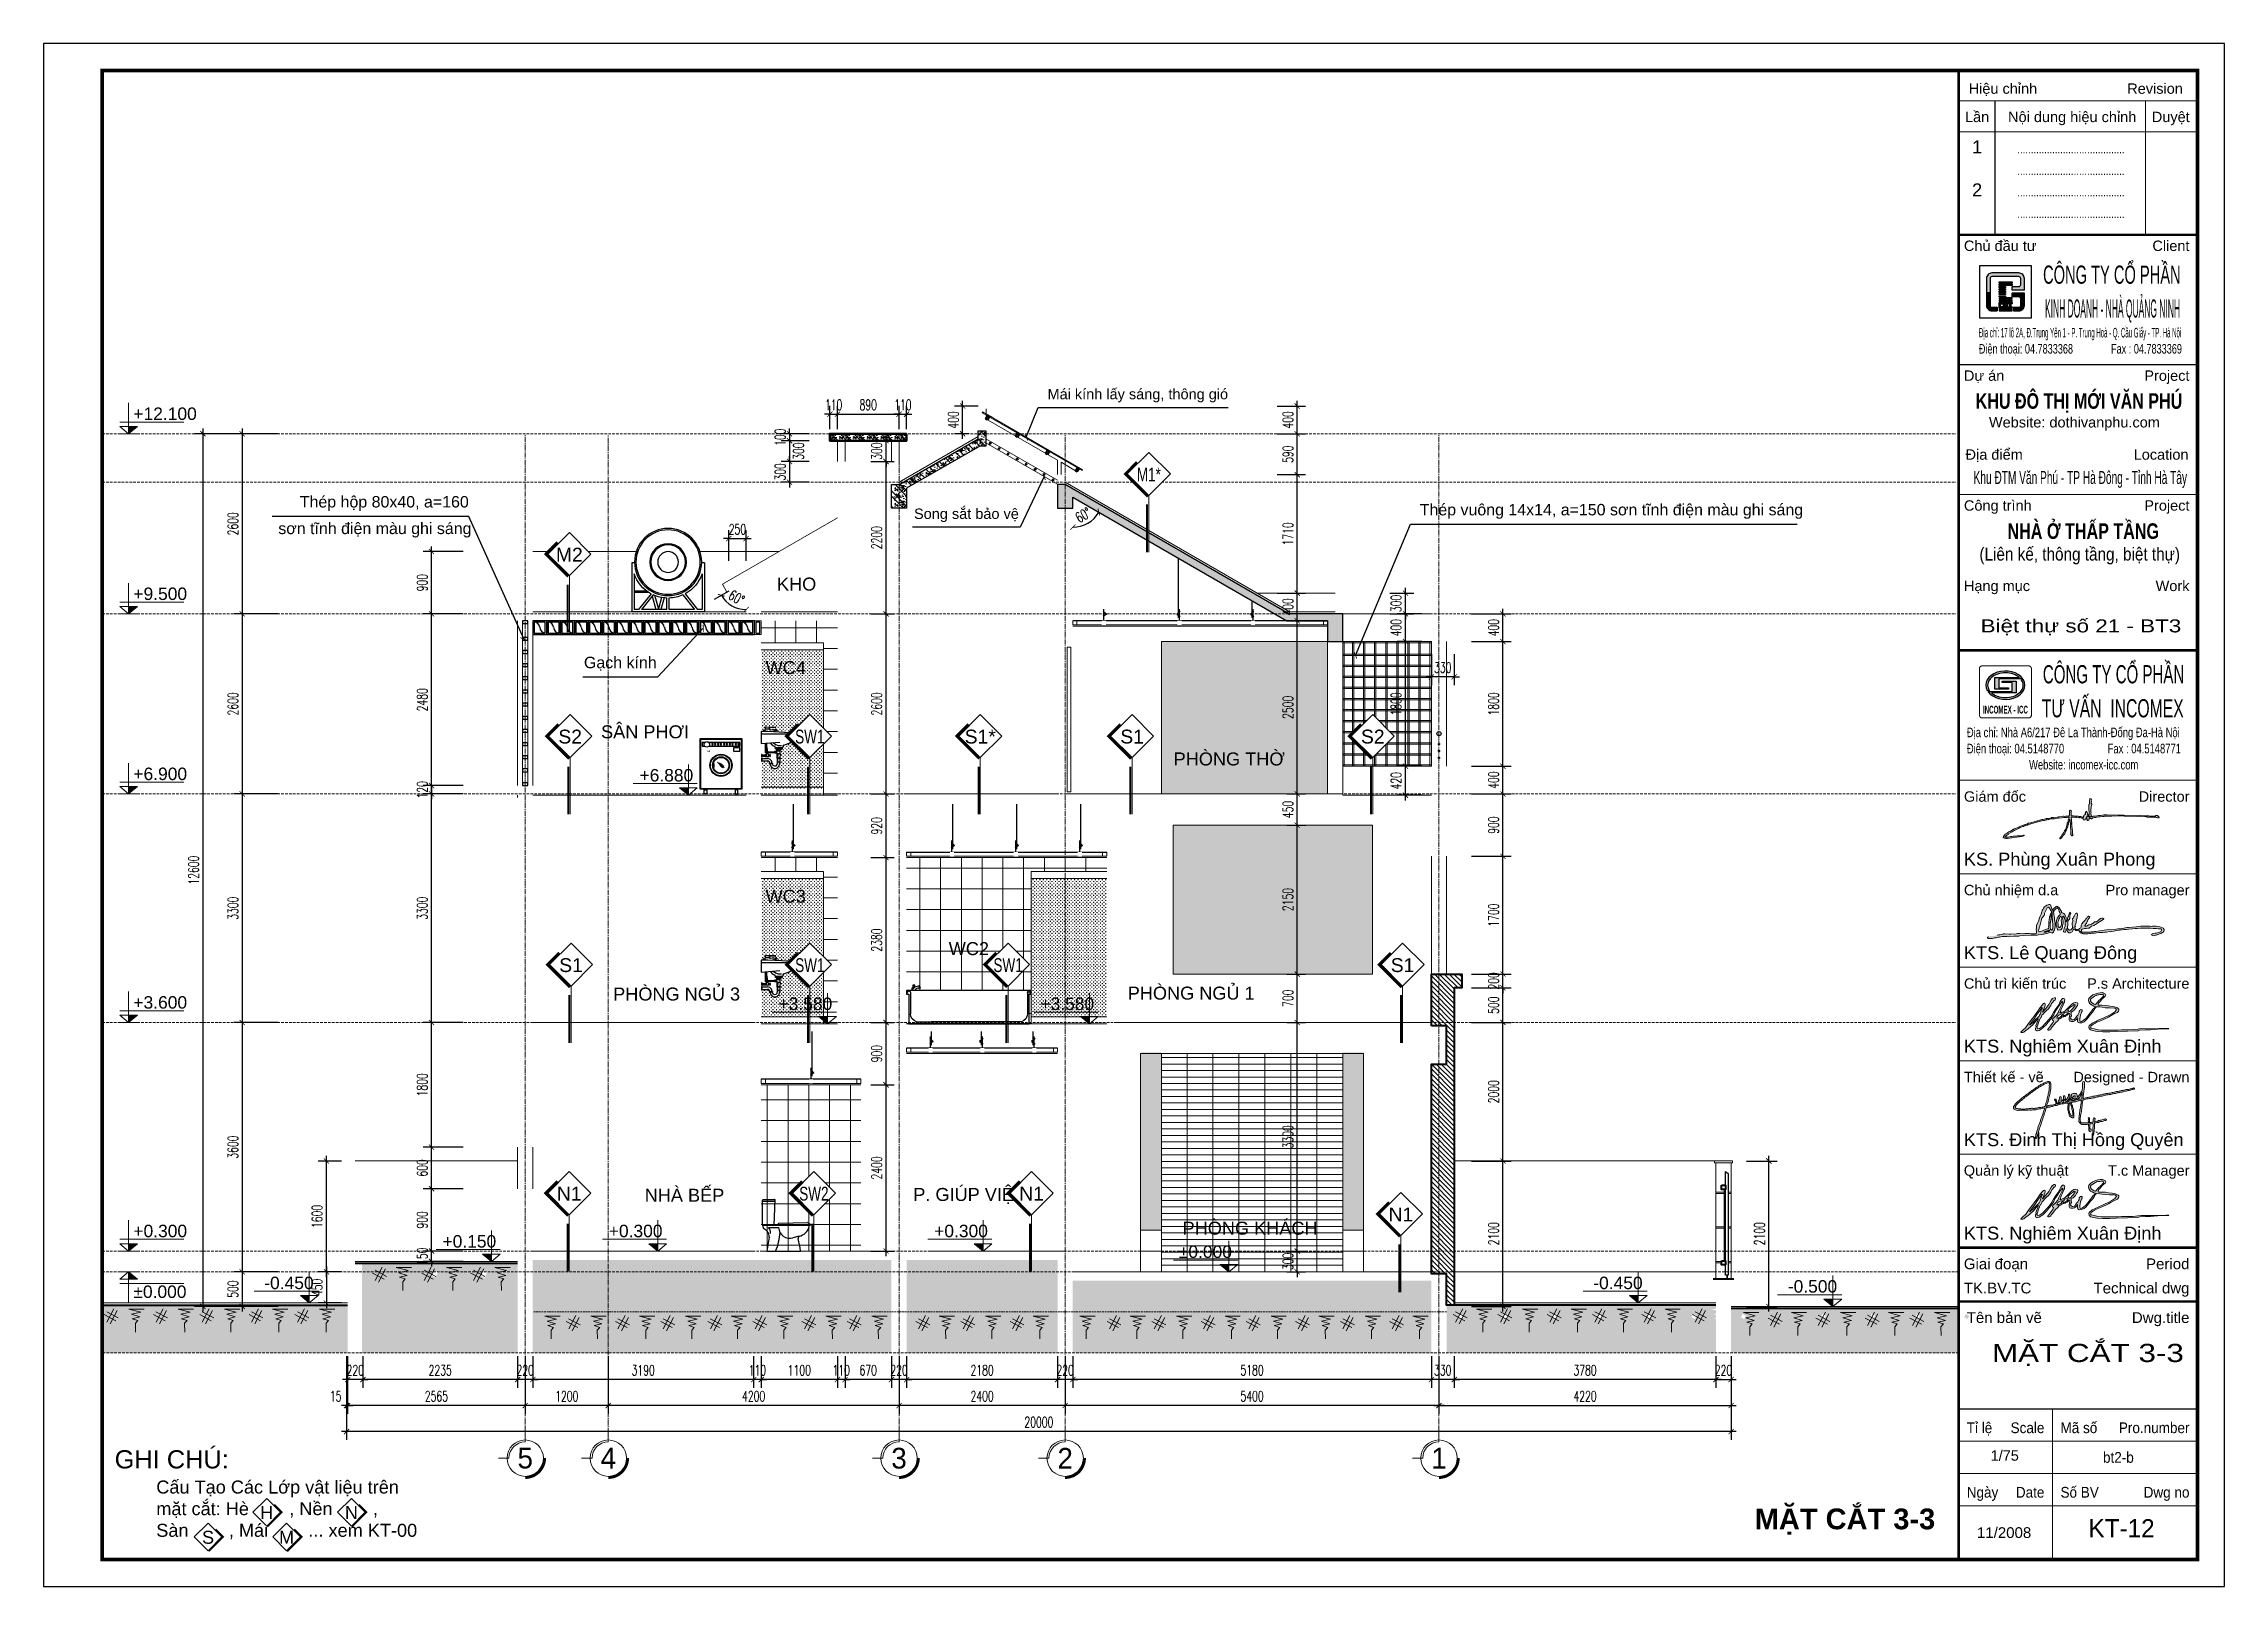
# Model space of a CAD drawing. Header units: millimetres. Extents: x -229618 to 2906, y -178063 to 96806.
# Drawn here: x -60100 to -28597, y -155647 to -133372 of the extents above; entities that cross this region are included whole.
import ezdxf
from ezdxf.enums import TextEntityAlignment as Align
from ezdxf.xclip import XClip

# ---------------------------------------------------------------- set-up
doc = ezdxf.new("R2010")
doc.units = ezdxf.units.MM
doc.header["$LTSCALE"] = 200
doc.header["$MEASUREMENT"] = 0
doc.header["$XCLIPFRAME"] = 0
doc.set_wipeout_variables(frame=1)
doc.header["$PDMODE"] = 3
doc.header["$PDSIZE"] = 50
for name, pattern in [('CENTER2', [1.125, 0.75, -0.125, 0.125, -0.125]), ('DASHED2', [0.375, 0.25, -0.125]), ('HIDDEN2', [0.1875, 0.125, -0.0625])]:
    doc.linetypes.add(name, pattern=pattern)
doc.layers.get('0').update_dxf_attribs({"color": 95, "linetype": 'CONTINUOUS'})
doc.layers.get('DEFPOINTS').update_dxf_attribs({"linetype": 'CONTINUOUS'})
for name, color, linetype, lineweight in [('1noithat', 146, 'CONTINUOUS', 13), ('cat', 1, 'CONTINUOUS', 40), ('hatch', 250, 'CONTINUOUS', 5), ('KH cat', 2, 'HIDDEN2', 50), ('nho', 252, 'CONTINUOUS', 15), ('thay', 7, 'CONTINUOUS', 18), ('tim', 18, 'CENTER2', 9)]:
    doc.layers.add(name, color=color, linetype=linetype, lineweight=lineweight)
for name, color, linetype in [('COT', 2, 'CONTINUOUS'), ('CUA', 145, 'CONTINUOUS'), ('DIM', 251, 'CONTINUOUS'), ('KHUNGTEN', 7, 'CONTINUOUS'), ('MANH', 9, 'CONTINUOUS'), ('Net manh', 251, 'CONTINUOUS'), ('NETTHAY', 252, 'CONTINUOUS'), ('NOITHAT', 99, 'CONTINUOUS'), ('TEXT', 33, 'CONTINUOUS'), ('VAT-LIEU', 251, 'CONTINUOUS')]:
    doc.layers.add(name, color=color, linetype=linetype)
doc.layers.add('in', color=203, linetype='CONTINUOUS', lineweight=5, plot=False)
doc.styles.add('Aria H B iso', font='Vharialb_0.ttf')
doc.styles.add('Aria H iso', font='Vharial_0.ttf')
doc.styles.add('Arial iso', font='vnarial_0.ttf')
doc.styles.add('Arial N  iso', font='vnarialn_0.ttf')
doc.styles.add('CHU HOA Day', font='Vharial_0.ttf')
doc.styles.add('dam', font='Vhavanb_0.ttf', dxfattribs={"width": 0.9, "height": 450})
doc.styles.add('khung', font='Vhcentn_0.ttf')
doc.styles.add('NHO2', font='vncc-rms.shx', dxfattribs={"width": 0.65})
doc.styles.add('Scale', font='vnsimli.shx', dxfattribs={"width": 0.65, "bigfont": 'bigfont.shx'})
doc.styles.get("Standard").update_dxf_attribs({"font": 'VNCC-SIM.shx', "width": 0.6})
doc.styles.add('TEXT1', font='Vhavan_0.ttf', dxfattribs={"height": 200})
doc.dimstyles.new('Scale', dxfattribs={"dimscale": 75, "dimtxt": 2, "dimasz": 1, "dimexe": 1.6, "dimexo": 0, "dimgap": 0.8, "dimtad": 1, "dimdec": 0, "dimzin": 0, "dimdsep": 46, "dimtxsty": 'Scale', "dimblk": 'ARCHTICK', "dimcen": 0.1, "dimdle": 1, "dimclrd": 256, "dimclre": 256, "dimclrt": 3, "dimadec": 0, "dimazin": 0, "dimtfac": 1, "dimtdec": 0, "dimtix": 1, "dimtmove": 2, "dimatfit": 3, "dimldrblk": 'ARCHTICK', "dimfxl": 0, "dimtolj": 1, "dimtzin": 0, "dimarcsym": 0})
pattern_1 = [(50, (-203061.24, -169465.87), (107.589027, -9.41282), [11.25, -123.75]), (355, (-203061.24, -169465.87), (-20.8127, 112.82882), [9, -99]), (100.4514, (-203052.27, -169466.66), (86.77641, 103.41593), [9.56103, -105.17132]), (46.1842, (-203061.24, -169435.87), (160.08616, -24.82785), [16.875, -185.625]), (96.6356, (-203047.9, -169437.94), (140.1994, 146.11768), [14.34154, -157.75695]), (351.1842, (-203061.24, -169435.87), (140.1993, 146.11779), [13.5, -148.5]), (21, (-203046.24, -169443.37), (89.53606, -60.392834), [11.25, -123.75]), (326, (-203046.24, -169443.37), (36.4973, 108.77251), [9, -99]), (71.4514, (-203038.78, -169448.41), (126.033394, 48.379575), [9.56103, -105.17132]), (37.5, (-203061.238, -169465.873), (1.823978, 49.934078), [0, -97.8, 0, -100.5, 0, -99.375]), (7.5, (-203061.24, -169465.873), (39.46043, 59.161757), [0, -57.3, 0, -95.55, 0, -37.875]), (327.5, (-203094.69, -169465.873), (80.073365, -3.383231), [0, -37.5, 0, -117, 0, -155.25]), (317.5, (-203109.69, -169465.87), (87.477925, 15.015747), [0, -48.75, 0, -77.7, 0, -110.25])]

msp = doc.modelspace()

# ---------------------------------------------------------------- texts
at = {"layer": 'NOITHAT', "insert": (-50467.8, -143531.5), "char_height": 25, "width": 241.448, "attachment_point": 3}
msp.add_mtext('\\P\\f@黑体|b0|i0|c134|p2;Halr', dxfattribs=at)
at = {"layer": 'TEXT'}
for s, height, style, p in [('M¸i kÝnh lÊy s¸ng, th«ng giã', 150, 'Arial iso', (-45598.3, -138506.2)), ('ThÐp hép 80x40, a=160', 165, 'Arial iso', (-56399.6, -140069)), ('Song s¾t b¶o vÖ', 150, 'Arial iso', (-47526.5, -140234.1)), ('ThÐp vu«ng 14x14, a=150 s¬n tÜnh ®iÖn mµu ghi s¸ng', 165, 'Arial iso', (-40221.4, -140182.8)), ('s¬n tÜnh ®iÖn mµu ghi s¸ng', 165, 'Arial iso', (-56709.8, -140453.2)), ('kho', 187.5, 'Aria H iso', (-49506.5, -141268.3)), ('G¹ch kÝnh', 165, 'Arial iso', (-52294.8, -142389.3)), ('wc4', 187.5, 'Aria H iso', (-49670.1, -142475.3)), ('s©n ph¬i', 187.5, 'Aria H iso', (-52047.4, -143401.7)), ('phßng thê', 187.5, 'Aria H iso', (-43776.1, -143793.7)), ('wc3', 187.5, 'Aria H iso', (-49670.8, -145775.3)), ('wc2', 187.5, 'Aria H iso', (-47025.3, -146532.6)), ('phßng ngñ 3', 187.5, 'Aria H iso', (-51872.9, -147188)), ('phßng ngñ 1', 187.5, 'Aria H iso', (-44439.3, -147174.7)), ('nhµ bÕp', 187.5, 'Aria H iso', (-51417.2, -150092.6)), ('p. gióp viÖc', 187.5, 'Aria H iso', (-47537.3, -150082)), ('phßng kh¸ch', 187.5, 'Aria H iso', (-43646.7, -150568.7))]:
    msp.add_text(s, height=height, dxfattribs=dict(at, style=style)).set_placement(p)
at = {"layer": 'TEXT', "linetype": 'Continuous', "style": 'dam'}
for s, p in [('5', (-53143.1, -153795.7)), ('4', (-51943.1, -153795.7)), ('3', (-47743.1, -153795.7)), ('2', (-45343.1, -153795.7)), ('1', (-39943.1, -153795.7))]:
    msp.add_text(s, height=300, dxfattribs=at).set_placement(p, align=Align.MIDDLE)
at = {"layer": 'TEXT', "style": 'Aria H B iso'}
msp.add_text('mÆt c¾t 3-3', height=300, dxfattribs=at).set_placement((-32774.3, -154822.4), align=Align.RIGHT)
at = {"layer": 'TEXT', "insert": (-59074.4, -153681.1), "char_height": 150.401, "width": 6207.617, "attachment_point": 1, "style": 'Aria H iso'}
msp.add_mtext('{\\H1.745x;ghi chó: \\P\\f.VnArial|b0|i0|c0|p34;\\H0.7143x;^ICÊu T¹o C¸c Líp vËt liÖu trªn\\P^ImÆt c¾t: HÌ        , NÒn        ,\\P^ISµn        , M¸i        ... xem KT-00}', dxfattribs=at)

# ---------------------------------------------------------------- blocks, each defined once
blk = doc.blocks.new('gach kinh')
at = {"layer": 'CUA', "linetype": 'Continuous'}
blk.add_lwpolyline([(0, 0), (200, 0), (200, 200), (0, 200)], close=True, dxfattribs=at)
at = {"layer": 'VAT-LIEU', "linetype": 'Continuous'}
blk.add_lwpolyline([(20, 20), (180, 20), (180, 180), (20, 180)], close=True, dxfattribs=at)
for centre, radius, start, end in [((19, 100), 80.4, 5.4118, 89.5545), ((188, 108), 88.2, 180.434, 265.0592)]:
    blk.add_arc(centre, radius, start, end, dxfattribs=at)
blk = doc.blocks.new('_ArchTick')
at = {"color": 0, "linetype": 'ByBlock', "const_width": 0.15}
blk.add_lwpolyline([(-0.5, -0.5), (0.5, 0.5)], dxfattribs=at)
blk = doc.blocks.new('*D326')
at = {"layer": 'DEFPOINTS', "color": 0, "linetype": 'Continuous'}
for p in [(-56712, -139005), (-57231, -141605), (-56712, -141605)]:
    blk.add_point(p, dxfattribs=at)
at = {"layer": 'DIM', "linetype": 'Continuous', "lineweight": -2}
for p, q in [((-56712, -139005), (-57351, -139005)), ((-57231, -138930), (-57231, -141680)), ((-56712, -141605), (-57351, -141605))]:
    blk.add_line(p, q, dxfattribs=at)
at = {"layer": 'DIM', "linetype": 'Continuous', "lineweight": -2, "xscale": 75, "yscale": 75, "zscale": 75}
for p, rotation in [((-57231, -139005), 90), ((-57231, -141605), 270)]:
    blk.add_blockref('_ArchTick', p, dxfattribs=dict(at, rotation=rotation))
at = {"layer": 'DIM', "color": 3, "linetype": 'Continuous', "insert": (-57366, -140305), "char_height": 150, "attachment_point": 5, "rotation": 90, "style": 'Scale'}
blk.add_mtext('\\A1;2600', dxfattribs=at)
blk = doc.blocks.new('*D327')
at = {"layer": 'DEFPOINTS', "color": 0, "linetype": 'Continuous'}
for p in [(-56712, -141605), (-57231, -144205), (-56712, -144205)]:
    blk.add_point(p, dxfattribs=at)
at = {"layer": 'DIM', "linetype": 'Continuous', "lineweight": -2}
for p, q in [((-56712, -141605), (-57351, -141605)), ((-57231, -141530), (-57231, -144280)), ((-56712, -144205), (-57351, -144205))]:
    blk.add_line(p, q, dxfattribs=at)
at = {"layer": 'DIM', "linetype": 'Continuous', "lineweight": -2, "xscale": 75, "yscale": 75, "zscale": 75}
for p, rotation in [((-57231, -141605), 90), ((-57231, -144205), 270)]:
    blk.add_blockref('_ArchTick', p, dxfattribs=dict(at, rotation=rotation))
at = {"layer": 'DIM', "color": 3, "linetype": 'Continuous', "insert": (-57366, -142905), "char_height": 150, "attachment_point": 5, "rotation": 90, "style": 'Scale'}
blk.add_mtext('\\A1;2600', dxfattribs=at)
blk = doc.blocks.new('*D328')
at = {"layer": 'DEFPOINTS', "color": 0, "linetype": 'Continuous'}
for p in [(-56712, -144205), (-57231, -147505), (-56712, -147505)]:
    blk.add_point(p, dxfattribs=at)
at = {"layer": 'DIM', "linetype": 'Continuous', "lineweight": -2}
for p, q in [((-56712, -144205), (-57351, -144205)), ((-57231, -144130), (-57231, -147580)), ((-56712, -147505), (-57351, -147505))]:
    blk.add_line(p, q, dxfattribs=at)
at = {"layer": 'DIM', "linetype": 'Continuous', "lineweight": -2, "xscale": 75, "yscale": 75, "zscale": 75}
for p, rotation in [((-57231, -144205), 90), ((-57231, -147505), 270)]:
    blk.add_blockref('_ArchTick', p, dxfattribs=dict(at, rotation=rotation))
at = {"layer": 'DIM', "color": 3, "linetype": 'Continuous', "insert": (-57366, -145855), "char_height": 150, "attachment_point": 5, "rotation": 90, "style": 'Scale'}
blk.add_mtext('\\A1;3300', dxfattribs=at)
blk = doc.blocks.new('*D329')
at = {"layer": 'DEFPOINTS', "color": 0, "linetype": 'Continuous'}
for p in [(-56712, -147505), (-57231, -151105), (-56712, -151105)]:
    blk.add_point(p, dxfattribs=at)
at = {"layer": 'DIM', "linetype": 'Continuous', "lineweight": -2}
for p, q in [((-57231, -147430), (-57231, -151180)), ((-56712, -147505), (-57351, -147505)), ((-56712, -151105), (-57351, -151105))]:
    blk.add_line(p, q, dxfattribs=at)
at = {"layer": 'DIM', "linetype": 'Continuous', "lineweight": -2, "xscale": 75, "yscale": 75, "zscale": 75}
for p, rotation in [((-57231, -147505), 90), ((-57231, -151105), 270)]:
    blk.add_blockref('_ArchTick', p, dxfattribs=dict(at, rotation=rotation))
at = {"layer": 'DIM', "color": 3, "linetype": 'Continuous', "insert": (-57366, -149305), "char_height": 150, "attachment_point": 5, "rotation": 90, "style": 'Scale'}
blk.add_mtext('\\A1;3600', dxfattribs=at)
blk = doc.blocks.new('*D330')
at = {"layer": 'DEFPOINTS', "color": 0, "linetype": 'Continuous'}
for p in [(-56712, -151105), (-57231, -151605), (-56712, -151605)]:
    blk.add_point(p, dxfattribs=at)
at = {"layer": 'DIM', "linetype": 'Continuous', "lineweight": -2}
for p, q in [((-56712, -151105), (-57351, -151105)), ((-57231, -151030), (-57231, -151680)), ((-56712, -151605), (-57351, -151605))]:
    blk.add_line(p, q, dxfattribs=at)
at = {"layer": 'DIM', "linetype": 'Continuous', "lineweight": -2, "xscale": 75, "yscale": 75, "zscale": 75}
for p, rotation in [((-57231, -151105), 90), ((-57231, -151605), 270)]:
    blk.add_blockref('_ArchTick', p, dxfattribs=dict(at, rotation=rotation))
at = {"layer": 'DIM', "color": 3, "linetype": 'Continuous', "insert": (-57366, -151355), "char_height": 150, "attachment_point": 5, "rotation": 90, "style": 'Scale'}
blk.add_mtext('\\A1;500', dxfattribs=at)
blk = doc.blocks.new('*D331')
at = {"layer": 'DEFPOINTS', "color": 0, "linetype": 'Continuous'}
for p in [(-56712, -139005), (-57799, -151605), (-56712, -151605)]:
    blk.add_point(p, dxfattribs=at)
at = {"layer": 'DIM', "linetype": 'Continuous', "lineweight": -2}
for p, q in [((-56712, -139005), (-57919, -139005)), ((-57799, -138930), (-57799, -151680)), ((-56712, -151605), (-57919, -151605))]:
    blk.add_line(p, q, dxfattribs=at)
at = {"layer": 'DIM', "linetype": 'Continuous', "lineweight": -2, "xscale": 75, "yscale": 75, "zscale": 75}
for p, rotation in [((-57799, -139005), 90), ((-57799, -151605), 270)]:
    blk.add_blockref('_ArchTick', p, dxfattribs=dict(at, rotation=rotation))
at = {"layer": 'DIM', "color": 3, "linetype": 'Continuous', "insert": (-57934, -145305), "char_height": 150, "attachment_point": 5, "rotation": 90, "style": 'Scale'}
blk.add_mtext('\\A1;12600', dxfattribs=at)
blk = doc.blocks.new('*D332')
at = {"layer": 'DEFPOINTS', "color": 0, "linetype": 'Continuous'}
for p in [(-45343, -152325), (-39943, -152325), (-45343, -153036)]:
    blk.add_point(p, dxfattribs=at)
at = {"layer": 'DIM', "linetype": 'Continuous', "lineweight": -2}
for p, q in [((-45343, -152325), (-45343, -153156)), ((-39943, -152325), (-39943, -153156)), ((-39868, -153036), (-45418, -153036))]:
    blk.add_line(p, q, dxfattribs=at)
at = {"layer": 'DIM', "linetype": 'Continuous', "lineweight": -2, "xscale": 75, "yscale": 75, "zscale": 75, "rotation": 180}
blk.add_blockref('_ArchTick', (-45343, -153036), dxfattribs=at)
at = {"layer": 'DIM', "linetype": 'Continuous', "lineweight": -2, "xscale": 75, "yscale": 75, "zscale": 75}
blk.add_blockref('_ArchTick', (-39943, -153036), dxfattribs=at)
at = {"layer": 'DIM', "color": 3, "linetype": 'Continuous', "insert": (-42643, -152901), "char_height": 150, "attachment_point": 5, "style": 'Scale'}
blk.add_mtext('\\A1;5400', dxfattribs=at)
blk = doc.blocks.new('*D333')
at = {"layer": 'DEFPOINTS', "color": 0, "linetype": 'Continuous'}
for p in [(-47743, -152325), (-45343, -152325), (-47743, -153036)]:
    blk.add_point(p, dxfattribs=at)
at = {"layer": 'DIM', "linetype": 'Continuous', "lineweight": -2}
for p, q in [((-47743, -152325), (-47743, -153156)), ((-45343, -152325), (-45343, -153156)), ((-45268, -153036), (-47818, -153036))]:
    blk.add_line(p, q, dxfattribs=at)
at = {"layer": 'DIM', "linetype": 'Continuous', "lineweight": -2, "xscale": 75, "yscale": 75, "zscale": 75, "rotation": 180}
blk.add_blockref('_ArchTick', (-47743, -153036), dxfattribs=at)
at = {"layer": 'DIM', "linetype": 'Continuous', "lineweight": -2, "xscale": 75, "yscale": 75, "zscale": 75}
blk.add_blockref('_ArchTick', (-45343, -153036), dxfattribs=at)
at = {"layer": 'DIM', "color": 3, "linetype": 'Continuous', "insert": (-46543, -152901), "char_height": 150, "attachment_point": 5, "style": 'Scale'}
blk.add_mtext('\\A1;2400', dxfattribs=at)
blk = doc.blocks.new('*D334')
at = {"layer": 'DEFPOINTS', "color": 0, "linetype": 'Continuous'}
for p in [(-51943, -152325), (-47743, -152325), (-51943, -153036)]:
    blk.add_point(p, dxfattribs=at)
at = {"layer": 'DIM', "linetype": 'Continuous', "lineweight": -2}
for p, q in [((-51943, -152325), (-51943, -153156)), ((-47743, -152325), (-47743, -153156)), ((-47668, -153036), (-52018, -153036))]:
    blk.add_line(p, q, dxfattribs=at)
at = {"layer": 'DIM', "linetype": 'Continuous', "lineweight": -2, "xscale": 75, "yscale": 75, "zscale": 75, "rotation": 180}
blk.add_blockref('_ArchTick', (-51943, -153036), dxfattribs=at)
at = {"layer": 'DIM', "linetype": 'Continuous', "lineweight": -2, "xscale": 75, "yscale": 75, "zscale": 75}
blk.add_blockref('_ArchTick', (-47743, -153036), dxfattribs=at)
at = {"layer": 'DIM', "color": 3, "linetype": 'Continuous', "insert": (-49843, -152901), "char_height": 150, "attachment_point": 5, "style": 'Scale'}
blk.add_mtext('\\A1;4200', dxfattribs=at)
blk = doc.blocks.new('*D335')
at = {"layer": 'DEFPOINTS', "color": 0, "linetype": 'Continuous'}
for p in [(-53143, -152325), (-51943, -152325), (-53143, -153036)]:
    blk.add_point(p, dxfattribs=at)
at = {"layer": 'DIM', "linetype": 'Continuous', "lineweight": -2}
for p, q in [((-53143, -152325), (-53143, -153156)), ((-51943, -152325), (-51943, -153156)), ((-51868, -153036), (-53218, -153036))]:
    blk.add_line(p, q, dxfattribs=at)
at = {"layer": 'DIM', "linetype": 'Continuous', "lineweight": -2, "xscale": 75, "yscale": 75, "zscale": 75, "rotation": 180}
blk.add_blockref('_ArchTick', (-53143, -153036), dxfattribs=at)
at = {"layer": 'DIM', "linetype": 'Continuous', "lineweight": -2, "xscale": 75, "yscale": 75, "zscale": 75}
blk.add_blockref('_ArchTick', (-51943, -153036), dxfattribs=at)
at = {"layer": 'DIM', "color": 3, "linetype": 'Continuous', "insert": (-52543, -152901), "char_height": 150, "attachment_point": 5, "style": 'Scale'}
blk.add_mtext('\\A1;1200', dxfattribs=at)
blk = doc.blocks.new('*D336')
at = {"layer": 'DEFPOINTS', "color": 0, "linetype": 'Continuous'}
for p in [(-55723, -152325), (-35723, -152325), (-55723, -153411)]:
    blk.add_point(p, dxfattribs=at)
at = {"layer": 'DIM', "linetype": 'Continuous', "lineweight": -2}
for p, q in [((-55723, -152325), (-55723, -153531)), ((-35723, -152325), (-35723, -153531)), ((-35648, -153411), (-55798, -153411))]:
    blk.add_line(p, q, dxfattribs=at)
at = {"layer": 'DIM', "linetype": 'Continuous', "lineweight": -2, "xscale": 75, "yscale": 75, "zscale": 75, "rotation": 180}
blk.add_blockref('_ArchTick', (-55723, -153411), dxfattribs=at)
at = {"layer": 'DIM', "linetype": 'Continuous', "lineweight": -2, "xscale": 75, "yscale": 75, "zscale": 75}
blk.add_blockref('_ArchTick', (-35723, -153411), dxfattribs=at)
at = {"layer": 'DIM', "color": 3, "linetype": 'Continuous', "insert": (-45723, -153276), "char_height": 150, "attachment_point": 5, "style": 'Scale'}
blk.add_mtext('\\A1;20000', dxfattribs=at)
blk = doc.blocks.new('mc-xibet2')
for p, q in [((0, 0), (0, 351)), ((0, 337), (181, 337)), ((10, 361), (172, 361)), ((168, -10), (182, 351)), ((224, 11), (218, -10)), ((234, 18), (649, 29)), ((656, 27), (690, -1)), ((6, -40), (5, -9)), ((10, -10), (687, -10)), ((93, -184), (60, -383)), ((87, -44), (231, -44)), ((529, -170), (438, -192)), ((673, -35), (675, -10)), ((60, -383), (547, -383))]:
    blk.add_line(p, q)
for centre, radius, start, end in [((10, 351), 10, 90, 180), ((172, 351), 10, 357.7696, 90), ((10, 0), 10, 180, 270), ((234, 8), 10, 91.4775, 164.504), ((649, 19), 10, 51.4185, 91.4775), ((26, -41), 20, 179.3414, 238.129), ((-130, -292), 276, 44.8679, 58.129), ((-6, -168), 100, 350.657, 44.8679), ((16, -114), 100, 350.657, 44.8679), ((-509, -74), 762, 336.0797, 356.8608), ((393, -37), 162, 182.2775, 286.3759), ((549, -201), 36.8, 122.256, 186.5277), ((-168, -430), 716, 3.7354, 18.2488), ((482, 24), 200, 283.6647, 342.8891), ((687, -5), 5, 270, 51.4185)]:
    blk.add_arc(centre, radius, start, end)
blk = doc.blocks.new('A$C7E58762D')
at = {"layer": 'NOITHAT'}
for p, q in [((0, 539), (0, 368)), ((95, 539), (0, 539)), ((0, 506), (514, 506)), ((0, 368), (266, 389)), ((28, 557), (27, 553)), ((27, 553), (45, 550)), ((57, 556), (28, 557)), ((45, 550), (45, 539)), ((56, 539), (59, 608)), ((119, 574), (58, 574)), ((59, 608), (204, 605)), ((62, 243), (62, 373)), ((67, 374), (67, 243)), ((71, 329), (71, 374)), ((84, 245), (71, 327)), ((80, 329), (80, 375)), ((93, 246), (80, 328)), ((500, 518), (95, 539)), ((119, 576), (117, 607)), ((119, 582), (119, 576)), ((131, 566), (195, 572)), ((203, 598), (135, 597)), ((226, 557), (150, 536)), ((195, 572), (212, 573)), ((201, 545), (196, 549)), ((222, 552), (201, 545)), ((206, 303), (202, 319)), ((221, 556), (222, 552)), ((223, 563), (226, 557)), ((243, 341), (291, 341)), ((311, 328), (305, 303)), ((505, 506), (500, 518)), ((3, 210), (3, 176)), ((13, 210), (3, 210)), ((3, 176), (13, 176)), ((3, 157), (3, 113)), ((12, 157), (3, 157)), ((3, 113), (12, 113)), ((12, 113), (12, 157)), ((12, 152), (91, 152)), ((12, 118), (91, 118)), ((13, 176), (13, 210)), ((13, 202), (66, 202)), ((13, 184), (66, 184)), ((56, 243), (56, 237)), ((84, 243), (56, 243)), ((56, 237), (84, 237)), ((64, 204), (56, 204)), ((56, 204), (56, 182)), ((56, 182), (64, 182)), ((62, 232), (62, 237)), ((67, 232), (62, 232)), ((64, 182), (64, 204)), ((66, 205), (66, 181)), ((70, 205), (66, 205)), ((67, 237), (67, 232)), ((72, 206), (72, 181)), ((99, 221), (77, 221)), ((77, 221), (77, 214)), ((99, 217), (77, 217)), ((97, 232), (81, 232)), ((81, 232), (81, 224)), ((81, 224), (97, 224)), ((84, 232), (84, 244)), ((93, 232), (93, 244)), ((184, 243), (93, 243)), ((93, 237), (184, 237)), ((97, 224), (97, 232)), ((99, 214), (99, 221)), ((104, 181), (104, 206)), ((110, 205), (107, 205)), ((110, 181), (110, 205)), ((112, 202), (112, 183)), ((116, 202), (112, 202)), ((112, 183), (116, 183)), ((116, 183), (116, 202)), ((116, 187), (116, 198)), ((116, 198), (124, 198)), ((124, 187), (116, 187)), ((117, 76), (117, 86)), ((117, 86), (163, 86)), ((163, 76), (117, 76)), ((124, 208), (124, 178)), ((127, 208), (124, 208)), ((124, 196), (124, 189)), ((124, 178), (127, 178)), ((124, 76), (124, 75)), ((157, 76), (157, 72)), ((157, 72), (157, 75)), ((163, 86), (163, 76)), ((184, 234), (184, 247)), ((184, 247), (190, 247)), ((190, 234), (184, 234)), ((186, 0), (186, 6)), ((186, 6), (206, 6)), ((206, 0), (186, 0)), ((190, 247), (190, 234)), ((224, 250), (191, 250)), ((191, 250), (191, 231)), ((191, 231), (225, 231)), ((195, 250), (195, 231)), ((203, 250), (203, 231)), ((305, 303), (206, 303)), ((206, 6), (206, 0)), ((207, 291), (207, 301)), ((207, 301), (301, 301)), ((301, 291), (207, 291)), ((212, 250), (212, 231)), ((216, 282), (216, 289)), ((216, 289), (293, 289)), ((293, 282), (216, 282)), ((226, 265), (226, 282)), ((226, 282), (280, 282)), ((280, 265), (226, 265)), ((230, 149), (230, 159)), ((230, 159), (276, 159)), ((276, 149), (230, 149)), ((231, 282), (231, 282)), ((232, 260), (232, 262)), ((232, 262), (273, 262)), ((235, 265), (235, 262)), ((273, 219), (235, 219)), ((237, 219), (235, 159)), ((235, 149), (235, 87)), ((270, 99), (235, 99)), ((239, 265), (239, 282)), ((267, 265), (267, 282)), ((270, 265), (270, 262)), ((271, 219), (270, 159)), ((270, 149), (270, 87)), ((276, 282), (276, 282)), ((276, 159), (276, 149)), ((280, 282), (280, 265)), ((293, 289), (293, 282)), ((301, 301), (301, 291))]:
    blk.add_line(p, q, dxfattribs=at)
at = {"layer": 'NOITHAT', "linetype": 'Continuous'}
for points in [[(71, 329, 0), (71, 328, 0), (71, 327, 0)], [(80, 329, 0), (80, 329, 0), (80, 328, 0)], [(135, 597, 0), (124, 592, 0), (119, 582, 0)], [(119, 576, 0), (120, 570, 0), (125, 566, 0), (131, 566, 0)], [(127, 378, 0), (157, 344, 0), (198, 324, 0)], [(174, 382, 0), (205, 354, 0), (243, 341, 0)], [(202, 319, 0), (201, 322, 0), (198, 324, 0)], [(203, 598, 0), (205, 598, 0), (207, 599, 0), (208, 601, 0), (207, 603, 0), (206, 605, 0), (204, 605, 0)], [(223, 563, 0), (219, 569, 0), (212, 573, 0)], [(327, 342, 0), (316, 338, 0), (311, 328, 0)], [(327, 342, 0), (405, 371, 0), (474, 419, 0)], [(474, 419, 0), (505, 458, 0), (514, 506, 0)], [(66, 181, 0), (88, 178, 0), (110, 181, 0)], [(70, 205, 0), (75, 208, 0), (77, 214, 0)], [(84, 244, 0), (84, 244, 0), (84, 245, 0)], [(157, 85, 0), (148, 119, 0), (124, 143, 0), (91, 152, 0)], [(124, 85, 0), (119, 102, 0), (107, 114, 0), (91, 118, 0)], [(93, 244, 0), (93, 245, 0), (93, 246, 0)], [(99, 214, 0), (101, 208, 0), (107, 205, 0)], [(124, 75, 0), (142, 33, 0), (180, 9, 0), (226, 13, 0), (260, 43, 0), (270, 87, 0)], [(129, 207, 0), (128, 208, 0), (127, 208, 0)], [(127, 178, 0), (128, 178, 0), (129, 179, 0)], [(129, 179, 0), (131, 193, 0), (129, 207, 0)], [(157, 75, 0), (169, 54, 0), (190, 43, 0), (214, 47, 0), (231, 64, 0), (235, 87, 0)], [(224, 250, 0), (230, 254, 0), (232, 260, 0)], [(235, 78, 0), (232, 226, 0), (225, 231, 0)], [(273, 219, 0), (275, 240, 0), (273, 262, 0)]]:
    blk.add_polyline3d(points, dxfattribs=at)
blk = doc.blocks.new('*D222')
at = {"layer": 'DEFPOINTS', "color": 0, "linetype": 'Continuous'}
for p in [(-42141, -150805), (-41991, -150805), (-42141, -151105)]:
    blk.add_point(p, dxfattribs=at)
at = {"layer": 'DIM', "linetype": 'Continuous', "lineweight": -2}
for p, q in [((-42141, -150805), (-41871, -150805)), ((-41991, -150805), (-41991, -150730)), ((-41991, -151105), (-41991, -150805)), ((-42141, -151105), (-41871, -151105)), ((-41991, -151105), (-41991, -151180))]:
    blk.add_line(p, q, dxfattribs=at)
at = {"layer": 'DIM', "linetype": 'Continuous', "lineweight": -2, "xscale": 75, "yscale": 75, "zscale": 75}
for p, rotation in [((-41991, -150805), 270), ((-41991, -151105), 90)]:
    blk.add_blockref('_ArchTick', p, dxfattribs=dict(at, rotation=rotation))
at = {"layer": 'DIM', "color": 3, "linetype": 'Continuous', "insert": (-42126, -150955), "char_height": 150, "attachment_point": 5, "rotation": 90, "style": 'Scale'}
blk.add_mtext('\\A1;300', dxfattribs=at)
blk = doc.blocks.new('*D223')
at = {"layer": 'DEFPOINTS', "color": 0, "linetype": 'Continuous'}
for p in [(-42141, -147505), (-41991, -147505), (-42141, -150805)]:
    blk.add_point(p, dxfattribs=at)
at = {"layer": 'DIM', "linetype": 'Continuous', "lineweight": -2}
for p, q in [((-41991, -150880), (-41991, -147430)), ((-42141, -147505), (-41871, -147505)), ((-42141, -150805), (-41871, -150805))]:
    blk.add_line(p, q, dxfattribs=at)
at = {"layer": 'DIM', "linetype": 'Continuous', "lineweight": -2, "xscale": 75, "yscale": 75, "zscale": 75}
for p, rotation in [((-41991, -147505), 90), ((-41991, -150805), 270)]:
    blk.add_blockref('_ArchTick', p, dxfattribs=dict(at, rotation=rotation))
at = {"layer": 'DIM', "color": 3, "linetype": 'Continuous', "insert": (-42126, -149155), "char_height": 150, "attachment_point": 5, "rotation": 90, "style": 'Scale'}
blk.add_mtext('\\A1;3300', dxfattribs=at)
blk = doc.blocks.new('*D224')
at = {"layer": 'DEFPOINTS', "color": 0, "linetype": 'Continuous'}
for p in [(-42141, -146805), (-41991, -146805), (-42141, -147505)]:
    blk.add_point(p, dxfattribs=at)
at = {"layer": 'DIM', "linetype": 'Continuous', "lineweight": -2}
for p, q in [((-42141, -146805), (-41871, -146805)), ((-41991, -147580), (-41991, -146730)), ((-42141, -147505), (-41871, -147505))]:
    blk.add_line(p, q, dxfattribs=at)
at = {"layer": 'DIM', "linetype": 'Continuous', "lineweight": -2, "xscale": 75, "yscale": 75, "zscale": 75}
for p, rotation in [((-41991, -146805), 90), ((-41991, -147505), 270)]:
    blk.add_blockref('_ArchTick', p, dxfattribs=dict(at, rotation=rotation))
at = {"layer": 'DIM', "color": 3, "linetype": 'Continuous', "insert": (-42126, -147155), "char_height": 150, "attachment_point": 5, "rotation": 90, "style": 'Scale'}
blk.add_mtext('\\A1;700', dxfattribs=at)
blk = doc.blocks.new('*D225')
at = {"layer": 'DEFPOINTS', "color": 0, "linetype": 'Continuous'}
for p in [(-42141, -144655), (-41991, -144655), (-42141, -146805)]:
    blk.add_point(p, dxfattribs=at)
at = {"layer": 'DIM', "linetype": 'Continuous', "lineweight": -2}
for p, q in [((-41991, -146880), (-41991, -144580)), ((-42141, -144655), (-41871, -144655)), ((-42141, -146805), (-41871, -146805))]:
    blk.add_line(p, q, dxfattribs=at)
at = {"layer": 'DIM', "linetype": 'Continuous', "lineweight": -2, "xscale": 75, "yscale": 75, "zscale": 75}
for p, rotation in [((-41991, -144655), 90), ((-41991, -146805), 270)]:
    blk.add_blockref('_ArchTick', p, dxfattribs=dict(at, rotation=rotation))
at = {"layer": 'DIM', "color": 3, "linetype": 'Continuous', "insert": (-42126, -145730), "char_height": 150, "attachment_point": 5, "rotation": 90, "style": 'Scale'}
blk.add_mtext('\\A1;2150', dxfattribs=at)
blk = doc.blocks.new('*D226')
at = {"layer": 'DEFPOINTS', "color": 0, "linetype": 'Continuous'}
for p in [(-42141, -144205), (-41991, -144205), (-42141, -144655)]:
    blk.add_point(p, dxfattribs=at)
at = {"layer": 'DIM', "linetype": 'Continuous', "lineweight": -2}
for p, q in [((-42141, -144205), (-41871, -144205)), ((-41991, -144730), (-41991, -144130)), ((-42141, -144655), (-41871, -144655))]:
    blk.add_line(p, q, dxfattribs=at)
at = {"layer": 'DIM', "linetype": 'Continuous', "lineweight": -2, "xscale": 75, "yscale": 75, "zscale": 75}
for p, rotation in [((-41991, -144205), 90), ((-41991, -144655), 270)]:
    blk.add_blockref('_ArchTick', p, dxfattribs=dict(at, rotation=rotation))
at = {"layer": 'DIM', "color": 3, "linetype": 'Continuous', "insert": (-42126, -144430), "char_height": 150, "attachment_point": 5, "rotation": 90, "style": 'Scale'}
blk.add_mtext('\\A1;450', dxfattribs=at)
blk = doc.blocks.new('*D227')
at = {"layer": 'DEFPOINTS', "color": 0, "linetype": 'Continuous'}
for p in [(-42141, -141705), (-41991, -141705), (-42141, -144205)]:
    blk.add_point(p, dxfattribs=at)
at = {"layer": 'DIM', "linetype": 'Continuous', "lineweight": -2}
for p, q in [((-42141, -141705), (-41871, -141705)), ((-41991, -144280), (-41991, -141630)), ((-42141, -144205), (-41871, -144205))]:
    blk.add_line(p, q, dxfattribs=at)
at = {"layer": 'DIM', "linetype": 'Continuous', "lineweight": -2, "xscale": 75, "yscale": 75, "zscale": 75}
for p, rotation in [((-41991, -141705), 90), ((-41991, -144205), 270)]:
    blk.add_blockref('_ArchTick', p, dxfattribs=dict(at, rotation=rotation))
at = {"layer": 'DIM', "color": 3, "linetype": 'Continuous', "insert": (-42126, -142955), "char_height": 150, "attachment_point": 5, "rotation": 90, "style": 'Scale'}
blk.add_mtext('\\A1;2500', dxfattribs=at)
blk = doc.blocks.new('*D228')
at = {"layer": 'DEFPOINTS', "color": 0, "linetype": 'Continuous'}
for p in [(-54496, -150805), (-54041, -150805), (-54041, -150955)]:
    blk.add_point(p, dxfattribs=at)
at = {"layer": 'DIM', "linetype": 'Continuous', "lineweight": -2}
for p, q in [((-54041, -150805), (-54616, -150805)), ((-54496, -150805), (-54496, -150730)), ((-54496, -150955), (-54496, -150805)), ((-54041, -150955), (-54616, -150955)), ((-54496, -150955), (-54496, -151030))]:
    blk.add_line(p, q, dxfattribs=at)
at = {"layer": 'DIM', "linetype": 'Continuous', "lineweight": -2, "xscale": 75, "yscale": 75, "zscale": 75}
for p, rotation in [((-54496, -150805), 270), ((-54496, -150955), 90)]:
    blk.add_blockref('_ArchTick', p, dxfattribs=dict(at, rotation=rotation))
at = {"layer": 'DIM', "color": 3, "linetype": 'Continuous', "insert": (-54631, -150880), "char_height": 150, "attachment_point": 5, "rotation": 90, "style": 'Scale'}
blk.add_mtext('\\A1;150', dxfattribs=at)
blk = doc.blocks.new('*D229')
at = {"layer": 'DEFPOINTS', "color": 0, "linetype": 'Continuous'}
for p in [(-54496, -149905), (-54041, -149905), (-54041, -150805)]:
    blk.add_point(p, dxfattribs=at)
at = {"layer": 'DIM', "linetype": 'Continuous', "lineweight": -2}
for p, q in [((-54041, -149905), (-54616, -149905)), ((-54496, -150880), (-54496, -149830)), ((-54041, -150805), (-54616, -150805))]:
    blk.add_line(p, q, dxfattribs=at)
at = {"layer": 'DIM', "linetype": 'Continuous', "lineweight": -2, "xscale": 75, "yscale": 75, "zscale": 75}
for p, rotation in [((-54496, -149905), 90), ((-54496, -150805), 270)]:
    blk.add_blockref('_ArchTick', p, dxfattribs=dict(at, rotation=rotation))
at = {"layer": 'DIM', "color": 3, "linetype": 'Continuous', "insert": (-54631, -150355), "char_height": 150, "attachment_point": 5, "rotation": 90, "style": 'Scale'}
blk.add_mtext('\\A1;900', dxfattribs=at)
blk = doc.blocks.new('*D230')
at = {"layer": 'DEFPOINTS', "color": 0, "linetype": 'Continuous'}
for p in [(-54496, -149305), (-54041, -149305), (-54041, -149905)]:
    blk.add_point(p, dxfattribs=at)
at = {"layer": 'DIM', "linetype": 'Continuous', "lineweight": -2}
for p, q in [((-54041, -149305), (-54616, -149305)), ((-54496, -149980), (-54496, -149230)), ((-54041, -149905), (-54616, -149905))]:
    blk.add_line(p, q, dxfattribs=at)
at = {"layer": 'DIM', "linetype": 'Continuous', "lineweight": -2, "xscale": 75, "yscale": 75, "zscale": 75}
for p, rotation in [((-54496, -149305), 90), ((-54496, -149905), 270)]:
    blk.add_blockref('_ArchTick', p, dxfattribs=dict(at, rotation=rotation))
at = {"layer": 'DIM', "color": 3, "linetype": 'Continuous', "insert": (-54631, -149605), "char_height": 150, "attachment_point": 5, "rotation": 90, "style": 'Scale'}
blk.add_mtext('\\A1;600', dxfattribs=at)
blk = doc.blocks.new('*D231')
at = {"layer": 'DEFPOINTS', "color": 0, "linetype": 'Continuous'}
for p in [(-54496, -147505), (-54041, -147505), (-54041, -149305)]:
    blk.add_point(p, dxfattribs=at)
at = {"layer": 'DIM', "linetype": 'Continuous', "lineweight": -2}
for p, q in [((-54496, -149380), (-54496, -147430)), ((-54041, -147505), (-54616, -147505)), ((-54041, -149305), (-54616, -149305))]:
    blk.add_line(p, q, dxfattribs=at)
at = {"layer": 'DIM', "linetype": 'Continuous', "lineweight": -2, "xscale": 75, "yscale": 75, "zscale": 75}
for p, rotation in [((-54496, -147505), 90), ((-54496, -149305), 270)]:
    blk.add_blockref('_ArchTick', p, dxfattribs=dict(at, rotation=rotation))
at = {"layer": 'DIM', "color": 3, "linetype": 'Continuous', "insert": (-54631, -148405), "char_height": 150, "attachment_point": 5, "rotation": 90, "style": 'Scale'}
blk.add_mtext('\\A1;1800', dxfattribs=at)
blk = doc.blocks.new('*D232')
at = {"layer": 'DEFPOINTS', "color": 0, "linetype": 'Continuous'}
for p in [(-54496, -141605), (-54041, -141605), (-54041, -144085)]:
    blk.add_point(p, dxfattribs=at)
at = {"layer": 'DIM', "linetype": 'Continuous', "lineweight": -2}
for p, q in [((-54041, -141605), (-54616, -141605)), ((-54496, -144160), (-54496, -141530)), ((-54041, -144085), (-54616, -144085))]:
    blk.add_line(p, q, dxfattribs=at)
at = {"layer": 'DIM', "linetype": 'Continuous', "lineweight": -2, "xscale": 75, "yscale": 75, "zscale": 75}
for p, rotation in [((-54496, -141605), 90), ((-54496, -144085), 270)]:
    blk.add_blockref('_ArchTick', p, dxfattribs=dict(at, rotation=rotation))
at = {"layer": 'DIM', "color": 3, "linetype": 'Continuous', "insert": (-54631, -142845), "char_height": 150, "attachment_point": 5, "rotation": 90, "style": 'Scale'}
blk.add_mtext('\\A1;2480', dxfattribs=at)
blk = doc.blocks.new('LO GO NHA QUANG NINH')
at = {"layer": 'hatch', "lineweight": -2}
for points in [[(865, 759, 0.414214), (759, 865), (241, 865, 0.414214), (135, 759), (135, 500), (205, 500), (205, 759, -0.414214), (241, 795), (759, 795, -0.414214), (795, 759), (795, 640, -0.414214), (759, 604), (632, 604), (632, 533), (865, 533)], [(342, 205), (241, 205, -0.414214), (205, 241), (205, 500), (135, 500), (135, 241, 0.414214), (241, 135), (342, 135)], [(865, 474), (632, 474), (632, 404), (759, 404, -0.414214), (795, 368), (795, 241, -0.414214), (759, 205), (658, 205), (658, 135), (759, 135, 0.414214), (865, 241)]]:
    blk.add_hatch(color=32, dxfattribs=at).paths.add_polyline_path(points)
h = blk.add_hatch(color=32, dxfattribs=at)
h.paths.add_polyline_path([(378, 428), (499, 428), (499, 404), (378, 404)])
h.paths.add_polyline_path([(378, 472), (499, 472), (499, 448), (378, 448)])
h.paths.add_polyline_path([(378, 516), (499, 516), (499, 492), (378, 492)])
h.paths.add_polyline_path([(378, 560), (499, 560), (499, 536), (378, 536)])
h.paths.add_polyline_path([(378, 604), (499, 604), (499, 580), (378, 580)])
h.paths.add_polyline_path([(378, 648), (632, 648), (632, 624), (378, 624)])
h.paths.add_polyline_path([(378, 692), (632, 692), (632, 668), (378, 668)])
h = blk.add_hatch(color=32, dxfattribs=at)
h.paths.add_polyline_path([(378, 316), (632, 316), (632, 340), (378, 340)])
h.paths.add_polyline_path([(378, 360), (632, 360), (632, 384), (378, 384)])
h.paths.add_polyline_path([(632, 216), (632, 188), (578, 188), (578, 296), (632, 296), (632, 268), (606, 268), (606, 216)])
h.paths.add_polyline_path([(558, 216), (558, 188), (503, 188), (503, 296), (558, 296), (558, 268), (532, 268), (532, 216)])
h.paths.add_polyline_path([(458, 216), (403, 216), (403, 268), (458, 268)], flags=16)
h.paths.add_polyline_path([(483, 188), (378, 188), (378, 296), (483, 296)])
h.paths.add_polyline_path([(378, 135), (632, 135), (632, 168), (378, 168)])
for p, q in [((632, 533), (632, 604)), ((865, 533), (632, 533)), ((865, 474), (632, 474)), ((632, 404), (632, 474)), ((342, 205), (342, 135)), ((658, 205), (658, 135))]:
    blk.add_line(p, q, dxfattribs=at)
for points in [[(865, 533), (865, 759, 0.414214), (759, 865), (241, 865, 0.414214), (135, 759), (135, 241, 0.414214), (241, 135), (342, 135)], [(632, 604), (759, 604, 0.414214), (795, 640), (795, 759, 0.414214), (759, 795), (241, 795, 0.414214), (205, 759), (205, 241, 0.414214), (241, 205), (342, 205)], [(658, 135), (759, 135, 0.414214), (865, 241), (865, 474)], [(658, 205), (759, 205, 0.414214), (795, 241), (795, 368, 0.414214), (759, 404), (632, 404)]]:
    blk.add_lwpolyline(points, format="xyb", dxfattribs=at)
for points in [[(378, 692), (632, 692), (632, 668), (378, 668)], [(378, 648), (632, 648), (632, 624), (378, 624)], [(378, 604), (499, 604), (499, 580), (378, 580)], [(378, 560), (499, 560), (499, 536), (378, 536)], [(378, 516), (499, 516), (499, 492), (378, 492)], [(378, 472), (499, 472), (499, 448), (378, 448)], [(378, 428), (499, 428), (499, 404), (378, 404)], [(378, 360), (632, 360), (632, 384), (378, 384)], [(378, 316), (632, 316), (632, 340), (378, 340)], [(483, 188), (378, 188), (378, 296), (483, 296)], [(378, 135), (632, 135), (632, 168), (378, 168)], [(458, 216), (403, 216), (403, 268), (458, 268)]]:
    blk.add_lwpolyline(points, close=True, dxfattribs=at)
for points in [[(558, 216), (558, 188), (503, 188), (503, 296), (558, 296), (558, 268), (532, 268), (532, 216), (558, 216)], [(632, 216), (632, 188), (578, 188), (578, 296), (632, 296), (632, 268), (606, 268), (606, 216), (632, 216)]]:
    blk.add_lwpolyline(points, dxfattribs=at)
at = {"layer": 'thay', "lineweight": -2}
blk.add_lwpolyline([(0, 0), (1000, 0), (1000, 1000), (0, 1000)], close=True, dxfattribs=at)
blk = doc.blocks.new('a dong')
at = {"layer": 'hatch', "ltscale": 30}
h = blk.add_hatch(color=256, dxfattribs=at)
h.paths.add_polyline_path([(989, 288), (981, 297), (976, 303), (962, 308), (954, 308), (948, 319), (945, 326), (931, 354), (919, 372), (912, 378), (897, 392), (889, 394), (879, 390), (869, 384), (862, 378), (852, 370), (849, 365), (840, 357), (834, 349), (840, 337), (844, 316), (850, 333), (857, 342), (871, 357), (877, 363), (885, 370), (892, 372), (897, 371), (903, 363), (911, 343), (917, 325), (927, 314), (931, 305), (928, 286), (922, 279), (915, 273), (904, 259), (893, 240), (887, 223), (881, 213), (881, 195), (880, 180), (879, 165), (879, 151), (887, 125), (892, 110), (895, 98), (904, 87), (928, 92), (938, 92), (948, 99), (955, 115), (961, 126), (962, 137), (962, 146), (964, 160), (969, 171), (970, 182), (970, 195), (970, 206), (968, 211), (965, 222), (965, 236), (963, 249), (962, 259), (963, 264), (974, 267), (984, 245), (986, 237), (990, 219), (993, 210), (996, 193), (996, 188), (994, 147), (993, 138), (989, 129), (985, 124), (978, 86), (971, 80), (973, 66), (986, 64), (993, 64), (999, 66), (1005, 84), (1004, 93), (1005, 102), (1012, 106), (1016, 100), (1019, 90), (1020, 81), (1023, 71), (1030, 65), (1042, 55), (1051, 53), (1059, 55), (1073, 64), (1083, 68), (1098, 92), (1107, 99), (1114, 96), (1120, 91), (1129, 83), (1150, 82), (1164, 87), (1172, 87), (1175, 82), (1175, 73), (1181, 61), (1189, 56), (1196, 51), (1207, 49), (1213, 49), (1221, 45), (1226, 43), (1253, 43), (1270, 43), (1283, 43), (1307, 45), (1318, 45), (1329, 48), (1364, 49), (1380, 51), (1393, 52), (1425, 56), (1439, 56), (1478, 58), (1502, 63), (1521, 64), (1563, 70), (1572, 68), (1655, 83), (1689, 89), (1723, 93), (1750, 96), (1779, 97), (1810, 100), (1855, 104), (1888, 110), (1922, 111), (1958, 113), (2041, 113), (2085, 115), (2119, 111), (2162, 110), (2184, 106), (2203, 106), (2224, 103), (2228, 96), (2227, 87), (2220, 71), (2191, 58), (2176, 52), (2162, 50), (2147, 48), (2126, 45), (2113, 40), (2101, 33), (2102, 26), (2112, 20), (2120, 16), (2134, 19), (2151, 26), (2159, 26), (2185, 34), (2201, 42), (2217, 46), (2239, 56), (2249, 64), (2256, 73), (2261, 82), (2262, 98), (2254, 106), (2254, 115), (2204, 129), (2189, 133), (2160, 139), (2144, 138), (2111, 137), (2100, 136), (2077, 137), (1998, 138), (1980, 140), (1963, 137), (1929, 135), (1901, 132), (1803, 121), (1786, 120), (1764, 118), (1743, 115), (1727, 110), (1711, 107), (1680, 105), (1667, 103), (1647, 99), (1583, 93), (1547, 95), (1384, 72), (1371, 72), (1353, 68), (1326, 67), (1313, 61), (1284, 61), (1229, 64), (1212, 65), (1206, 66), (1201, 84), (1205, 91), (1211, 99), (1228, 107), (1243, 109), (1264, 109), (1286, 114), (1300, 113), (1333, 137), (1361, 147), (1382, 162), (1433, 193), (1480, 225), (1489, 229), (1490, 237), (1479, 242), (1463, 241), (1446, 235), (1430, 226), (1411, 208), (1394, 196), (1371, 196), (1350, 174), (1335, 167), (1321, 161), (1306, 158), (1293, 155), (1269, 140), (1255, 139), (1245, 138), (1246, 142), (1249, 148), (1253, 157), (1255, 164), (1266, 172), (1267, 175), (1284, 219), (1296, 235), (1304, 248), (1308, 257), (1309, 263), (1299, 266), (1291, 266), (1287, 263), (1276, 253), (1265, 238), (1256, 227), (1248, 215), (1233, 199), (1225, 190), (1208, 170), (1198, 150), (1198, 142), (1200, 127), (1196, 117), (1178, 108), (1168, 101), (1154, 98), (1138, 98), (1131, 100), (1124, 105), (1123, 110), (1116, 120), (1119, 126), (1125, 134), (1119, 145), (1126, 162), (1129, 172), (1134, 188), (1134, 203), (1137, 213), (1140, 220), (1148, 245), (1148, 257), (1152, 275), (1152, 288), (1152, 294), (1149, 299), (1142, 304), (1136, 304), (1127, 300), (1122, 292), (1119, 283), (1111, 268), (1105, 261), (1100, 247), (1090, 236), (1093, 202), (1088, 191), (1085, 180), (1083, 156), (1087, 139), (1090, 128), (1095, 119), (1088, 115), (1078, 104), (1067, 94), (1052, 86), (1043, 89), (1039, 95), (1030, 103), (1026, 111), (1023, 124), (1024, 136), (1027, 146), (1027, 156), (1027, 169), (1027, 178), (1027, 184), (1027, 194), (1036, 215), (1044, 226), (1055, 239), (1052, 268), (1057, 284), (1061, 296), (1066, 302), (1059, 318), (1044, 298), (1043, 287), (1042, 276), (1035, 268), (1031, 261), (1024, 241), (1025, 232), (1025, 221), (1021, 210), (1010, 200), (1007, 205), (1006, 211), (1006, 241), (1005, 252), (1004, 257), (998, 269), (993, 278)])
h.paths.add_polyline_path([(938, 265), (947, 251), (951, 235), (944, 218), (945, 183), (946, 164), (941, 143), (939, 136), (925, 123), (919, 123), (911, 125), (905, 132), (904, 147), (903, 156), (902, 190), (909, 207), (913, 221), (915, 234), (920, 241), (927, 253)], flags=16)
h.paths.add_polyline_path([(806, 412), (796, 418), (783, 416), (776, 414), (761, 407), (754, 403), (743, 396), (728, 385), (717, 369), (712, 360), (707, 352), (701, 338), (696, 324), (687, 291), (681, 283), (672, 268), (668, 259), (652, 201), (644, 188), (638, 178), (625, 146), (625, 129), (625, 122), (621, 92), (627, 78), (627, 71), (627, 62), (627, 56), (629, 49), (626, 48), (611, 43), (562, 42), (555, 42), (539, 46), (516, 47), (484, 45), (477, 44), (458, 43), (412, 45), (399, 44), (384, 44), (366, 42), (300, 35), (276, 36), (222, 40), (202, 40), (190, 37), (159, 30), (139, 27), (122, 26), (83, 13), (68, 12), (44, 11), (33, 12), (15, 4), (0, 0), (0, -9), (7, -18), (37, -18), (46, -18), (66, -18), (76, -15), (91, -12), (111, -9), (130, -7), (140, -2), (154, -1), (188, 7), (230, 7), (248, 7), (268, 4), (278, 8), (338, 10), (362, 10), (385, 11), (399, 13), (414, 15), (556, 23), (608, 23), (636, 22), (652, 30), (691, 33), (710, 37), (721, 36), (774, 51), (785, 55), (795, 58), (802, 61), (809, 59), (820, 53), (827, 51), (843, 61), (847, 75), (850, 80), (859, 91), (864, 130), (864, 144), (864, 157), (865, 172), (864, 179), (858, 224), (859, 247), (853, 273), (850, 287), (848, 307), (844, 316), (840, 337), (834, 349), (825, 361), (811, 398)])
h.paths.add_polyline_path([(782, 384), (798, 365), (804, 352), (812, 339), (822, 325), (827, 304), (828, 291), (829, 291), (828, 290), (829, 286), (828, 272), (828, 258), (834, 214), (834, 193), (835, 168), (836, 155), (837, 133), (837, 123), (835, 112), (833, 100), (822, 87), (820, 89), (818, 91), (817, 92), (815, 94), (808, 102), (802, 120), (801, 146), (802, 165), (803, 184), (806, 204), (810, 213), (815, 246), (815, 250), (815, 262), (815, 275), (818, 284), (822, 290), (828, 291), (827, 304), (822, 325), (818, 314), (813, 304), (807, 294), (802, 280), (802, 267), (795, 260), (794, 252), (790, 220), (790, 215), (788, 211), (786, 203), (784, 192), (785, 177), (785, 166), (785, 151), (782, 132), (783, 123), (781, 115), (781, 105), (768, 103), (743, 97), (723, 87), (705, 78), (663, 68), (657, 71), (653, 81), (658, 95), (664, 129), (670, 137), (697, 241), (726, 274), (729, 290), (730, 305), (763, 374)], flags=16)
h.paths.add_polyline_path([(785, 88), (787, 87), (790, 87), (792, 84), (795, 81), (789, 77), (783, 73), (780, 72), (777, 71), (766, 70), (749, 64), (741, 62), (731, 62), (726, 63), (725, 65), (733, 67), (740, 70), (746, 73), (756, 75), (765, 79), (768, 81), (776, 84)], flags=16)
for points in [[(15, 4), (0, 0), (0, -9), (7, -18), (37, -18), (46, -18), (66, -18), (76, -15), (91, -12), (111, -9), (130, -7), (140, -2), (154, -1), (188, 7), (230, 7), (248, 7), (268, 4), (278, 8), (338, 10), (362, 10), (385, 11), (399, 13), (414, 15), (556, 23), (608, 23), (636, 22), (652, 30), (691, 33), (710, 37), (721, 36), (774, 51), (785, 55), (795, 58), (802, 61), (809, 59), (820, 53), (827, 51), (827, 51), (843, 61), (847, 75), (850, 80), (859, 91), (864, 130), (864, 144), (864, 157), (865, 172), (864, 179), (858, 224), (859, 247), (853, 273), (850, 287), (848, 307), (844, 316), (840, 337), (834, 349), (825, 361), (811, 398), (806, 412), (796, 418), (783, 416), (776, 414), (761, 407), (754, 403), (743, 396), (728, 385), (717, 369), (712, 360), (707, 352), (701, 338), (696, 324), (687, 291), (681, 283), (672, 268), (668, 259), (652, 201), (644, 188), (638, 178), (625, 146), (625, 129), (625, 122), (621, 92), (627, 78), (627, 71), (627, 62), (627, 56), (629, 49), (626, 48), (611, 43), (562, 42), (555, 42), (539, 46), (516, 47), (484, 45), (477, 44), (458, 43), (412, 45), (399, 44), (384, 44), (366, 42), (300, 35), (276, 36), (222, 40), (202, 40), (190, 37), (159, 30), (139, 27), (122, 26)], [(781, 105), (768, 103), (743, 97), (723, 87), (705, 78), (663, 68), (657, 71), (653, 81), (658, 95), (664, 129), (670, 137), (697, 241), (726, 274), (729, 290), (730, 305), (763, 374), (782, 384), (782, 384), (782, 384), (798, 365), (804, 352), (812, 339), (822, 325), (822, 325), (827, 304), (829, 286), (828, 258), (834, 214), (834, 193), (835, 168), (836, 143), (837, 123), (833, 100), (833, 100), (822, 87), (822, 87), (808, 102), (802, 120), (801, 146), (803, 184), (806, 204), (806, 204), (814, 221), (815, 232), (815, 242), (815, 250), (815, 262), (815, 275), (818, 284), (822, 290), (828, 291)], [(781, 105), (781, 115), (783, 123), (782, 132), (785, 151), (785, 166), (785, 177), (784, 192), (786, 203), (788, 211), (790, 215), (790, 220), (794, 252), (795, 260), (802, 267), (802, 280), (807, 294), (813, 304), (818, 314), (818, 314), (822, 325), (822, 325)], [(822, 87), (833, 100), (835, 112), (837, 123), (837, 133), (836, 155), (835, 168), (834, 193), (834, 214), (828, 258), (828, 272), (829, 286), (828, 291), (829, 291), (820, 287), (815, 268), (815, 246), (810, 213), (802, 165), (801, 146), (802, 120), (808, 102), (815, 94), (815, 94), (815, 91)], [(834, 349), (840, 357), (849, 365), (852, 370), (862, 378), (869, 384), (879, 390), (889, 394), (897, 392), (912, 378), (919, 372), (931, 354), (945, 326), (948, 319), (954, 308), (962, 308), (976, 303), (981, 297), (989, 288), (993, 278), (998, 269), (1004, 257), (1005, 252), (1006, 241), (1006, 211), (1007, 205), (1010, 200), (1010, 200), (1010, 200), (1021, 210), (1025, 221), (1025, 232), (1024, 241), (1031, 261), (1035, 268), (1042, 276), (1043, 287), (1044, 298), (1059, 318), (1059, 318), (1066, 302), (1061, 296), (1057, 284), (1052, 268), (1055, 239), (1055, 239), (1044, 226), (1036, 215), (1027, 194), (1027, 184), (1027, 178), (1027, 169), (1027, 156), (1027, 146), (1024, 136), (1023, 124), (1026, 111), (1030, 103), (1030, 103), (1039, 95), (1043, 89), (1052, 86), (1067, 94), (1078, 104), (1088, 115), (1095, 119), (1090, 128), (1087, 139), (1083, 156), (1085, 180), (1088, 191), (1093, 202), (1090, 236), (1100, 247), (1105, 261), (1111, 268), (1119, 283), (1122, 292), (1127, 300), (1136, 304), (1142, 304), (1149, 299), (1152, 294), (1152, 288), (1152, 275), (1148, 257), (1148, 245), (1140, 220), (1137, 213), (1134, 203), (1134, 188), (1129, 172), (1126, 162), (1119, 145), (1119, 145), (1125, 134), (1119, 126), (1116, 120), (1123, 110), (1124, 105), (1131, 100), (1138, 98), (1154, 98), (1168, 101), (1178, 108), (1196, 117), (1200, 127), (1198, 142), (1198, 150), (1208, 170), (1225, 190), (1233, 199), (1248, 215), (1256, 227), (1265, 238), (1276, 253), (1287, 263), (1291, 266), (1299, 266), (1299, 266), (1309, 263), (1308, 257), (1304, 248), (1296, 235), (1284, 219), (1267, 175), (1266, 172), (1255, 164), (1253, 157), (1249, 148), (1246, 142), (1245, 138), (1255, 139), (1269, 140), (1293, 155), (1306, 158), (1321, 161), (1335, 167), (1350, 174), (1371, 196), (1394, 196), (1411, 208), (1430, 226), (1446, 235), (1463, 241), (1479, 242), (1479, 242), (1490, 237), (1489, 229), (1480, 225), (1433, 193), (1382, 162), (1361, 147), (1333, 137), (1300, 113), (1286, 114), (1264, 109), (1243, 109), (1228, 107), (1211, 99), (1211, 99), (1205, 91), (1201, 84), (1206, 66), (1212, 65), (1229, 64), (1284, 61), (1313, 61), (1326, 67), (1353, 68), (1371, 72), (1384, 72), (1547, 95), (1583, 93), (1647, 99), (1667, 103), (1680, 105), (1711, 107), (1727, 110), (1743, 115), (1764, 118), (1786, 120), (1803, 121), (1901, 132), (1929, 135), (1963, 137), (1980, 140), (1998, 138), (2077, 137), (2077, 137), (2100, 136), (2111, 137), (2144, 138), (2160, 139), (2189, 133), (2204, 129), (2254, 115), (2254, 106), (2262, 98), (2262, 98), (2261, 82), (2256, 73), (2249, 64), (2239, 56), (2217, 46), (2201, 42), (2185, 34), (2159, 26), (2151, 26), (2134, 19), (2120, 16), (2112, 20), (2102, 26), (2102, 26), (2101, 33), (2113, 40), (2126, 45), (2126, 45), (2147, 48), (2162, 50), (2176, 52), (2191, 58), (2220, 71), (2220, 71), (2227, 87), (2228, 96), (2224, 103), (2203, 106), (2184, 106), (2162, 110), (2119, 111), (2085, 115), (2041, 113), (1958, 113), (1958, 113), (1922, 111), (1888, 110), (1855, 104), (1810, 100), (1779, 97), (1750, 96), (1723, 93), (1689, 89), (1655, 83), (1572, 68), (1563, 70), (1521, 64), (1502, 63), (1478, 58), (1439, 56), (1425, 56), (1393, 52), (1380, 51), (1364, 49), (1329, 48), (1318, 45), (1307, 45), (1283, 43), (1258, 43), (1226, 43), (1216, 47), (1202, 57), (1202, 57), (1186, 74)], [(1283, 43), (1270, 43), (1253, 43), (1226, 43), (1221, 45), (1213, 49), (1207, 49), (1196, 51), (1189, 56), (1181, 61), (1175, 73), (1175, 82), (1172, 87), (1164, 87), (1150, 82), (1129, 83), (1120, 91), (1114, 96), (1107, 99), (1098, 92), (1083, 68), (1073, 64), (1059, 55), (1051, 53), (1042, 55), (1030, 65), (1023, 71), (1020, 81), (1019, 90), (1016, 100), (1012, 106), (1005, 102), (1004, 93), (1005, 84), (999, 66), (993, 64), (986, 64), (973, 66), (971, 80), (978, 86), (985, 124), (989, 129), (993, 138), (994, 147), (996, 188), (996, 193), (993, 210), (990, 219), (986, 237), (984, 245), (974, 267), (974, 267), (963, 264), (962, 259), (963, 249), (965, 236), (965, 222), (968, 211), (970, 206), (970, 195), (970, 182), (969, 171), (964, 160), (962, 146), (962, 137), (961, 126), (955, 115), (948, 99), (948, 99), (938, 92), (928, 92), (904, 87), (904, 87), (895, 98), (892, 110), (887, 125), (879, 151), (879, 165), (880, 180), (881, 195), (881, 213), (887, 223), (893, 240), (904, 259), (915, 273), (922, 279), (928, 286), (931, 305), (927, 314), (917, 325), (911, 343), (903, 363), (897, 371), (892, 372), (885, 370), (877, 363), (871, 357), (857, 342), (850, 333), (844, 316)], [(726, 65), (733, 67), (746, 73), (756, 75), (763, 78), (768, 81), (776, 84), (785, 88), (790, 87), (795, 81), (783, 73), (777, 71), (766, 70), (749, 64), (741, 62), (731, 62), (726, 63), (725, 65), (725, 65)], [(725, 64), (729, 66), (733, 67), (740, 70), (751, 74), (756, 75), (776, 84), (785, 88), (787, 87), (790, 87), (792, 84), (795, 81), (795, 81), (789, 77), (783, 73), (780, 72), (766, 70), (749, 64), (736, 62), (728, 62), (725, 65)], [(815, 94), (817, 92), (818, 91), (818, 91), (820, 89), (822, 87)], [(938, 265), (927, 253), (920, 241), (915, 234), (913, 221), (909, 207), (902, 190), (903, 156), (904, 147), (905, 132), (911, 125), (919, 123), (925, 123), (939, 136), (941, 143), (946, 164), (945, 183), (944, 218), (951, 235), (947, 251), (938, 265)]]:
    blk.add_lwpolyline(points, dxfattribs=at)
blk = doc.blocks.new('anhphong-gd')
at = {"layer": 'hatch', "ltscale": 30}
h = blk.add_hatch(color=256, dxfattribs=at)
edge = h.paths.add_edge_path()
edge.add_line((-1, 5), (-45, -1))
edge.add_line((-45, -1), (-97, -3))
edge.add_line((-97, -3), (-133, -7))
edge.add_line((-133, -7), (-153, -10))
edge.add_line((-153, -10), (-176, -14))
edge.add_line((-176, -14), (-193, -14))
edge.add_line((-193, -14), (-228, -20))
edge.add_line((-228, -20), (-247, -20))
edge.add_line((-247, -20), (-267, -20))
edge.add_line((-267, -20), (-270, -20))
edge.add_line((-270, -20), (-270, -16))
edge.add_line((-270, -16), (-264, -11))
edge.add_line((-264, -11), (-255, -5))
edge.add_line((-255, -5), (-244, 5))
edge.add_line((-244, 5), (-237, 13))
edge.add_line((-237, 13), (-223, 23))
edge.add_line((-223, 23), (-215, 29))
edge.add_line((-215, 29), (-189, 44))
edge.add_line((-189, 44), (-179, 52))
edge.add_line((-179, 52), (-169, 57))
edge.add_line((-169, 57), (-142, 72))
edge.add_line((-142, 72), (-132, 77))
edge.add_line((-132, 77), (-124, 79))
edge.add_line((-124, 79), (-96, 95))
edge.add_line((-96, 95), (-87, 100))
edge.add_line((-87, 100), (-79, 103))
edge.add_line((-79, 103), (-51, 117))
edge.add_line((-51, 117), (-41, 122))
edge.add_line((-41, 122), (-15, 131))
edge.add_line((-15, 131), (-6, 133))
edge.add_line((-6, 133), (-1, 137))
edge.add_line((-1, 137), (8, 140))
edge.add_line((8, 140), (15, 142))
edge.add_line((15, 142), (44, 152))
edge.add_line((44, 152), (54, 152))
edge.add_line((54, 152), (63, 159))
edge.add_line((63, 159), (90, 166))
edge.add_line((90, 166), (102, 169))
edge.add_line((102, 169), (109, 174))
edge.add_line((109, 174), (139, 181))
edge.add_line((139, 181), (149, 186))
edge.add_line((149, 186), (163, 189))
edge.add_line((163, 189), (188, 196))
edge.add_line((188, 196), (200, 199))
edge.add_line((200, 199), (209, 201))
edge.add_line((209, 201), (231, 206))
edge.add_line((231, 206), (242, 209))
edge.add_line((242, 209), (262, 215))
edge.add_line((262, 215), (274, 218))
edge.add_line((274, 218), (281, 220))
edge.add_line((281, 220), (297, 220))
edge.add_line((297, 220), (311, 224))
edge.add_line((311, 224), (324, 226))
edge.add_line((324, 226), (336, 228))
edge.add_line((336, 228), (363, 234))
edge.add_line((363, 234), (375, 237))
edge.add_line((375, 237), (396, 241))
edge.add_line((396, 241), (408, 241))
edge.add_line((408, 241), (443, 245))
edge.add_line((443, 245), (455, 246))
edge.add_line((455, 246), (550, 259))
edge.add_line((550, 259), (579, 263))
edge.add_line((579, 263), (627, 263))
edge.add_line((627, 263), (646, 266))
edge.add_line((646, 266), (651, 266))
edge.add_line((651, 266), (655, 266))
edge.add_line((655, 266), (655, 260))
edge.add_line((655, 260), (641, 223))
edge.add_line((641, 223), (638, 196))
edge.add_line((638, 196), (628, 180))
edge.add_line((628, 180), (628, 168))
edge.add_line((628, 168), (617, 132))
edge.add_line((617, 132), (612, 112))
edge.add_line((612, 112), (606, 93))
edge.add_line((606, 93), (587, 67))
edge.add_line((587, 67), (580, 43))
edge.add_line((580, 43), (564, 25))
edge.add_line((564, 25), (554, 15))
edge.add_line((554, 15), (549, 5))
edge.add_line((549, 5), (541, -11))
edge.add_line((541, -11), (529, -19))
edge.add_line((529, -19), (529, -27))
edge.add_line((529, -27), (526, -33))
edge.add_line((526, -33), (523, -32))
edge.add_line((523, -32), (522, -35))
edge.add_line((522, -35), (518, -35))
edge.add_line((518, -35), (518, -42))
edge.add_line((518, -42), (521, -44))
edge.add_line((521, -44), (524, -45))
edge.add_line((524, -45), (527, -45))
edge.add_line((527, -45), (530, -42))
edge.add_line((530, -42), (534, -39))
edge.add_line((534, -39), (538, -37))
edge.add_line((538, -37), (543, -32))
edge.add_line((543, -32), (547, -27))
edge.add_line((547, -27), (553, -18))
edge.add_line((553, -18), (558, -13))
edge.add_line((558, -13), (565, -5))
edge.add_line((565, -5), (568, 2))
edge.add_line((568, 2), (573, 8))
edge.add_line((573, 8), (574, 9))
edge.add_line((574, 9), (590, 28))
edge.add_line((590, 28), (596, 45))
edge.add_line((596, 45), (604, 58))
edge.add_line((604, 58), (617, 85))
edge.add_line((617, 85), (621, 99))
edge.add_line((621, 99), (623, 109))
edge.add_line((623, 109), (633, 127))
edge.add_line((633, 127), (635, 139))
edge.add_line((635, 139), (642, 160))
edge.add_line((642, 160), (646, 166))
edge.add_line((646, 166), (646, 173))
edge.add_line((646, 173), (651, 198))
edge.add_line((651, 198), (659, 220))
edge.add_line((659, 220), (661, 225))
edge.add_line((661, 225), (661, 235))
edge.add_line((661, 235), (663, 238))
edge.add_line((663, 238), (666, 238))
edge.add_line((666, 238), (666, 233))
edge.add_line((666, 233), (666, 228))
edge.add_line((666, 228), (667, 218))
edge.add_line((667, 218), (673, 168))
edge.add_line((673, 168), (673, 139))
edge.add_line((673, 139), (673, 118))
edge.add_line((673, 118), (677, 83))
edge.add_line((677, 83), (677, 61))
edge.add_line((677, 61), (677, 51))
edge.add_line((677, 51), (680, 41))
edge.add_line((680, 41), (684, 34))
edge.add_line((684, 34), (680, 32))
edge.add_line((680, 32), (677, 31))
edge.add_line((677, 31), (676, 26))
edge.add_line((676, 26), (678, 22))
edge.add_line((678, 22), (678, 19))
edge.add_line((678, 19), (678, 17))
edge.add_line((678, 17), (680, 13))
edge.add_line((680, 13), (682, 10))
edge.add_line((682, 10), (684, 6))
edge.add_line((684, 6), (685, 3))
edge.add_line((685, 3), (686, 1))
edge.add_line((686, 1), (692, -4))
edge.add_line((692, -4), (694, -4))
edge.add_line((694, -4), (696, 0))
edge.add_line((696, 0), (699, 1))
edge.add_line((699, 1), (701, 2))
edge.add_line((701, 2), (708, -1))
edge.add_line((708, -1), (708, 2))
edge.add_line((708, 2), (708, 5))
edge.add_line((708, 5), (709, 8))
edge.add_line((709, 8), (709, 11))
edge.add_line((709, 11), (709, 14))
edge.add_line((709, 14), (708, 18))
edge.add_line((708, 18), (707, 20))
edge.add_line((707, 20), (706, 23))
edge.add_line((706, 23), (704, 27))
edge.add_line((704, 27), (704, 30))
edge.add_line((704, 30), (704, 33))
edge.add_line((704, 33), (703, 38))
edge.add_line((703, 38), (702, 44))
edge.add_line((702, 44), (703, 46))
edge.add_line((703, 46), (703, 48))
edge.add_line((703, 48), (701, 61))
edge.add_line((701, 61), (701, 65))
edge.add_line((701, 65), (702, 70))
edge.add_line((702, 70), (702, 76))
edge.add_line((702, 76), (698, 96))
edge.add_line((698, 96), (698, 99))
edge.add_line((698, 99), (698, 103))
edge.add_line((698, 103), (698, 107))
edge.add_line((698, 107), (697, 110))
edge.add_line((697, 110), (695, 126))
edge.add_line((695, 126), (694, 130))
edge.add_line((694, 130), (694, 136))
edge.add_line((694, 136), (694, 141))
edge.add_line((694, 141), (691, 159))
edge.add_line((691, 159), (690, 163))
edge.add_line((690, 163), (690, 168))
edge.add_line((690, 168), (690, 172))
edge.add_line((690, 172), (690, 175))
edge.add_line((690, 175), (691, 178))
edge.add_line((691, 178), (691, 193))
edge.add_line((691, 193), (690, 196))
edge.add_line((690, 196), (689, 202))
edge.add_line((689, 202), (689, 206))
edge.add_line((689, 206), (689, 209))
edge.add_line((689, 209), (687, 226))
edge.add_line((687, 226), (686, 229))
edge.add_line((686, 229), (687, 235))
edge.add_line((687, 235), (687, 240))
edge.add_line((687, 240), (685, 259))
edge.add_line((685, 259), (684, 265))
edge.add_line((684, 265), (691, 268))
edge.add_line((691, 268), (700, 268))
edge.add_line((700, 268), (717, 268))
edge.add_line((717, 268), (722, 267))
edge.add_line((722, 267), (730, 267))
edge.add_line((730, 267), (740, 266))
edge.add_line((740, 266), (750, 262))
edge.add_line((750, 262), (754, 264))
edge.add_line((754, 264), (761, 265))
edge.add_line((761, 265), (785, 264))
edge.add_line((785, 264), (791, 260))
edge.add_line((791, 260), (797, 259))
edge.add_line((797, 259), (806, 260))
edge.add_line((806, 260), (810, 260))
edge.add_line((810, 260), (824, 256))
edge.add_line((824, 256), (827, 255))
edge.add_line((827, 255), (838, 253))
edge.add_line((838, 253), (848, 250))
edge.add_line((848, 250), (855, 245))
edge.add_line((855, 245), (858, 240))
edge.add_line((858, 240), (863, 229))
edge.add_line((863, 229), (867, 228))
edge.add_line((867, 228), (874, 227))
edge.add_line((874, 227), (886, 230))
edge.add_line((886, 230), (884, 234))
edge.add_line((884, 234), (889, 241))
edge.add_line((889, 241), (891, 244))
edge.add_line((891, 244), (896, 242))
edge.add_line((896, 242), (898, 241))
edge.add_line((898, 241), (901, 241))
edge.add_line((901, 241), (901, 249))
edge.add_line((901, 249), (901, 255))
edge.add_line((901, 255), (903, 258))
edge.add_line((903, 258), (909, 266))
edge.add_line((909, 266), (909, 270))
edge.add_line((909, 270), (909, 273))
edge.add_line((909, 273), (909, 279))
edge.add_line((909, 279), (914, 276))
edge.add_line((914, 276), (912, 273))
edge.add_line((912, 273), (912, 269))
edge.add_line((912, 269), (911, 264))
edge.add_line((911, 264), (911, 260))
edge.add_line((911, 260), (911, 257))
edge.add_line((911, 257), (910, 252))
edge.add_line((910, 252), (908, 247))
edge.add_line((908, 247), (909, 241))
edge.add_line((909, 241), (910, 238))
edge.add_line((910, 238), (914, 232))
edge.add_line((914, 232), (915, 226))
edge.add_line((915, 226), (916, 222))
edge.add_line((916, 222), (919, 220))
edge.add_line((919, 220), (925, 219))
edge.add_line((925, 219), (931, 223))
edge.add_line((931, 223), (937, 223))
edge.add_line((937, 223), (945, 239))
edge.add_line((945, 239), (942, 246))
edge.add_line((942, 246), (942, 250))
edge.add_line((942, 250), (945, 255))
edge.add_line((945, 255), (946, 258))
edge.add_line((946, 258), (947, 261))
edge.add_line((947, 261), (948, 265))
edge.add_line((948, 265), (949, 270))
edge.add_line((949, 270), (952, 274))
edge.add_line((952, 274), (953, 276))
edge.add_line((953, 276), (956, 279))
edge.add_line((956, 279), (959, 279))
edge.add_line((959, 279), (958, 274))
edge.add_line((958, 274), (957, 270))
edge.add_line((957, 270), (955, 263))
edge.add_line((955, 263), (955, 260))
edge.add_line((955, 260), (957, 254))
edge.add_line((957, 254), (959, 250))
edge.add_line((959, 250), (961, 248))
edge.add_line((961, 248), (972, 242))
edge.add_line((972, 242), (977, 242))
edge.add_line((977, 242), (984, 246))
edge.add_line((984, 246), (989, 248))
edge.add_line((989, 248), (992, 251))
edge.add_line((992, 251), (998, 253))
edge.add_line((998, 253), (1004, 255))
edge.add_line((1004, 255), (1007, 255))
edge.add_line((1007, 255), (1021, 260))
edge.add_line((1021, 260), (1028, 262))
edge.add_line((1028, 262), (1034, 262))
edge.add_line((1034, 262), (1039, 262))
edge.add_line((1039, 262), (1048, 265))
edge.add_line((1048, 265), (1050, 265))
edge.add_line((1050, 265), (1056, 267))
edge.add_line((1056, 267), (1082, 270))
edge.add_line((1082, 270), (1096, 270))
edge.add_line((1096, 270), (1099, 273))
edge.add_line((1099, 273), (1134, 275))
edge.add_line((1134, 275), (1145, 275))
edge.add_line((1145, 275), (1154, 277))
edge.add_line((1154, 277), (1160, 279))
edge.add_line((1160, 279), (1193, 279))
edge.add_line((1193, 279), (1202, 282))
edge.add_line((1202, 282), (1208, 281))
edge.add_line((1208, 281), (1216, 283))
edge.add_line((1216, 283), (1221, 283))
edge.add_line((1221, 283), (1272, 283))
edge.add_line((1272, 283), (1291, 285))
edge.add_line((1291, 285), (1306, 283))
edge.add_line((1306, 283), (1356, 285))
edge.add_line((1356, 285), (1380, 285))
edge.add_line((1380, 285), (1383, 284))
edge.add_line((1383, 284), (1429, 284))
edge.add_line((1429, 284), (1450, 284))
edge.add_line((1450, 284), (1455, 283))
edge.add_line((1455, 283), (1776, 271))
edge.add_line((1776, 271), (1781, 267))
edge.add_line((1781, 267), (1786, 267))
edge.add_line((1786, 267), (1793, 269))
edge.add_line((1793, 269), (1798, 269))
edge.add_line((1798, 269), (1806, 268))
edge.add_line((1806, 268), (1812, 266))
edge.add_line((1812, 266), (1817, 266))
edge.add_line((1817, 266), (1829, 266))
edge.add_line((1829, 266), (1855, 267))
edge.add_line((1855, 267), (1863, 266))
edge.add_line((1863, 266), (1872, 265))
edge.add_line((1872, 265), (1880, 265))
edge.add_line((1880, 265), (1888, 263))
edge.add_line((1888, 263), (1896, 266))
edge.add_line((1896, 266), (1910, 262))
edge.add_line((1910, 262), (1921, 261))
edge.add_line((1921, 261), (1933, 255))
edge.add_line((1933, 255), (1939, 253))
edge.add_line((1939, 253), (1945, 261))
edge.add_line((1945, 261), (1948, 260))
edge.add_line((1948, 260), (1948, 258))
edge.add_line((1948, 258), (1951, 259))
edge.add_line((1951, 259), (1954, 262))
edge.add_line((1954, 262), (1953, 264))
edge.add_line((1953, 264), (1950, 271))
edge.add_line((1950, 271), (1949, 274))
edge.add_line((1949, 274), (1948, 278))
edge.add_line((1948, 278), (1946, 281))
edge.add_line((1946, 281), (1941, 282))
edge.add_line((1941, 282), (1937, 284))
edge.add_line((1937, 284), (1930, 288))
edge.add_line((1930, 288), (1926, 289))
edge.add_line((1926, 289), (1920, 289))
edge.add_line((1920, 289), (1914, 290))
edge.add_line((1914, 290), (1908, 289))
edge.add_line((1908, 289), (1905, 289))
edge.add_line((1905, 289), (1902, 287))
edge.add_line((1902, 287), (1899, 281))
edge.add_line((1899, 281), (1900, 279))
edge.add_line((1900, 279), (1899, 278))
edge.add_line((1899, 278), (1893, 278))
edge.add_line((1893, 278), (1886, 279))
edge.add_line((1886, 279), (1867, 280))
edge.add_line((1867, 280), (1861, 280))
edge.add_line((1861, 280), (1855, 281))
edge.add_line((1855, 281), (1848, 281))
edge.add_line((1848, 281), (1841, 281))
edge.add_line((1841, 281), (1833, 281))
edge.add_line((1833, 281), (1826, 281))
edge.add_line((1826, 281), (1822, 281))
edge.add_line((1822, 281), (1818, 282))
edge.add_line((1818, 282), (1807, 284))
edge.add_line((1807, 284), (1778, 284))
edge.add_line((1778, 284), (1767, 285))
edge.add_line((1767, 285), (1759, 287))
edge.add_line((1759, 287), (1751, 287))
edge.add_line((1751, 287), (1746, 287))
edge.add_line((1746, 287), (1689, 291))
edge.add_line((1689, 291), (1202, 300))
edge.add_line((1202, 300), (1155, 300))
edge.add_line((1155, 300), (1135, 296))
edge.add_line((1135, 296), (1113, 292))
edge.add_line((1113, 292), (1094, 291))
edge.add_line((1094, 291), (1079, 289))
edge.add_line((1079, 289), (1065, 288))
edge.add_line((1065, 288), (1056, 288))
edge.add_line((1056, 288), (1029, 281))
edge.add_line((1029, 281), (1019, 281))
edge.add_line((1019, 281), (1008, 280))
edge.add_line((1008, 280), (1001, 279))
edge.add_line((1001, 279), (989, 272))
edge.add_line((989, 272), (983, 270))
edge.add_line((983, 270), (977, 273))
edge.add_line((977, 273), (978, 279))
edge.add_line((978, 279), (976, 283))
edge.add_line((976, 283), (973, 286))
edge.add_line((973, 286), (972, 290))
edge.add_line((972, 290), (973, 294))
edge.add_line((973, 294), (966, 318))
edge.add_line((966, 318), (973, 332))
edge.add_line((973, 332), (969, 343))
edge.add_line((969, 343), (967, 349))
edge.add_line((967, 349), (967, 358))
edge.add_line((967, 358), (970, 363))
edge.add_line((970, 363), (974, 418))
edge.add_line((974, 418), (979, 433))
edge.add_line((979, 433), (984, 449))
edge.add_line((984, 449), (980, 461))
edge.add_line((980, 461), (973, 471))
edge.add_line((973, 471), (976, 498))
edge.add_line((976, 498), (973, 509))
edge.add_line((973, 509), (973, 517))
edge.add_line((973, 517), (978, 524))
edge.add_line((978, 524), (972, 532))
edge.add_line((972, 532), (953, 535))
edge.add_line((953, 535), (951, 525))
edge.add_line((951, 525), (952, 515))
edge.add_line((952, 515), (950, 505))
edge.add_line((950, 505), (950, 495))
edge.add_line((950, 495), (950, 489))
edge.add_line((950, 489), (950, 481))
edge.add_line((950, 481), (947, 475))
edge.add_line((947, 475), (946, 467))
edge.add_line((946, 467), (946, 460))
edge.add_line((946, 460), (943, 448))
edge.add_line((943, 448), (941, 444))
edge.add_line((941, 444), (941, 437))
edge.add_line((941, 437), (941, 416))
edge.add_line((941, 416), (941, 413))
edge.add_line((941, 413), (941, 385))
edge.add_line((941, 385), (941, 380))
edge.add_line((941, 380), (939, 372))
edge.add_line((939, 372), (944, 349))
edge.add_line((944, 349), (944, 345))
edge.add_line((944, 345), (945, 342))
edge.add_line((945, 342), (945, 319))
edge.add_line((945, 319), (943, 310))
edge.add_line((943, 310), (942, 305))
edge.add_line((942, 305), (940, 300))
edge.add_line((940, 300), (938, 294))
edge.add_line((938, 294), (938, 292))
edge.add_line((938, 292), (937, 280))
edge.add_line((937, 280), (935, 276))
edge.add_line((935, 276), (933, 272))
edge.add_line((933, 272), (932, 271))
edge.add_line((932, 271), (929, 274))
edge.add_line((929, 274), (930, 280))
edge.add_line((930, 280), (928, 282))
edge.add_line((928, 282), (928, 287))
edge.add_line((928, 287), (926, 290))
edge.add_line((926, 290), (925, 294))
edge.add_line((925, 294), (924, 300))
edge.add_line((924, 300), (922, 304))
edge.add_line((922, 304), (922, 307))
edge.add_line((922, 307), (920, 312))
edge.add_line((920, 312), (920, 314))
edge.add_line((920, 314), (915, 334))
edge.add_line((915, 334), (912, 341))
edge.add_line((912, 341), (910, 348))
edge.add_line((910, 348), (907, 348))
edge.add_line((907, 348), (898, 346))
edge.add_line((898, 346), (894, 345))
edge.add_line((894, 345), (891, 338))
edge.add_line((891, 338), (887, 331))
edge.add_line((887, 331), (888, 326))
edge.add_line((888, 326), (891, 322))
edge.add_line((891, 322), (893, 317))
edge.add_line((893, 317), (891, 311))
edge.add_line((891, 311), (892, 307))
edge.add_line((892, 307), (891, 306))
edge.add_line((891, 306), (887, 306))
edge.add_line((887, 306), (884, 306))
edge.add_line((884, 306), (881, 306))
edge.add_line((881, 306), (879, 302))
edge.add_line((879, 302), (878, 302))
edge.add_line((878, 302), (868, 295))
edge.add_line((868, 295), (868, 292))
edge.add_line((868, 292), (867, 287))
edge.add_line((867, 287), (866, 283))
edge.add_line((866, 283), (862, 275))
edge.add_line((862, 275), (861, 274))
edge.add_line((861, 274), (860, 270))
edge.add_line((860, 270), (860, 267))
edge.add_line((860, 267), (860, 265))
edge.add_line((860, 265), (860, 263))
edge.add_line((860, 263), (858, 262))
edge.add_line((858, 262), (853, 265))
edge.add_line((853, 265), (850, 267))
edge.add_line((850, 267), (845, 269))
edge.add_line((845, 269), (833, 271))
edge.add_line((833, 271), (828, 273))
edge.add_line((828, 273), (823, 274))
edge.add_line((823, 274), (815, 275))
edge.add_line((815, 275), (801, 275))
edge.add_line((801, 275), (797, 277))
edge.add_line((797, 277), (783, 280))
edge.add_line((783, 280), (748, 282))
edge.add_line((748, 282), (735, 283))
edge.add_line((735, 283), (723, 285))
edge.add_line((723, 285), (718, 285))
edge.add_line((718, 285), (705, 284))
edge.add_line((705, 284), (696, 284))
edge.add_line((696, 284), (690, 284))
edge.add_line((690, 284), (683, 285))
edge.add_line((683, 285), (683, 290))
edge.add_line((683, 290), (683, 298))
edge.add_line((683, 298), (683, 334))
edge.add_line((683, 334), (683, 344))
edge.add_line((683, 344), (686, 354))
edge.add_line((686, 354), (679, 364))
edge.add_line((679, 364), (675, 364))
edge.add_line((675, 364), (671, 366))
edge.add_line((671, 366), (667, 366))
edge.add_line((667, 366), (661, 360))
edge.add_line((661, 360), (658, 354))
edge.add_line((658, 354), (659, 345))
edge.add_line((659, 345), (661, 345))
edge.add_line((661, 345), (662, 342))
edge.add_line((662, 342), (661, 340))
edge.add_line((661, 340), (660, 336))
edge.add_line((660, 336), (661, 335))
edge.add_line((661, 335), (661, 314))
edge.add_line((661, 314), (661, 310))
edge.add_line((661, 310), (659, 303))
edge.add_line((659, 303), (659, 299))
edge.add_line((659, 299), (657, 295))
edge.add_line((657, 295), (655, 288))
edge.add_line((655, 288), (654, 285))
edge.add_line((654, 285), (654, 281))
edge.add_line((654, 281), (651, 281))
edge.add_line((651, 281), (647, 281))
edge.add_line((647, 281), (642, 283))
edge.add_line((642, 283), (639, 283))
edge.add_line((639, 283), (621, 281))
edge.add_line((621, 281), (610, 281))
edge.add_line((610, 281), (601, 281))
edge.add_line((601, 281), (586, 278))
edge.add_line((586, 278), (578, 279))
edge.add_line((578, 279), (567, 279))
edge.add_line((567, 279), (514, 271))
edge.add_line((514, 271), (507, 270))
edge.add_line((507, 270), (501, 269))
edge.add_line((501, 269), (495, 268))
edge.add_line((495, 268), (487, 268))
edge.add_line((487, 268), (483, 268))
edge.add_line((483, 268), (427, 259))
edge.add_line((427, 259), (422, 260))
edge.add_line((422, 260), (406, 260))
edge.add_line((406, 260), (398, 259))
edge.add_line((398, 259), (392, 256))
edge.add_line((392, 256), (355, 245))
edge.add_line((355, 245), (349, 248))
edge.add_line((349, 248), (334, 246))
edge.add_line((334, 246), (327, 246))
edge.add_line((327, 246), (321, 245))
edge.add_line((321, 245), (315, 243))
edge.add_line((315, 243), (272, 233))
edge.add_line((272, 233), (262, 231))
edge.add_line((262, 231), (250, 229))
edge.add_line((250, 229), (245, 227))
edge.add_line((245, 227), (235, 225))
edge.add_line((235, 225), (226, 224))
edge.add_line((226, 224), (200, 213))
edge.add_line((200, 213), (190, 212))
edge.add_line((190, 212), (180, 209))
edge.add_line((180, 209), (171, 207))
edge.add_line((171, 207), (163, 205))
edge.add_line((163, 205), (113, 192))
edge.add_line((113, 192), (111, 189))
edge.add_line((111, 189), (99, 183))
edge.add_line((99, 183), (83, 182))
edge.add_line((83, 182), (71, 181))
edge.add_line((71, 181), (64, 179))
edge.add_line((64, 179), (49, 168))
edge.add_line((49, 168), (36, 165))
edge.add_line((36, 165), (20, 160))
edge.add_line((20, 160), (13, 157))
edge.add_line((13, 157), (-8, 153))
edge.add_line((-8, 153), (-25, 148))
edge.add_line((-25, 148), (-34, 142))
edge.add_line((-34, 142), (-43, 138))
edge.add_line((-43, 138), (-49, 135))
edge.add_line((-49, 135), (-59, 130))
edge.add_line((-59, 130), (-67, 126))
edge.add_line((-67, 126), (-79, 123))
edge.add_line((-79, 123), (-119, 101))
edge.add_line((-119, 101), (-127, 101))
edge.add_line((-127, 101), (-138, 96))
edge.add_line((-138, 96), (-144, 93))
edge.add_line((-144, 93), (-150, 90))
edge.add_line((-150, 90), (-157, 87))
edge.add_line((-157, 87), (-188, 66))
edge.add_line((-188, 66), (-196, 61))
edge.add_line((-196, 61), (-209, 58))
edge.add_line((-209, 58), (-218, 55))
edge.add_line((-218, 55), (-223, 53))
edge.add_line((-223, 53), (-228, 47))
edge.add_line((-228, 47), (-234, 44))
edge.add_line((-234, 44), (-242, 36))
edge.add_line((-242, 36), (-247, 31))
edge.add_line((-247, 31), (-262, 24))
edge.add_line((-262, 24), (-270, 19))
edge.add_line((-270, 19), (-273, 15))
edge.add_line((-273, 15), (-276, 12))
edge.add_line((-276, 12), (-282, 4))
edge.add_line((-282, 4), (-287, 0))
edge.add_line((-287, 0), (-290, -5))
edge.add_line((-290, -5), (-291, -9))
edge.add_line((-291, -9), (-293, -13))
edge.add_line((-293, -13), (-300, -23))
edge.add_line((-300, -23), (-295, -29))
edge.add_line((-295, -29), (-291, -33))
edge.add_line((-291, -33), (-279, -37))
edge.add_line((-279, -37), (-277, -37))
edge.add_line((-277, -37), (-262, -39))
edge.add_line((-262, -39), (-252, -40))
edge.add_line((-252, -40), (-246, -40))
edge.add_line((-246, -40), (-235, -40))
edge.add_line((-235, -40), (-219, -38))
edge.add_line((-219, -38), (-205, -36))
edge.add_line((-205, -36), (-186, -31))
edge.add_line((-186, -31), (-174, -30))
edge.add_line((-174, -30), (-168, -31))
edge.add_line((-168, -31), (-153, -29))
edge.add_line((-153, -29), (-125, -22))
edge.add_line((-125, -22), (-119, -24))
edge.add_line((-119, -24), (-111, -21))
edge.add_line((-111, -21), (-103, -20))
edge.add_line((-103, -20), (-78, -16))
edge.add_line((-78, -16), (-68, -16))
edge.add_line((-68, -16), (-51, -13))
edge.add_line((-51, -13), (-43, -11))
edge.add_line((-43, -11), (-33, -11))
edge.add_line((-33, -11), (-19, -6))
edge.add_line((-19, -6), (-14, -4))
edge.add_line((-14, -4), (-7, -3))
edge.add_line((-7, -3), (0, 0))
edge.add_line((0, 0), (2, 3))
edge.add_line((2, 3), (7, 4))
edge.add_line((7, 4), (5, 4))
edge.add_line((5, 4), (-1, 5))
blk.add_lwpolyline([(-1, 5), (-45, -1), (-97, -3), (-133, -7), (-153, -10), (-176, -14), (-193, -14), (-228, -20), (-247, -20), (-267, -20), (-270, -20), (-270, -16), (-264, -11), (-255, -5), (-244, 5), (-237, 13), (-223, 23), (-215, 29), (-189, 44), (-179, 52), (-169, 57), (-142, 72), (-132, 77), (-124, 79), (-96, 95), (-87, 100), (-79, 103), (-51, 117), (-41, 122), (-15, 131), (-6, 133), (-1, 137), (8, 140), (15, 142), (44, 152), (54, 152), (63, 159), (90, 166), (102, 169), (109, 174), (139, 181), (149, 186), (163, 189), (188, 196), (200, 199), (209, 201), (231, 206), (242, 209), (262, 215), (274, 218), (281, 220), (297, 220), (311, 224), (324, 226), (336, 228), (363, 234), (375, 237), (396, 241), (408, 241), (443, 245), (455, 246), (550, 259), (579, 263), (627, 263), (646, 266), (651, 266), (655, 266), (655, 260), (641, 223), (638, 196), (628, 180), (628, 168), (617, 132), (612, 112), (606, 93), (587, 67), (580, 43), (564, 25), (554, 15), (549, 5), (541, -11), (529, -19), (529, -27), (529, -27), (529, -27), (526, -33), (523, -32), (522, -35), (518, -35), (518, -42), (521, -44), (524, -45), (527, -45), (530, -42), (534, -39), (538, -37), (543, -32), (547, -27), (553, -18), (558, -13), (565, -5), (568, 2), (573, 8), (574, 9), (590, 28), (596, 45), (604, 58), (617, 85), (621, 99), (623, 109), (633, 127), (635, 139), (642, 160), (646, 166), (646, 173), (651, 198), (659, 220), (661, 225), (661, 235), (663, 238), (666, 238), (666, 233), (666, 228), (667, 218), (673, 168), (673, 139), (673, 118), (677, 83), (677, 61), (677, 51), (680, 41), (684, 34), (680, 32), (677, 31), (676, 26), (678, 22), (678, 19), (678, 17), (680, 13), (682, 10), (682, 10), (684, 6), (685, 3), (686, 1), (692, -4), (694, -4), (696, 0), (699, 1), (701, 2), (708, -1), (708, 2), (708, 2), (708, 5), (709, 8), (709, 11), (709, 14), (708, 18), (707, 20), (706, 23), (704, 27), (704, 30), (704, 33), (703, 38), (702, 44), (703, 46), (703, 48), (701, 61), (701, 65), (702, 70), (702, 76), (698, 96), (698, 99), (698, 103), (698, 107), (697, 110), (695, 126), (694, 130), (694, 136), (694, 141), (691, 159), (690, 163), (690, 168), (690, 172), (690, 175), (691, 178), (691, 193), (690, 196), (689, 202), (689, 206), (689, 209), (687, 226), (686, 229), (687, 235), (687, 240), (685, 259), (684, 265), (684, 265), (691, 268), (691, 268), (700, 268), (700, 268), (717, 268), (722, 267), (730, 267), (740, 266), (750, 262), (754, 264), (761, 265), (785, 264), (791, 260), (797, 259), (806, 260), (810, 260), (824, 256), (827, 255), (838, 253), (848, 250), (855, 245), (858, 240), (858, 240), (863, 229), (863, 229), (867, 228), (874, 227), (874, 227), (886, 230), (884, 234), (889, 241), (891, 244), (891, 244), (896, 242), (898, 241), (901, 241), (901, 249), (901, 249), (901, 255), (903, 258), (909, 266), (909, 270), (909, 273), (909, 279), (914, 276), (912, 273), (912, 269), (912, 269), (911, 264), (911, 260), (911, 257), (910, 252), (908, 247), (909, 241), (910, 238), (914, 232), (915, 226), (916, 222), (916, 222), (919, 220), (925, 219), (925, 219), (931, 223), (937, 223), (937, 223), (945, 239), (942, 246), (942, 250), (945, 255), (946, 258), (947, 261), (948, 265), (949, 270), (952, 274), (953, 276), (956, 279), (956, 279), (959, 279), (958, 274), (958, 274), (957, 270), (955, 263), (955, 260), (957, 254), (959, 250), (961, 248), (972, 242), (977, 242), (984, 246), (989, 248), (992, 251), (998, 253), (1004, 255), (1007, 255), (1021, 260), (1028, 262), (1034, 262), (1039, 262), (1048, 265), (1050, 265), (1056, 267), (1082, 270), (1096, 270), (1096, 270), (1099, 273), (1134, 275), (1145, 275), (1154, 277), (1160, 279), (1193, 279), (1202, 282), (1208, 281), (1216, 283), (1221, 283), (1272, 283), (1291, 285), (1306, 283), (1356, 285), (1380, 285), (1383, 284), (1429, 284), (1450, 284), (1455, 283), (1776, 271), (1781, 267), (1786, 267), (1793, 269), (1798, 269), (1806, 268), (1812, 266), (1817, 266), (1829, 266), (1855, 267), (1863, 266), (1872, 265), (1880, 265), (1888, 263), (1896, 266), (1910, 262), (1921, 261), (1933, 255), (1933, 255), (1939, 253), (1945, 261), (1948, 260), (1948, 258), (1951, 259), (1954, 262), (1953, 264), (1950, 271), (1949, 274), (1948, 278), (1946, 281), (1941, 282), (1937, 284), (1930, 288), (1926, 289), (1920, 289), (1914, 290), (1908, 289), (1905, 289), (1902, 287), (1899, 281), (1899, 281), (1900, 279), (1899, 278), (1893, 278), (1886, 279), (1867, 280), (1861, 280), (1855, 281), (1848, 281), (1841, 281), (1833, 281), (1826, 281), (1822, 281), (1818, 282), (1807, 284), (1778, 284), (1767, 285), (1759, 287), (1751, 287), (1746, 287), (1689, 291), (1202, 300), (1155, 300), (1135, 296), (1113, 292), (1094, 291), (1079, 289), (1065, 288), (1056, 288), (1029, 281), (1019, 281), (1008, 280), (1001, 279), (989, 272), (983, 270), (977, 273), (978, 279), (976, 283), (973, 286), (972, 290), (973, 294), (966, 318), (973, 332), (969, 343), (967, 349), (967, 358), (970, 363), (974, 418), (979, 433), (984, 449), (980, 461), (973, 471), (976, 498), (973, 509), (973, 517), (978, 524), (972, 532), (972, 532), (953, 535), (953, 535), (951, 525), (952, 515), (952, 515), (950, 505), (950, 495), (950, 489), (950, 481), (947, 475), (946, 467), (946, 460), (943, 448), (941, 444), (941, 437), (941, 416), (941, 413), (941, 385), (941, 380), (939, 372), (944, 349), (944, 345), (945, 342), (945, 319), (943, 310), (942, 305), (940, 300), (938, 294), (938, 292), (937, 280), (935, 276), (933, 272), (932, 271), (932, 271), (929, 274), (930, 280), (928, 282), (928, 287), (926, 290), (925, 294), (924, 300), (922, 304), (922, 307), (920, 312), (920, 314), (915, 334), (912, 341), (910, 348), (910, 348), (907, 348), (907, 348), (898, 346), (894, 345), (891, 338), (891, 338), (887, 331), (888, 326), (891, 322), (891, 322), (893, 317), (891, 311), (891, 311), (892, 307), (891, 306), (887, 306), (884, 306), (881, 306), (879, 302), (878, 302), (868, 295), (868, 295), (868, 292), (867, 287), (866, 283), (866, 283), (862, 275), (861, 274), (860, 270), (860, 267), (860, 265), (860, 263), (858, 262), (853, 265), (850, 267), (845, 269), (833, 271), (828, 273), (823, 274), (815, 275), (801, 275), (797, 277), (783, 280), (748, 282), (735, 283), (723, 285), (718, 285), (705, 284), (696, 284), (690, 284), (683, 285), (683, 290), (683, 298), (683, 334), (683, 344), (686, 354), (679, 364), (675, 364), (671, 366), (667, 366), (661, 360), (661, 360), (658, 354), (658, 354), (659, 345), (661, 345), (661, 345), (662, 342), (661, 340), (660, 336), (661, 335), (661, 314), (661, 310), (659, 303), (659, 299), (657, 295), (655, 288), (654, 285), (654, 281), (651, 281), (647, 281), (642, 283), (639, 283), (621, 281), (610, 281), (601, 281), (586, 278), (578, 279), (567, 279), (514, 271), (507, 270), (501, 269), (495, 268), (487, 268), (483, 268), (427, 259), (422, 260), (406, 260), (398, 259), (392, 256), (355, 245), (349, 248), (334, 246), (327, 246), (321, 245), (315, 243), (272, 233), (262, 231), (250, 229), (245, 227), (235, 225), (226, 224), (200, 213), (190, 212), (180, 209), (171, 207), (163, 205), (113, 192), (111, 189), (99, 183), (83, 182), (71, 181), (64, 179), (49, 168), (36, 165), (20, 160), (13, 157), (-8, 153), (-25, 148), (-34, 142), (-43, 138), (-49, 135), (-59, 130), (-67, 126), (-79, 123), (-119, 101), (-127, 101), (-138, 96), (-144, 93), (-150, 90), (-157, 87), (-188, 66), (-196, 61), (-209, 58), (-218, 55), (-223, 53), (-228, 47), (-234, 44), (-242, 36), (-247, 31), (-262, 24), (-262, 24), (-270, 19), (-273, 15), (-276, 12), (-282, 4), (-287, 0), (-290, -5), (-291, -9), (-293, -13), (-300, -23), (-300, -23), (-295, -29), (-291, -33), (-279, -37), (-277, -37), (-262, -39), (-252, -40), (-246, -40), (-235, -40), (-219, -38), (-205, -36), (-186, -31), (-174, -30), (-168, -31), (-153, -29), (-125, -22), (-119, -24), (-111, -21), (-103, -20), (-78, -16), (-68, -16), (-51, -13), (-51, -13), (-43, -11), (-33, -11), (-19, -6), (-14, -4), (-7, -3), (0, 0), (2, 3), (7, 4), (5, 4), (5, 4), (-1, 5), (-1, 5), (-5, 4)], dxfattribs=at)
blk = doc.blocks.new('dinh')
at = {"layer": 'hatch', "ltscale": 30}
h = blk.add_hatch(color=256, dxfattribs=at)
h.paths.add_polyline_path([(1868, 1042), (1898, 1054), (1943, 1070), (1979, 1076), (2017, 1077), (2032, 1069), (2060, 1056), (2065, 1045), (2059, 1022), (2030, 999), (2013, 982), (2005, 973), (1983, 943), (1960, 923), (1951, 910), (1948, 899), (1951, 891), (1955, 885), (2008, 885), (2060, 883), (2105, 875), (2163, 868), (2200, 862), (2233, 849), (2252, 836), (2264, 826), (2266, 812), (2262, 797), (2243, 776), (2201, 758), (2150, 729), (2106, 703), (2068, 686), (2030, 668), (1988, 649), (1936, 632), (1897, 610), (1866, 590), (1845, 573), (1836, 553), (1843, 537), (1887, 526), (1951, 512), (2003, 507), (2073, 506), (2155, 506), (2207, 507), (2257, 508), (2307, 512), (2400, 513), (2478, 515), (2554, 521), (2606, 530), (2760, 528), (2875, 530), (2984, 533), (3026, 534), (3018, 527), (2857, 522), (2748, 514), (2665, 513), (2578, 507), (2561, 498), (2395, 492), (2226, 487), (2128, 484), (2021, 482), (1933, 488), (1885, 496), (1836, 510), (1811, 531), (1808, 558), (1813, 573), (1860, 615), (1950, 657), (2039, 695), (2113, 729), (2160, 757), (2202, 785), (2231, 817), (2220, 832), (2202, 840), (2124, 844), (2059, 848), (2012, 854), (1975, 860), (1931, 862), (1922, 859), (1910, 845), (1902, 835), (1893, 821), (1885, 809), (1867, 784), (1833, 747), (1814, 721), (1788, 683), (1762, 657), (1736, 635), (1702, 617), (1667, 616), (1652, 621), (1640, 630), (1637, 645), (1637, 666), (1638, 679), (1638, 696), (1622, 670), (1606, 657), (1591, 647), (1570, 641), (1546, 640), (1534, 642), (1520, 646), (1510, 665), (1508, 696), (1512, 714), (1513, 726), (1517, 744), (1513, 759), (1504, 759), (1492, 748), (1478, 733), (1460, 724), (1447, 716), (1430, 710), (1417, 710), (1405, 707), (1376, 684), (1358, 678), (1335, 651), (1304, 619), (1280, 592), (1255, 561), (1236, 538), (1230, 523), (1216, 512), (1207, 508), (1190, 508), (1182, 514), (1194, 532), (1227, 572), (1253, 610), (1265, 629), (1270, 649), (1258, 659), (1260, 685), (1277, 696), (1301, 719), (1335, 759), (1348, 792), (1368, 833), (1385, 864), (1402, 902), (1410, 923), (1411, 938), (1405, 944), (1397, 936), (1375, 904), (1319, 819), (1293, 779), (1276, 742), (1233, 673), (1190, 626), (1160, 590), (1114, 545), (1080, 518), (1052, 502), (1029, 497), (1011, 499), (1002, 503), (998, 515), (998, 536), (1006, 555), (1004, 574), (1008, 586), (1020, 612), (1025, 626), (1028, 635), (1031, 648), (1035, 661), (1037, 670), (1041, 680), (1030, 673), (1004, 645), (976, 611), (954, 582), (929, 562), (915, 551), (903, 540), (888, 529), (851, 503), (831, 486), (818, 478), (806, 473), (799, 472), (788, 470), (780, 470), (776, 475), (780, 481), (814, 519), (839, 537), (855, 555), (880, 593), (907, 629), (947, 680), (979, 720), (1031, 796), (1068, 850), (1092, 884), (1118, 910), (1132, 915), (1141, 911), (1145, 901), (1144, 887), (1137, 867), (1128, 842), (1120, 817), (1111, 794), (1106, 779), (1155, 836), (1199, 895), (1213, 925), (1235, 961), (1258, 986), (1281, 998), (1298, 1001), (1302, 990), (1302, 978), (1298, 967), (1276, 953), (1261, 932), (1244, 918), (1237, 900), (1231, 884), (1212, 854), (1197, 830), (1167, 806), (1137, 780), (1130, 769), (1121, 755), (1096, 733), (1090, 713), (1083, 699), (1071, 694), (1045, 622), (1031, 586), (1024, 561), (1023, 532), (1034, 527), (1059, 533), (1102, 565), (1139, 601), (1167, 630), (1196, 662), (1232, 706), (1273, 776), (1309, 831), (1340, 878), (1362, 916), (1375, 941), (1385, 959), (1397, 977), (1409, 989), (1424, 989), (1436, 981), (1443, 971), (1439, 947), (1436, 932), (1430, 917), (1407, 867), (1395, 836), (1385, 811), (1378, 793), (1376, 783), (1369, 775), (1373, 770), (1385, 770), (1397, 778), (1410, 780), (1423, 780), (1455, 806), (1487, 840), (1517, 874), (1551, 903), (1580, 924), (1613, 928), (1635, 923), (1641, 913), (1639, 901), (1635, 884), (1622, 862), (1604, 834), (1585, 812), (1569, 799), (1550, 787), (1542, 782), (1538, 765), (1539, 749), (1544, 727), (1537, 711), (1533, 701), (1532, 691), (1534, 684), (1536, 677), (1541, 675), (1553, 665), (1564, 666), (1572, 666), (1586, 671), (1590, 672), (1597, 677), (1602, 682), (1608, 695), (1614, 704), (1622, 714), (1641, 735), (1651, 755), (1659, 773), (1663, 783), (1663, 796), (1673, 808), (1677, 816), (1686, 819), (1703, 816), (1707, 811), (1707, 806), (1705, 798), (1701, 790), (1700, 783), (1698, 774), (1691, 762), (1688, 748), (1683, 739), (1680, 725), (1678, 714), (1677, 702), (1670, 680), (1670, 663), (1671, 651), (1679, 638), (1688, 635), (1700, 641), (1726, 657), (1762, 685), (1786, 716), (1811, 748), (1827, 769), (1856, 803), (1870, 825), (1882, 835), (1900, 851), (1904, 867), (1886, 872), (1860, 889), (1835, 900), (1826, 912), (1806, 939), (1803, 963), (1808, 990), (1841, 1018)])
h.paths.add_polyline_path([(1910, 899), (1889, 903), (1872, 914), (1851, 927), (1842, 938), (1836, 953), (1835, 973), (1845, 989), (1867, 1004), (1893, 1022), (1905, 1030), (1918, 1036), (1926, 1039), (1945, 1044), (1961, 1045), (1980, 1047), (1997, 1050), (2011, 1051), (2020, 1048), (2025, 1044), (2032, 1034), (2031, 1023), (2018, 1007), (2000, 991), (1987, 980), (1981, 971), (1963, 956), (1948, 943), (1937, 927), (1920, 907)], flags=16)
h.paths.add_polyline_path([(1602, 887), (1592, 872), (1585, 861), (1576, 849), (1565, 837), (1553, 826), (1546, 816), (1540, 809), (1533, 804), (1527, 796), (1519, 790), (1508, 792), (1501, 795), (1498, 796), (1500, 803), (1492, 808), (1488, 810), (1494, 824), (1521, 849), (1543, 867), (1564, 879), (1575, 893), (1589, 897), (1599, 894)], flags=16)
h.paths.add_polyline_path([(1496, 779), (1491, 770), (1483, 760), (1478, 754), (1467, 746), (1461, 741), (1451, 737), (1442, 732), (1434, 728), (1427, 726), (1424, 726), (1421, 727), (1418, 732), (1418, 738), (1429, 758), (1436, 768), (1446, 776), (1460, 780), (1472, 781), (1484, 784), (1493, 782)], flags=16)
h.paths.add_polyline_path([(1406, 744), (1404, 739), (1399, 731), (1388, 718), (1376, 710), (1366, 706), (1359, 701), (1354, 694), (1346, 690), (1336, 690), (1327, 688), (1322, 690), (1327, 707), (1337, 724), (1354, 735), (1374, 746), (1393, 753), (1402, 755)], flags=16)
h.paths.add_polyline_path([(1102, 846), (1090, 819), (1085, 800), (1079, 779), (1069, 752), (1059, 733), (1051, 721), (1043, 708), (1027, 693), (1005, 672), (977, 644), (966, 628), (946, 614), (923, 595), (914, 586), (907, 590), (918, 600), (950, 645), (975, 681), (1002, 718), (1018, 743), (1043, 775), (1059, 796), (1071, 815), (1081, 828), (1085, 840), (1095, 850)], flags=16)
for points in [[(780, 481), (814, 519), (839, 537), (855, 555), (880, 593), (907, 629), (947, 680), (979, 720), (1031, 796), (1068, 850), (1092, 884), (1118, 910), (1132, 915), (1141, 911), (1145, 901), (1144, 887), (1137, 867), (1128, 842), (1120, 817), (1111, 794), (1106, 779), (1155, 836), (1199, 895), (1213, 925), (1235, 961), (1258, 986), (1281, 998), (1298, 1001), (1302, 990), (1302, 978), (1298, 967), (1276, 953), (1261, 932), (1244, 918), (1237, 900), (1231, 884), (1212, 854), (1197, 830), (1167, 806), (1137, 780), (1130, 769), (1121, 755), (1096, 733), (1090, 713), (1083, 699), (1071, 694), (1045, 622), (1031, 586), (1024, 561), (1023, 532), (1034, 527), (1059, 533), (1102, 565), (1139, 601), (1167, 630), (1196, 662), (1232, 706), (1273, 776), (1309, 831), (1340, 878), (1362, 916), (1375, 941), (1385, 959), (1397, 977), (1409, 989), (1424, 989), (1436, 981), (1443, 971), (1439, 947), (1436, 932), (1430, 917), (1407, 867), (1395, 836), (1385, 811), (1378, 793), (1376, 783), (1369, 775), (1373, 770), (1385, 770), (1397, 778), (1410, 780), (1423, 780), (1455, 806), (1487, 840), (1517, 874), (1551, 903), (1580, 924), (1613, 928), (1635, 923), (1641, 913), (1639, 901), (1635, 884), (1622, 862), (1604, 834), (1585, 812), (1569, 799), (1550, 787), (1542, 782), (1538, 765), (1539, 749), (1544, 727), (1537, 711), (1533, 701), (1532, 691), (1534, 684), (1536, 677), (1541, 675), (1553, 665), (1564, 666), (1572, 666), (1586, 671), (1590, 672), (1597, 677), (1602, 682), (1608, 695), (1614, 704), (1622, 714), (1641, 735), (1651, 755), (1659, 773), (1663, 783), (1663, 796), (1673, 808), (1677, 816), (1686, 819), (1703, 816), (1707, 811), (1707, 806), (1705, 798), (1701, 790), (1700, 783), (1698, 774), (1691, 762), (1688, 748), (1683, 739), (1680, 725), (1678, 714), (1677, 702), (1670, 680), (1670, 663), (1671, 651), (1679, 638), (1688, 635), (1700, 641), (1726, 657), (1762, 685), (1786, 716), (1811, 748), (1827, 769), (1856, 803), (1870, 825), (1882, 835), (1900, 851), (1904, 867), (1886, 872), (1860, 889), (1835, 900), (1826, 912), (1806, 939), (1803, 963), (1808, 990), (1841, 1018), (1868, 1042), (1898, 1054), (1943, 1070), (1979, 1076), (2017, 1077), (2032, 1069), (2060, 1056), (2065, 1045), (2059, 1022), (2030, 999), (2013, 982), (2005, 973), (1983, 943), (1960, 923), (1951, 910), (1948, 899), (1951, 891), (1955, 885), (2008, 885), (2060, 883), (2105, 875), (2163, 868), (2200, 862), (2233, 849), (2252, 836), (2264, 826), (2266, 812), (2262, 797), (2243, 776), (2201, 758), (2150, 729), (2106, 703), (2068, 686), (2030, 668), (1988, 649), (1936, 632), (1897, 610), (1866, 590), (1845, 573), (1836, 553), (1843, 537), (1887, 526), (1951, 512), (2003, 507), (2073, 506), (2155, 506), (2207, 507), (2257, 508), (2307, 512), (2400, 513), (2478, 515), (2554, 521), (2606, 530), (2760, 528), (2875, 530), (2984, 533), (3026, 534), (3018, 527), (2857, 522), (2748, 514), (2665, 513), (2578, 507), (2561, 498), (2395, 492), (2226, 487), (2128, 484), (2021, 482), (1933, 488), (1885, 496), (1836, 510), (1811, 531), (1808, 558), (1813, 573), (1860, 615), (1950, 657), (2039, 695), (2113, 729), (2160, 757), (2202, 785), (2231, 817), (2220, 832), (2202, 840), (2124, 844), (2059, 848), (2012, 854), (1975, 860), (1931, 862), (1922, 859), (1910, 845), (1902, 835), (1893, 821), (1885, 809), (1867, 784), (1833, 747), (1814, 721), (1788, 683), (1762, 657), (1736, 635), (1702, 617), (1667, 616), (1652, 621), (1640, 630), (1637, 645), (1637, 666), (1638, 679), (1638, 696), (1622, 670), (1606, 657), (1591, 647), (1570, 641), (1546, 640), (1534, 642), (1520, 646), (1510, 665), (1508, 696), (1512, 714), (1513, 726), (1517, 744), (1513, 759), (1504, 759), (1492, 748), (1478, 733), (1460, 724), (1447, 716), (1430, 710), (1417, 710), (1405, 707), (1376, 684), (1358, 678), (1335, 651), (1304, 619), (1280, 592), (1255, 561), (1236, 538), (1230, 523), (1216, 512), (1207, 508), (1190, 508), (1182, 514), (1194, 532), (1227, 572), (1253, 610), (1265, 629), (1270, 649), (1258, 659), (1260, 685), (1277, 696), (1301, 719), (1335, 759), (1348, 792), (1368, 833), (1385, 864), (1402, 902), (1410, 923), (1411, 938), (1405, 944), (1397, 936), (1375, 904), (1319, 819), (1293, 779), (1276, 742), (1233, 673), (1190, 626), (1160, 590), (1114, 545), (1080, 518), (1052, 502), (1029, 497), (1011, 499), (1002, 503), (998, 515), (998, 536), (1006, 555), (1004, 574), (1008, 586), (1020, 612), (1025, 626), (1028, 635), (1031, 648), (1035, 661), (1037, 670), (1041, 680), (1030, 673), (1004, 645), (976, 611), (954, 582), (929, 562), (915, 551), (903, 540), (888, 529), (851, 503), (831, 486), (818, 478), (806, 473), (799, 472), (788, 470), (780, 470), (776, 475)], [(1893, 1022), (1867, 1004), (1845, 989), (1835, 973), (1836, 953), (1842, 938), (1851, 927), (1872, 914), (1889, 903), (1910, 899), (1920, 907), (1937, 927), (1948, 943), (1963, 956), (1981, 971), (1987, 980), (2000, 991), (2018, 1007), (2031, 1023), (2032, 1034), (2025, 1044), (2020, 1048), (2011, 1051), (1997, 1050), (1980, 1047), (1961, 1045), (1945, 1044), (1926, 1039), (1918, 1036), (1905, 1030)], [(918, 600), (950, 645), (975, 681), (1002, 718), (1018, 743), (1043, 775), (1059, 796), (1071, 815), (1081, 828), (1085, 840), (1095, 850), (1102, 846), (1090, 819), (1085, 800), (1079, 779), (1069, 752), (1059, 733), (1051, 721), (1043, 708), (1027, 693), (1005, 672), (977, 644), (966, 628), (946, 614), (923, 595), (914, 586), (907, 590)], [(1500, 803), (1492, 808), (1488, 810), (1494, 824), (1521, 849), (1543, 867), (1564, 879), (1575, 893), (1589, 897), (1599, 894), (1602, 887), (1592, 872), (1585, 861), (1576, 849), (1565, 837), (1553, 826), (1546, 816), (1540, 809), (1533, 804), (1527, 796), (1519, 790), (1508, 792), (1501, 795), (1498, 796)]]:
    blk.add_lwpolyline(points, close=True, dxfattribs=at)
for points in [[(1322, 690), (1327, 707), (1337, 724), (1354, 735), (1374, 746), (1393, 753), (1402, 755), (1406, 744), (1404, 739), (1399, 731), (1388, 718), (1376, 710), (1366, 706), (1359, 701), (1354, 694), (1346, 690), (1336, 690), (1327, 688), (1323, 690)], [(1418, 738), (1429, 758), (1436, 768), (1446, 776), (1460, 780), (1472, 781), (1484, 784), (1493, 782), (1496, 779), (1491, 770), (1483, 760), (1478, 754), (1467, 746), (1461, 741), (1451, 737), (1442, 732), (1434, 728), (1427, 726), (1424, 726), (1421, 727), (1418, 732), (1418, 738)]]:
    blk.add_lwpolyline(points, dxfattribs=at)
blk = doc.blocks.new('quyen')
at = {"layer": 'hatch'}
h = blk.add_hatch(color=256, dxfattribs=at)
h.paths.add_polyline_path([(12.84, 20.27), (12.88, 20.58), (12.9, 20.89), (12.85, 21.2), (12.77, 21.51), (12.52, 21.82), (12.21, 21.95), (11.9, 22), (11.59, 21.91), (11.28, 21.83), (10.96, 21.66), (10.63, 21.65), (10.32, 21.51), (10.01, 21.26), (9.7, 21.11), (9.39, 20.97), (9.08, 20.78), (8.77, 20.63), (8.45, 20.45), (8.14, 20.25), (7.83, 19.98), (7.52, 19.83), (7.2, 19.63), (6.89, 19.33), (6.58, 19.14), (6.26, 18.94), (5.95, 18.69), (5.64, 18.48), (5.32, 18.29), (5.01, 17.99), (4.7, 17.83), (4.38, 17.62), (4.08, 17.31), (3.75, 17.13), (3.44, 16.84), (3.12, 16.64), (2.81, 16.38), (2.5, 16.25), (2.26, 15.94), (1.95, 15.75), (1.64, 15.58), (1.36, 15.26), (1.05, 14.98), (0.74, 14.69), (0.43, 14.47), (0.11, 14.2), (-0.18, 13.89), (-0.49, 13.62), (-0.72, 13.31), (-0.92, 13), (-1.18, 12.68), (-1.37, 12.37), (-1.47, 12.05), (-1.46, 11.74), (-1.21, 11.42), (-0.9, 11.28), (-0.59, 11.15), (-0.27, 11.03), (0.05, 10.95), (0.36, 10.94), (0.68, 10.98), (0.99, 10.99), (1.31, 10.99), (1.64, 10.98), (1.98, 10.97), (3.59, 10.97), (3.91, 10.98), (4.23, 11.02), (4.55, 11.09), (4.86, 11.02), (5.18, 11.02), (5.49, 11.07), (5.8, 11.18), (6.11, 11.18), (6.44, 11.2), (7.08, 11.2), (7.4, 11.29), (7.71, 11.4), (8.02, 11.42), (8.4, 11.5), (8.71, 11.51), (9.02, 11.57), (9.34, 11.69), (9.66, 11.73), (9.97, 11.76), (10.28, 11.79), (10.5, 11.84), (10.46, 11.72), (10.41, 11.41), (10.3, 11.1), (10.19, 10.76), (10.04, 10.44), (9.96, 10.13), (9.87, 9.82), (9.78, 9.5), (9.67, 9.17), (9.55, 8.86), (9.44, 8.54), (9.3, 8.23), (9.19, 7.86), (9.06, 7.55), (8.96, 7.23), (8.84, 6.92), (8.76, 6.58), (8.66, 6.27), (8.55, 5.96), (8.38, 5.65), (8.28, 5.34), (8.16, 5.01), (8.06, 4.7), (7.94, 4.39), (7.86, 4), (7.74, 3.66), (7.63, 3.35), (7.56, 3.04), (7.44, 2.73), (7.41, 2.41), (7.35, 2.1), (7.18, 1.76), (7.07, 1.44), (7.06, 1.12), (7, 0.81), (6.93, 0.5), (7.24, 0.22), (7.35, 0.28), (7.51, 0.59), (7.52, 0.9), (7.63, 1.22), (7.77, 1.54), (7.88, 1.85), (7.99, 2.17), (8.09, 2.54), (8.18, 2.85), (8.27, 3.16), (8.37, 3.47), (8.44, 3.79), (8.55, 4.11), (8.68, 4.43), (8.75, 4.75), (8.88, 5.06), (9.03, 5.38), (9.1, 5.69), (9.21, 6.01), (9.3, 6.32), (9.36, 6.71), (9.48, 7.03), (9.65, 7.34), (9.73, 7.65), (9.82, 7.96), (9.93, 8.27), (10.03, 8.59), (10.2, 8.9), (10.25, 9.22), (10.3, 9.53), (10.45, 9.84), (10.53, 10.15), (10.62, 10.46), (10.8, 10.78), (10.85, 11.12), (10.95, 11.44), (11.03, 11.75), (11.08, 11.97), (11.22, 12.01), (11.53, 12.06), (11.87, 12.15), (12.19, 12.16), (12.51, 12.22), (12.82, 12.33), (13.14, 12.37), (13.45, 12.42), (13.79, 12.53), (14.11, 12.64), (14.42, 12.75), (14.74, 12.78), (15.05, 12.85), (15.38, 12.97), (15.44, 12.99), (15.5, 12.99), (15.52, 13.02), (15.69, 13.07), (16.03, 13.19), (16.35, 13.3), (16.67, 13.37), (17.01, 13.41), (17.36, 13.41), (17.67, 13.5), (18, 13.6), (18.31, 13.67), (18.63, 13.7), (18.95, 13.74), (19.29, 13.74), (19.51, 13.77), (19.48, 13.34), (19.48, 13.02), (19.4, 12.69), (19.38, 12.36), (19.36, 12.04), (19.34, 11.71), (19.34, 11.06), (19.42, 10.73), (19.54, 10.4), (19.65, 10.07), (19.73, 9.75), (19.85, 9.42), (19.91, 9.09), (20.04, 8.77), (20.36, 8.48), (20.69, 8.25), (21.02, 8.07), (21.35, 8.07), (21.67, 8.38), (21.67, 8.7), (21.65, 9.03), (21.65, 9.69), (21.63, 10.01), (21.55, 10.34), (21.49, 10.67), (21.47, 10.99), (21.47, 11.32), (21.32, 11.65), (21.24, 11.97), (21.1, 12.3), (21.09, 12.55), (21.1, 12.65), (20.87, 12.98), (20.83, 13.3), (20.75, 13.63), (20.58, 13.96), (21.1, 14.02), (21.42, 14.08), (21.74, 14.15), (22.06, 14.19), (22.38, 14.27), (22.69, 14.39), (23, 14.47), (23.31, 14.59), (23.62, 14.63), (23.93, 14.66), (24.24, 14.74), (24.56, 14.83), (24.54, 14.54), (24.47, 14.2), (24.46, 13.87), (24.38, 13.53), (24.33, 13.2), (24.28, 12.87), (24.24, 12.54), (24.16, 12.21), (24.12, 11.87), (24.07, 11.54), (23.96, 11.21), (23.94, 10.87), (23.94, 10.53), (23.84, 10.04), (23.85, 9.71), (23.82, 9.38), (23.71, 9.04), (23.67, 8.69), (23.65, 8.36), (23.59, 8.02), (23.59, 7.68), (23.61, 7.35), (23.6, 7.02), (23.6, 6.68), (23.81, 6.35), (24.02, 6.02), (24.35, 5.8), (24.68, 5.59), (25.02, 5.55), (25.35, 5.53), (25.68, 5.54), (26.02, 5.55), (26.69, 5.55), (27.03, 5.71), (27.21, 5.73), (27.21, 5.41), (27.29, 4.98), (27.34, 4.52), (27.34, 4.13), (27.33, 3.28), (27.38, 3.2), (27.51, 3.19), (27.6, 3.16), (27.6, 3.02), (27.62, 2.85), (27.84, 2.79), (28.12, 2.87), (28.24, 3.11), (28.24, 3.4), (28.2, 3.82), (28, 3.89), (27.87, 3.82), (27.78, 3.88), (27.78, 4.18), (27.79, 4.74), (27.79, 5.4), (27.73, 5.75), (28.04, 5.77), (28.42, 5.87), (28.75, 5.95), (28.94, 5.97), (28.96, 5.48), (28.98, 4.81), (28.92, 4.23), (28.86, 3.94), (28.9, 3.02), (28.9, 2.63), (28.88, 2.17), (28.82, 1.62), (28.83, 1.51), (28.97, 1.48), (29.1, 1.57), (29.22, 2.04), (29.33, 2.42), (29.39, 2.94), (29.45, 3.46), (29.47, 4), (29.54, 4.79), (29.54, 5.34), (29.54, 5.88), (29.56, 6.15), (29.77, 6.17), (30.1, 6.25), (30.44, 6.27), (30.77, 6.3), (31.1, 6.37), (31.47, 6.52), (31.81, 6.66), (32.14, 6.73), (32.47, 6.76), (32.81, 6.85), (33.14, 6.96), (33.48, 7.05), (33.81, 7.08), (34.06, 7.41), (33.76, 7.75), (33.43, 7.58), (33.09, 7.59), (32.76, 7.5), (32.1, 7.24), (31.75, 7.16), (31.42, 7.06), (31.09, 7.03), (30.76, 6.88), (30.42, 6.78), (30.09, 6.71), (29.59, 6.55), (29.6, 6.61), (29.69, 7.12), (29.73, 7.66), (29.62, 7.78), (29.52, 7.97), (29.44, 8.07), (29.24, 8.07), (29.17, 7.89), (29.07, 7.61), (29.04, 7.44), (29.04, 7.1), (29.04, 6.6), (29.01, 6.47), (28.92, 6.47), (28.57, 6.44), (28.24, 6.33), (27.91, 6.33), (27.64, 6.24), (27.62, 6.34), (27.62, 6.61), (27.62, 7.03), (27.61, 7.28), (27.61, 7.65), (27.56, 8.07), (27.36, 8.2), (27.17, 8.13), (27.18, 7.76), (27.18, 7.44), (27.1, 6.9), (27.18, 6.52), (27.19, 6.19), (26.9, 6.19), (26.55, 6.13), (25.54, 6.13), (25.2, 6.14), (24.87, 6.16), (24.53, 6.2), (24.2, 6.45), (24.13, 6.78), (24.05, 7.11), (24.01, 7.45), (24.06, 7.78), (24.06, 8.11), (24.14, 8.45), (24.19, 8.78), (24.21, 9.11), (24.32, 9.55), (24.4, 9.78), (24.4, 10.12), (24.51, 10.45), (24.56, 10.78), (24.57, 11.11), (24.7, 11.45), (24.66, 11.78), (24.75, 12.11), (24.77, 12.44), (24.82, 12.78), (24.84, 13.12), (24.88, 13.46), (24.96, 13.82), (25, 14.15), (25.08, 14.48), (25.13, 14.81), (25.13, 15), (25.22, 15.02), (25.54, 15.03), (25.88, 15.12), (26.21, 15.2), (26.53, 15.3), (26.84, 15.34), (27.16, 15.36), (27.47, 15.46), (27.78, 15.48), (28.09, 15.49), (28.4, 15.57), (28.72, 15.66), (29.04, 15.75), (29.35, 15.76), (29.66, 15.79), (29.99, 15.88), (30.61, 16.08), (31.24, 16.08), (31.56, 16.26), (31.88, 16.33), (32.19, 16.36), (32.51, 16.43), (32.83, 16.52), (33.16, 16.64), (33.48, 16.72), (33.79, 16.75), (34.11, 16.82), (34.45, 16.84), (34.76, 16.9), (35.08, 16.97), (35.39, 16.99), (35.71, 17.06), (36.02, 17.19), (36.33, 17.2), (36.67, 17.26), (36.98, 17.36), (37.29, 17.37), (37.6, 17.43), (37.91, 17.56), (38.22, 17.65), (38.54, 17.65), (38.86, 17.72), (39.17, 17.83), (39.48, 17.85), (39.79, 17.91), (40.1, 17.96), (40.43, 18.04), (40.74, 18.14), (41.06, 18.24), (41.38, 18.3), (41.69, 18.34), (42, 18.41), (42.32, 18.48), (42.63, 18.56), (42.95, 18.59), (43.26, 18.62), (43.57, 18.75), (43.88, 18.87), (44.2, 18.92), (44.52, 19.01), (44.83, 19.07), (44.75, 19.38), (44.44, 19.52), (44.13, 19.36), (43.82, 19.31), (43.5, 19.2), (43.19, 19.12), (42.87, 19.03), (42.56, 18.96), (42.25, 18.91), (41.93, 18.9), (41.61, 18.87), (41.3, 18.78), (40.99, 18.68), (40.67, 18.6), (40.35, 18.48), (40.04, 18.48), (39.73, 18.48), (39.41, 18.39), (39.1, 18.34), (38.79, 18.26), (38.47, 18.18), (38.15, 18.14), (37.82, 18.12), (37.5, 18.02), (37.19, 17.94), (36.88, 17.89), (36.57, 17.83), (36.25, 17.79), (35.92, 17.68), (35.61, 17.58), (35.28, 17.56), (34.97, 17.46), (34.65, 17.42), (34.33, 17.42), (34.02, 17.36), (33.71, 17.29), (33.4, 17.22), (33.08, 17.13), (32.76, 17.09), (32.45, 17), (32.14, 16.9), (31.83, 16.88), (31.52, 16.8), (31.2, 16.72), (30.89, 16.69), (30.57, 16.63), (30.25, 16.56), (29.92, 16.45), (29.58, 16.43), (29.26, 16.36), (28.94, 16.32), (28.63, 16.23), (28.31, 16.17), (27.99, 16.06), (27.68, 16.02), (27.36, 15.96), (27.03, 15.91), (26.7, 15.9), (26.39, 15.79), (26.08, 15.69), (25.76, 15.6), (25.44, 15.53), (25.15, 15.51), (25.25, 15.82), (25.25, 16.48), (25.37, 16.81), (25.37, 17.48), (25.41, 17.81), (25.46, 18.16), (25.5, 18.5), (25.6, 18.84), (25.6, 19.17), (25.69, 19.51), (25.69, 19.84), (25.7, 20.18), (25.69, 20.51), (25.69, 21.51), (25.65, 21.84), (25.3, 21.92), (25.06, 21.86), (25.01, 21.68), (24.99, 21.34), (24.99, 20.68), (24.98, 20.34), (24.98, 20.01), (24.95, 19.68), (24.9, 19.34), (24.83, 19.01), (24.76, 18.68), (24.63, 18.34), (24.45, 18.01), (24.32, 17.68), (24.15, 17.35), (23.95, 17.01), (23.73, 16.69), (23.45, 16.35), (23.16, 16.02), (23.07, 15.92), (22.98, 16.04), (22.89, 16.37), (22.85, 16.71), (22.82, 17.04), (22.67, 17.37), (22.34, 17.41), (22.2, 17.26), (22.12, 17.33), (21.8, 17.37), (21.51, 17.33), (21.17, 17.28), (20.89, 17.1), (20.66, 16.8), (20.59, 16.15), (20.57, 15.82), (20.45, 15.5), (20.39, 15.17), (20.35, 15.15), (20.34, 15.25), (20.28, 15.58), (20.16, 15.89), (20.16, 16.83), (19.93, 17.14), (19.71, 17.16), (19.59, 17.09), (19.59, 16.46), (19.44, 16.15), (19.32, 15.83), (19.13, 15.52), (18.98, 15.21), (18.9, 15.08), (18.75, 15.06), (18.44, 15.31), (18.3, 15.62), (18.3, 15.93), (18.29, 16.25), (18.15, 16.56), (17.84, 16.55), (17.7, 16.49), (17.65, 16.31), (17.65, 15.38), (17.52, 15.06), (17.27, 14.75), (17.09, 14.53), (16.9, 14.32), (16.79, 14.36), (16.78, 14.63), (16.78, 15.26), (16.82, 15.57), (16.82, 15.88), (16.63, 16.19), (16.32, 16.13), (16.22, 15.81), (16.19, 15.5), (16.08, 15.19), (15.98, 14.88), (15.78, 14.57), (15.66, 14.25), (15.61, 13.93), (15.37, 13.62), (15.31, 13.41), (15.14, 13.33), (15.06, 13.65), (15.06, 13.97), (15.07, 14.28), (15.07, 14.6), (14.94, 14.91), (14.91, 15.23), (14.6, 15.26), (14.28, 15.25), (14.21, 14.93), (14.21, 14.91), (14.46, 14.7), (14.7, 14.36), (14.7, 13.37), (14.74, 13.26), (14.55, 13.19), (14.22, 13.14), (13.91, 13.09), (13.59, 12.99), (13.26, 12.92), (12.6, 12.92), (12.28, 12.83), (11.95, 12.77), (11.64, 12.7), (11.33, 12.48), (11.22, 12.47), (11.27, 12.69), (11.35, 13.01), (11.46, 13.32), (11.55, 13.63), (11.65, 13.97), (11.79, 14.28), (11.85, 14.6), (11.92, 14.91), (11.99, 15.23), (12.07, 15.54), (12.14, 15.85), (12.25, 16.17), (12.35, 16.49), (12.33, 16.81), (12.41, 17.12), (12.53, 17.44), (12.56, 17.75), (12.64, 18.06), (12.72, 18.39), (12.77, 18.71), (12.88, 19.02), (12.91, 19.33), (12.84, 19.64), (12.85, 19.96)])
h.paths.add_polyline_path([(12.26, 20.19), (12.3, 19.88), (12.22, 19.57), (12.23, 19.25), (12.24, 18.94), (12.24, 18.63), (12.13, 18.32), (12.12, 18), (11.96, 17.68), (11.88, 17.37), (11.86, 17.06), (11.79, 16.75), (11.72, 16.42), (11.62, 16.11), (11.55, 15.8), (11.51, 15.49), (11.45, 15.18), (11.36, 14.86), (11.27, 14.55), (11.23, 14.24), (11.09, 13.92), (10.98, 13.61), (10.88, 13.3), (10.87, 12.98), (10.76, 12.67), (10.67, 12.42), (10.36, 12.37), (10.04, 12.3), (9.73, 12.17), (9.4, 12.18), (9.09, 12.08), (8.77, 12.07), (8.46, 12.02), (8.15, 12.01), (7.82, 11.93), (7.51, 11.84), (7.2, 11.75), (6.87, 11.75), (6.55, 11.72), (6.24, 11.72), (5.8, 11.74), (5.48, 11.74), (5.16, 11.66), (4.85, 11.66), (4.54, 11.66), (4.23, 11.57), (3.89, 11.56), (3.58, 11.55), (3.26, 11.51), (2.95, 11.46), (1.67, 11.46), (1.35, 11.51), (0.73, 11.51), (0.42, 11.53), (0.1, 11.65), (-0.21, 11.63), (-0.52, 11.8), (-0.83, 12.02), (-0.8, 12.34), (-0.52, 12.65), (-0.35, 12.97), (-0.04, 13.26), (0.27, 13.58), (0.54, 13.89), (0.85, 14.13), (1.16, 14.43), (1.48, 14.66), (1.79, 14.89), (2.08, 15.2), (2.39, 15.41), (2.7, 15.62), (2.93, 15.93), (3.24, 16.16), (3.55, 16.33), (3.86, 16.53), (4.18, 16.81), (4.49, 17.05), (4.8, 17.26), (5.13, 17.49), (5.45, 17.73), (5.76, 17.93), (6.09, 18.25), (6.4, 18.46), (6.71, 18.65), (7.02, 18.91), (7.36, 19.13), (7.67, 19.33), (7.98, 19.55), (8.31, 19.77), (8.62, 19.94), (8.93, 20.12), (9.24, 20.29), (9.79, 20.6), (10.1, 20.81), (10.43, 20.99), (10.74, 21.14), (11.05, 21.2), (11.36, 21.31), (11.67, 21.43), (11.98, 21.5), (12.29, 21.45), (12.33, 21.14), (12.33, 20.83), (12.26, 20.51)], flags=16)
h.paths.add_polyline_path([(16.33, 14.33), (16.39, 13.85), (16.6, 13.67), (16.49, 13.64), (16.15, 13.59), (15.84, 13.48), (15.77, 13.46), (15.87, 13.66), (16.18, 14)], flags=16)
h.paths.add_polyline_path([(17.98, 15.27), (18.07, 15.04), (18.35, 14.7), (18.69, 14.52), (19.02, 14.52), (19.35, 14.72), (19.62, 15.05), (19.84, 15.39), (19.91, 15.72), (19.98, 15.39), (19.99, 15.04), (20, 14.91), (19.85, 14.65), (19.65, 14.33), (19.64, 14.32), (19.4, 14.27), (19.09, 14.2), (18.75, 14.16), (18.42, 14.11), (18.11, 14.03), (17.79, 13.93), (17.48, 13.87), (17.11, 13.79), (17.11, 13.79), (17.28, 13.89), (17.61, 14.12), (17.75, 14.45), (17.85, 14.79)], flags=16)
h.paths.add_polyline_path([(21, 15.86), (21.19, 15.96), (21.41, 16.1), (21.63, 16.32), (21.77, 16.48), (21.83, 16.56), (21.98, 16.55), (22.1, 16.55), (22.1, 16.29), (22.1, 15.99), (21.99, 15.73), (21.82, 15.55), (21.59, 15.51), (21.31, 15.52), (21.18, 15.65), (21.06, 15.78)], flags=16)
h.paths.add_polyline_path([(20.73, 15.18), (21.03, 14.97), (21.39, 14.87), (21.73, 14.93), (22.06, 15.1), (22.36, 15.29), (22.66, 15.56), (22.78, 15.37), (22.9, 15.3), (23.23, 15.37), (23.56, 15.61), (23.9, 15.89), (24.08, 16.22), (24.22, 16.55), (24.48, 16.88), (24.68, 17.21), (24.74, 17.55), (24.86, 17.88), (24.85, 17.55), (24.85, 17.21), (24.86, 16.88), (24.79, 16.55), (24.75, 16.22), (24.69, 15.89), (24.67, 15.55), (24.63, 15.36), (24.5, 15.32), (24.14, 15.28), (23.83, 15.28), (23.51, 15.18), (23.18, 15.12), (22.56, 14.94), (22.25, 14.84), (21.94, 14.78), (21.62, 14.64), (21.3, 14.62), (20.99, 14.62), (20.67, 14.51), (20.43, 14.43), (20.42, 14.49), (20.44, 14.51), (20.56, 14.84)], flags=16)
h.paths.add_polyline_path([(20.12, 13.92), (20.23, 13.94), (20.25, 13.71), (20.36, 13.38), (20.45, 13.05), (20.59, 12.71), (20.74, 12.38), (20.81, 12.04), (20.82, 11.7), (20.9, 11.37), (21.06, 11.04), (21.11, 10.71), (21.16, 10.38), (21.27, 10.04), (21.27, 9.71), (21.3, 9.38), (21.3, 9.05), (21.1, 8.72), (20.77, 8.89), (20.44, 9.15), (20.35, 9.48), (20.13, 9.81), (19.99, 10.15), (19.95, 10.49), (19.85, 10.82), (19.77, 11.16), (19.75, 11.49), (19.75, 12.16), (19.79, 12.49), (19.79, 12.82), (19.84, 13.17), (19.89, 13.5), (20.11, 13.85)], flags=16)
for points in [[(17.84, 16.55), (18.15, 16.56), (18.29, 16.25), (18.3, 15.93), (18.3, 15.62), (18.44, 15.31), (18.75, 15.06), (18.9, 15.08), (18.98, 15.21), (19.13, 15.52), (19.32, 15.83), (19.44, 16.15), (19.59, 16.46), (19.59, 17.09), (19.71, 17.16), (19.93, 17.14), (20.16, 16.83), (20.16, 15.89), (20.28, 15.58), (20.34, 15.25), (20.35, 15.15), (20.39, 15.17), (20.45, 15.5), (20.57, 15.82), (20.59, 16.15), (20.66, 16.8), (20.89, 17.1), (21.17, 17.28), (21.51, 17.33), (21.8, 17.37), (22.12, 17.33), (22.2, 17.26), (22.34, 17.41), (22.67, 17.37), (22.82, 17.04), (22.85, 16.71), (22.89, 16.37), (22.98, 16.04), (23.07, 15.92), (23.16, 16.02), (23.45, 16.35), (23.73, 16.69), (23.95, 17.01), (24.15, 17.35), (24.32, 17.68), (24.45, 18.01), (24.63, 18.34), (24.76, 18.68), (24.83, 19.01), (24.9, 19.34), (24.95, 19.68), (24.98, 20.01), (24.98, 20.34), (24.99, 20.68), (24.99, 21.34), (25.01, 21.68), (25.06, 21.86), (25.3, 21.92), (25.65, 21.84), (25.69, 21.51), (25.69, 20.51), (25.7, 20.18), (25.69, 19.84), (25.69, 19.51), (25.6, 19.17), (25.6, 18.84), (25.5, 18.5), (25.46, 18.16), (25.41, 17.81), (25.37, 17.48), (25.37, 16.81), (25.25, 16.48), (25.25, 15.82), (25.15, 15.51), (25.44, 15.53), (25.76, 15.6), (26.08, 15.69), (26.39, 15.79), (26.7, 15.9), (27.03, 15.91), (27.36, 15.96), (27.68, 16.02), (27.99, 16.06), (28.31, 16.17), (28.63, 16.23), (28.94, 16.32), (29.26, 16.36), (29.58, 16.43), (29.92, 16.45), (30.25, 16.56), (30.57, 16.63), (30.89, 16.69), (31.2, 16.72), (31.52, 16.8), (31.83, 16.88), (32.14, 16.9), (32.45, 17), (32.76, 17.09), (33.08, 17.13), (33.4, 17.22), (33.71, 17.29), (34.02, 17.36), (34.33, 17.42), (34.65, 17.42), (34.97, 17.46), (35.28, 17.56), (35.61, 17.58), (35.92, 17.68), (36.25, 17.79), (36.57, 17.83), (36.88, 17.89), (37.19, 17.94), (37.5, 18.02), (37.82, 18.12), (38.15, 18.14), (38.47, 18.18), (38.79, 18.26), (39.1, 18.34), (39.41, 18.39), (39.73, 18.48), (40.04, 18.48), (40.35, 18.48), (40.67, 18.6), (40.99, 18.68), (41.3, 18.78), (41.61, 18.87), (41.93, 18.9), (42.25, 18.91), (42.56, 18.96), (42.87, 19.03), (43.19, 19.12), (43.5, 19.2), (43.82, 19.31), (44.13, 19.36), (44.44, 19.52), (44.75, 19.38), (44.83, 19.07), (44.52, 19.01), (44.2, 18.92), (43.88, 18.87), (43.57, 18.75), (43.26, 18.62), (42.95, 18.59), (42.63, 18.56), (42.32, 18.48), (42, 18.41), (41.69, 18.34), (41.38, 18.3), (41.06, 18.24), (40.74, 18.14), (40.43, 18.04), (40.1, 17.96), (39.79, 17.91), (39.48, 17.85), (39.17, 17.83), (38.86, 17.72), (38.54, 17.65), (38.22, 17.65), (37.91, 17.56), (37.6, 17.43), (37.29, 17.37), (36.98, 17.36), (36.67, 17.26), (36.33, 17.2), (36.02, 17.19), (35.71, 17.06), (35.39, 16.99), (35.08, 16.97), (34.76, 16.9), (34.45, 16.84), (34.11, 16.82), (33.79, 16.75), (33.48, 16.72), (33.16, 16.64), (32.83, 16.52), (32.51, 16.43), (32.19, 16.36), (31.88, 16.33), (31.56, 16.26), (31.24, 16.08), (30.61, 16.08), (29.99, 15.88), (29.66, 15.79), (29.35, 15.76), (29.04, 15.75), (28.72, 15.66), (28.4, 15.57), (28.09, 15.49), (27.78, 15.48), (27.47, 15.46), (27.16, 15.36), (26.84, 15.34), (26.53, 15.3), (26.21, 15.2), (25.88, 15.12), (25.54, 15.03), (25.22, 15.02), (25.13, 15), (25.13, 14.81), (25.08, 14.48), (25, 14.15), (24.96, 13.82), (24.88, 13.46), (24.84, 13.12), (24.82, 12.78), (24.77, 12.44), (24.75, 12.11), (24.66, 11.78), (24.7, 11.45), (24.57, 11.11), (24.56, 10.78), (24.51, 10.45), (24.4, 10.12), (24.4, 9.78), (24.32, 9.55), (24.21, 9.11), (24.19, 8.78), (24.14, 8.45), (24.06, 8.11), (24.06, 7.78), (24.01, 7.45), (24.05, 7.11), (24.13, 6.78), (24.2, 6.45), (24.53, 6.2), (24.87, 6.16), (25.2, 6.14), (25.54, 6.13), (26.55, 6.13), (26.9, 6.19), (27.19, 6.19), (27.18, 6.52), (27.1, 6.9), (27.18, 7.44), (27.18, 7.76), (27.17, 8.13), (27.36, 8.2), (27.56, 8.07), (27.61, 7.65), (27.61, 7.28), (27.62, 7.03), (27.62, 6.61), (27.62, 6.34), (27.64, 6.24), (27.91, 6.33), (28.24, 6.33), (28.57, 6.44), (28.92, 6.47), (29.01, 6.47), (29.04, 6.6), (29.04, 7.1), (29.04, 7.44), (29.07, 7.61), (29.17, 7.89), (29.24, 8.07), (29.44, 8.07), (29.52, 7.97), (29.62, 7.78), (29.73, 7.66), (29.69, 7.12), (29.6, 6.61), (29.59, 6.55), (29.59, 6.55), (30.09, 6.71), (30.42, 6.78), (30.76, 6.88), (31.09, 7.03), (31.42, 7.06), (31.75, 7.16), (32.1, 7.24), (32.76, 7.5), (33.09, 7.59), (33.43, 7.58), (33.76, 7.75), (34.06, 7.41), (33.81, 7.08), (33.48, 7.05), (33.14, 6.96), (32.81, 6.85), (32.47, 6.76), (32.14, 6.73), (31.81, 6.66), (31.47, 6.52), (31.1, 6.37), (30.77, 6.3), (30.44, 6.27), (30.1, 6.25), (29.77, 6.17), (29.56, 6.15), (29.54, 5.88), (29.54, 5.34), (29.54, 4.79), (29.47, 4), (29.45, 3.46), (29.39, 2.94), (29.33, 2.42), (29.22, 2.04), (29.1, 1.57), (28.97, 1.48), (28.83, 1.51), (28.82, 1.62), (28.88, 2.17), (28.9, 2.63), (28.9, 3.02), (28.86, 3.94), (28.92, 4.23), (28.98, 4.81), (28.96, 5.48), (28.94, 5.97), (28.75, 5.95), (28.42, 5.87), (28.04, 5.77), (27.73, 5.75), (27.79, 5.4), (27.79, 4.74), (27.78, 4.18), (27.78, 3.88), (27.87, 3.82), (28, 3.89), (28.2, 3.82), (28.24, 3.4), (28.24, 3.11), (28.12, 2.87), (27.84, 2.79), (27.62, 2.85), (27.6, 3.02), (27.6, 3.16), (27.51, 3.19), (27.38, 3.2), (27.33, 3.28), (27.34, 4.13), (27.34, 4.52), (27.29, 4.98), (27.21, 5.41), (27.21, 5.73), (27.03, 5.71), (26.69, 5.55), (26.02, 5.55), (25.68, 5.54), (25.35, 5.53), (25.02, 5.55), (24.68, 5.59), (24.35, 5.8), (24.02, 6.02), (23.81, 6.35), (23.6, 6.68), (23.6, 7.02), (23.61, 7.35), (23.59, 7.68), (23.59, 8.02), (23.65, 8.36), (23.67, 8.69), (23.71, 9.04), (23.82, 9.38), (23.85, 9.71), (23.84, 10.04), (23.94, 10.53), (23.94, 10.87), (23.96, 11.21), (24.07, 11.54), (24.12, 11.87), (24.16, 12.21), (24.24, 12.54), (24.28, 12.87), (24.33, 13.2), (24.38, 13.53), (24.46, 13.87), (24.47, 14.2), (24.54, 14.54), (24.56, 14.83), (24.24, 14.74), (23.93, 14.66), (23.62, 14.63), (23.31, 14.59), (23, 14.47), (22.69, 14.39), (22.38, 14.27), (22.06, 14.19), (21.74, 14.15), (21.42, 14.08), (21.1, 14.02), (20.58, 13.96), (20.59, 13.94), (20.75, 13.63), (20.83, 13.3), (20.87, 12.98), (21.1, 12.65), (21.09, 12.55), (21.1, 12.3), (21.24, 11.97), (21.32, 11.65), (21.47, 11.32), (21.47, 10.99), (21.49, 10.67), (21.55, 10.34), (21.63, 10.01), (21.65, 9.69), (21.65, 9.03), (21.67, 8.7), (21.67, 8.38), (21.35, 8.07), (21.02, 8.07), (20.69, 8.25), (20.36, 8.48), (20.04, 8.77), (19.91, 9.09), (19.85, 9.42), (19.73, 9.75), (19.65, 10.07), (19.54, 10.4), (19.42, 10.73), (19.34, 11.06), (19.34, 11.71), (19.36, 12.04), (19.38, 12.36), (19.4, 12.69), (19.48, 13.02), (19.48, 13.34), (19.51, 13.77), (19.29, 13.74), (18.95, 13.74), (18.63, 13.7), (18.31, 13.67), (18, 13.6), (17.67, 13.5), (17.36, 13.41), (17.01, 13.41), (16.67, 13.37), (16.35, 13.3), (16.03, 13.19), (15.69, 13.07), (15.52, 13.02), (15.5, 12.99), (15.44, 12.99), (15.38, 12.97), (15.05, 12.85), (14.74, 12.78), (14.42, 12.75), (14.11, 12.64), (13.79, 12.53), (13.45, 12.42), (13.14, 12.37), (12.82, 12.33), (12.51, 12.22), (12.19, 12.16), (11.87, 12.15), (11.53, 12.06), (11.22, 12.01), (11.08, 11.97), (11.03, 11.75), (10.95, 11.44), (10.85, 11.12), (10.8, 10.78), (10.62, 10.46), (10.53, 10.15), (10.45, 9.84), (10.3, 9.53), (10.25, 9.22), (10.2, 8.9), (10.03, 8.59), (9.93, 8.27), (9.82, 7.96), (9.73, 7.65), (9.65, 7.34), (9.48, 7.03), (9.36, 6.71), (9.3, 6.32), (9.21, 6.01), (9.1, 5.69), (9.03, 5.38), (8.88, 5.06), (8.75, 4.75), (8.68, 4.43), (8.55, 4.11), (8.44, 3.79), (8.37, 3.47), (8.27, 3.16), (8.18, 2.85), (8.09, 2.54), (7.99, 2.17), (7.88, 1.85), (7.77, 1.54), (7.63, 1.22), (7.52, 0.9), (7.51, 0.59), (7.35, 0.28), (7.24, 0.22), (6.93, 0.5), (7, 0.81), (7.06, 1.12), (7.07, 1.44), (7.18, 1.76), (7.35, 2.1), (7.41, 2.41), (7.44, 2.73), (7.56, 3.04), (7.63, 3.35), (7.74, 3.66), (7.86, 4), (7.94, 4.39), (8.06, 4.7), (8.16, 5.01), (8.28, 5.34), (8.38, 5.65), (8.55, 5.96), (8.66, 6.27), (8.76, 6.58), (8.84, 6.92), (8.96, 7.23), (9.06, 7.55), (9.19, 7.86), (9.3, 8.23), (9.44, 8.54), (9.55, 8.86), (9.67, 9.17), (9.78, 9.5), (9.87, 9.82), (9.96, 10.13), (10.04, 10.44), (10.19, 10.76), (10.3, 11.1), (10.41, 11.41), (10.46, 11.72), (10.5, 11.84), (10.28, 11.79), (9.97, 11.76), (9.66, 11.73), (9.34, 11.69), (9.02, 11.57), (8.71, 11.51), (8.4, 11.5), (8.02, 11.42), (7.71, 11.4), (7.4, 11.29), (7.08, 11.2), (6.44, 11.2), (6.11, 11.18), (5.8, 11.18), (5.49, 11.07), (5.18, 11.02), (4.86, 11.02), (4.55, 11.09), (4.23, 11.02), (3.91, 10.98), (3.59, 10.97), (1.98, 10.97), (1.64, 10.98), (1.31, 10.99), (0.99, 10.99), (0.68, 10.98), (0.36, 10.94), (0.05, 10.95), (-0.27, 11.03), (-0.59, 11.15), (-0.9, 11.28), (-1.21, 11.42), (-1.46, 11.74), (-1.47, 12.05), (-1.37, 12.37), (-1.18, 12.68), (-0.92, 13), (-0.72, 13.31), (-0.49, 13.62), (-0.18, 13.89), (0.11, 14.2), (0.43, 14.47), (0.74, 14.69), (1.05, 14.98), (1.36, 15.26), (1.64, 15.58), (1.95, 15.75), (2.26, 15.94), (2.5, 16.25), (2.81, 16.38), (3.12, 16.64), (3.44, 16.84), (3.75, 17.13), (4.08, 17.31), (4.38, 17.62), (4.7, 17.83), (5.01, 17.99), (5.32, 18.29), (5.64, 18.48), (5.95, 18.69), (6.26, 18.94), (6.58, 19.14), (6.89, 19.33), (7.2, 19.63), (7.52, 19.83), (7.83, 19.98), (8.14, 20.25), (8.45, 20.45), (8.77, 20.63), (9.08, 20.78), (9.39, 20.97), (9.7, 21.11), (10.01, 21.26), (10.32, 21.51), (10.63, 21.65), (10.96, 21.66), (11.28, 21.83), (11.59, 21.91), (11.9, 22), (12.21, 21.95), (12.52, 21.82), (12.77, 21.51), (12.85, 21.2), (12.9, 20.89), (12.88, 20.58), (12.84, 20.27), (12.85, 19.96), (12.84, 19.64), (12.91, 19.33), (12.88, 19.02), (12.77, 18.71), (12.72, 18.39), (12.64, 18.06), (12.56, 17.75), (12.53, 17.44), (12.41, 17.12), (12.33, 16.81), (12.35, 16.49), (12.25, 16.17), (12.14, 15.85), (12.07, 15.54), (11.99, 15.23), (11.92, 14.91), (11.85, 14.6), (11.79, 14.28), (11.65, 13.97), (11.55, 13.63), (11.46, 13.32), (11.35, 13.01), (11.27, 12.69), (11.22, 12.47), (11.33, 12.48), (11.64, 12.7), (11.95, 12.77), (12.28, 12.83), (12.6, 12.92), (13.26, 12.92), (13.59, 12.99), (13.91, 13.09), (14.22, 13.14), (14.55, 13.19), (14.74, 13.26), (14.7, 13.37), (14.7, 14.36), (14.46, 14.7), (14.21, 14.91), (14.21, 14.93), (14.28, 15.25), (14.6, 15.26), (14.91, 15.23), (14.94, 14.91), (15.07, 14.6), (15.07, 14.28), (15.06, 13.97), (15.06, 13.65), (15.14, 13.33), (15.15, 13.33), (15.31, 13.41), (15.37, 13.62), (15.61, 13.93), (15.66, 14.25), (15.78, 14.57), (15.98, 14.88), (16.08, 15.19), (16.19, 15.5), (16.22, 15.81), (16.32, 16.13), (16.63, 16.19), (16.82, 15.88), (16.82, 15.57), (16.78, 15.26), (16.78, 14.63), (16.79, 14.36), (16.9, 14.32), (17.09, 14.53), (17.27, 14.75), (17.52, 15.06), (17.65, 15.38), (17.65, 16.31), (17.7, 16.49)], [(10.67, 12.42), (10.36, 12.37), (10.04, 12.3), (9.73, 12.17), (9.4, 12.18), (9.09, 12.08), (8.77, 12.07), (8.46, 12.02), (8.15, 12.01), (7.82, 11.93), (7.51, 11.84), (7.2, 11.75), (6.87, 11.75), (6.55, 11.72), (6.24, 11.72), (5.8, 11.74), (5.48, 11.74), (5.16, 11.66), (4.85, 11.66), (4.54, 11.66), (4.23, 11.57), (3.89, 11.56), (3.58, 11.55), (3.26, 11.51), (2.95, 11.46), (1.67, 11.46), (1.35, 11.51), (0.73, 11.51), (0.42, 11.53), (0.1, 11.65), (-0.21, 11.63), (-0.52, 11.8), (-0.83, 12.02), (-0.8, 12.34), (-0.52, 12.65), (-0.35, 12.97), (-0.04, 13.26), (0.27, 13.58), (0.54, 13.89), (0.85, 14.13), (1.16, 14.43), (1.48, 14.66), (1.79, 14.89), (2.08, 15.2), (2.39, 15.41), (2.7, 15.62), (2.93, 15.93), (3.24, 16.16), (3.55, 16.33), (3.86, 16.53), (4.18, 16.81), (4.49, 17.05), (4.8, 17.26), (5.13, 17.49), (5.45, 17.73), (5.76, 17.93), (6.09, 18.25), (6.4, 18.46), (6.71, 18.65), (7.02, 18.91), (7.36, 19.13), (7.67, 19.33), (7.98, 19.55), (8.31, 19.77), (8.62, 19.94), (8.93, 20.12), (9.24, 20.29), (9.79, 20.6), (10.1, 20.81), (10.43, 20.99), (10.74, 21.14), (11.05, 21.2), (11.36, 21.31), (11.67, 21.43), (11.98, 21.5), (12.29, 21.45), (12.33, 21.14), (12.33, 20.83), (12.26, 20.51), (12.26, 20.19), (12.3, 19.88), (12.22, 19.57), (12.23, 19.25), (12.24, 18.94), (12.24, 18.63), (12.13, 18.32), (12.12, 18), (11.96, 17.68), (11.88, 17.37), (11.86, 17.06), (11.79, 16.75), (11.72, 16.42), (11.62, 16.11), (11.55, 15.8), (11.51, 15.49), (11.45, 15.18), (11.36, 14.86), (11.27, 14.55), (11.23, 14.24), (11.09, 13.92), (10.98, 13.61), (10.88, 13.3), (10.87, 12.98), (10.76, 12.67)], [(24.63, 15.36), (24.67, 15.55), (24.69, 15.89), (24.75, 16.22), (24.79, 16.55), (24.86, 16.88), (24.85, 17.21), (24.85, 17.55), (24.86, 17.88), (24.74, 17.55), (24.68, 17.21), (24.48, 16.88), (24.22, 16.55), (24.08, 16.22), (23.9, 15.89), (23.56, 15.61), (23.23, 15.37), (22.9, 15.3), (22.78, 15.37), (22.66, 15.56), (22.36, 15.29), (22.06, 15.1), (21.73, 14.93), (21.39, 14.87), (21.03, 14.97), (20.73, 15.18), (20.56, 14.84), (20.44, 14.51), (20.42, 14.49), (20.43, 14.43), (20.67, 14.51), (20.99, 14.62), (21.3, 14.62), (21.62, 14.64), (21.94, 14.78), (22.25, 14.84), (22.56, 14.94), (23.18, 15.12), (23.51, 15.18), (23.83, 15.28), (24.14, 15.28), (24.5, 15.32), (24.63, 15.36)], [(16.6, 13.67), (16.49, 13.64), (16.15, 13.59), (15.84, 13.48), (15.77, 13.46), (15.87, 13.66), (16.18, 14), (16.33, 14.33), (16.39, 13.85)], [(19.64, 14.32), (19.4, 14.27), (19.09, 14.2), (18.75, 14.16), (18.42, 14.11), (18.11, 14.03), (17.79, 13.93), (17.48, 13.87), (17.11, 13.79), (17.11, 13.79), (17.28, 13.89), (17.61, 14.12), (17.75, 14.45), (17.85, 14.79), (17.98, 15.27), (18.07, 15.04), (18.35, 14.7), (18.69, 14.52), (19.02, 14.52), (19.35, 14.72), (19.62, 15.05), (19.84, 15.39), (19.91, 15.72), (19.98, 15.39), (19.99, 15.04), (20, 14.91), (19.85, 14.65), (19.65, 14.33)], [(20.12, 13.92), (20.11, 13.85), (19.89, 13.5), (19.84, 13.17), (19.79, 12.82), (19.79, 12.49), (19.75, 12.16), (19.75, 11.49), (19.77, 11.16), (19.85, 10.82), (19.95, 10.49), (19.99, 10.15), (20.13, 9.81), (20.35, 9.48), (20.44, 9.15), (20.77, 8.89), (21.1, 8.72), (21.3, 9.05), (21.3, 9.38), (21.27, 9.71), (21.27, 10.04), (21.16, 10.38), (21.11, 10.71), (21.06, 11.04), (20.9, 11.37), (20.82, 11.7), (20.81, 12.04), (20.74, 12.38), (20.59, 12.71), (20.45, 13.05), (20.36, 13.38), (20.25, 13.71), (20.23, 13.94)]]:
    blk.add_lwpolyline(points, close=True, dxfattribs=at)
blk.add_lwpolyline([(22.1, 16.55), (22.1, 16.29), (22.1, 15.99), (21.99, 15.73), (21.82, 15.55), (21.59, 15.51), (21.31, 15.52), (21.18, 15.65), (21.06, 15.78), (21, 15.86), (21.19, 15.96), (21.41, 16.1), (21.63, 16.32), (21.77, 16.48), (21.83, 16.56), (21.98, 16.55), (22.1, 16.55)], dxfattribs=at)
blk = doc.blocks.new('KhungA3')
at = {"layer": 'KHUNGTEN'}
h = blk.add_hatch(color=1, dxfattribs=at)
edge = h.paths.add_edge_path()
edge.add_ellipse((374.13, 177.3), major_axis=(3.77, 0), ratio=0.724113, start_angle=27.1474, end_angle=201.8886)
edge.add_line((370.63, 176.28), (371.04, 176.28))
edge.add_spline(control_points=[(371.04, 176.28), (371.03, 176.3), (371.02, 176.32), (370.8, 176.65), (370.7, 176.99), (370.71, 177.66), (370.82, 178), (371.25, 178.63), (371.57, 178.92), (372.38, 179.38), (372.86, 179.54), (373.88, 179.71), (374.42, 179.71), (375.44, 179.53), (375.92, 179.36), (376.5, 179.02), (376.67, 178.9), (376.82, 178.77)], knot_values=[6.970393, 6.970393, 6.970393, 6.970393, 6.993242, 6.993242, 7.4406, 7.4406, 7.887957, 7.887957, 8.335315, 8.335315, 8.782673, 8.782673, 9.23003, 9.23003, 9.677388, 9.677388, 9.884896, 9.884896, 9.884896, 9.884896], degree=3, periodic=0)
edge.add_line((376.82, 178.77), (372.08, 178.77))
edge.add_line((372.08, 178.77), (372.08, 176.54))
edge.add_line((372.08, 176.54), (374.74, 176.54))
edge.add_line((374.74, 176.54), (374.74, 176.78))
edge.add_line((374.74, 176.78), (372.85, 176.78))
edge.add_line((372.85, 176.78), (372.85, 178.55))
edge.add_line((372.85, 178.55), (377.48, 178.55))
edge = h.paths.add_edge_path()
edge.add_ellipse((374.13, 177.3), major_axis=(-3.77, 0), ratio=0.724113, start_angle=27.1474, end_angle=201.8887)
edge.add_line((377.63, 178.32), (377.22, 178.32))
edge.add_spline(control_points=[(377.22, 178.32), (377.23, 178.31), (377.24, 178.3), (377.45, 177.97), (377.56, 177.64), (377.56, 177.3)], knot_values=[6.283185, 6.283185, 6.283185, 6.283185, 6.295947, 6.295947, 6.743305, 6.743305, 6.743305, 6.743305], degree=3, periodic=0)
edge.add_spline(control_points=[(377.56, 177.3), (377.56, 177.29), (377.56, 177.27), (377.55, 176.92), (377.43, 176.58), (376.99, 175.95), (376.67, 175.66), (375.86, 175.21), (375.37, 175.05), (374.35, 174.89), (373.81, 174.9), (372.79, 175.08), (372.31, 175.25), (371.74, 175.59), (371.59, 175.7), (371.45, 175.83)], knot_values=[3.828793, 3.828793, 3.828793, 3.828793, 3.84897, 3.84897, 4.296328, 4.296328, 4.743686, 4.743686, 5.191044, 5.191044, 5.638401, 5.638401, 6.085759, 6.085759, 6.283185, 6.283185, 6.283185, 6.283185], degree=3, periodic=0)
edge.add_line((371.45, 175.83), (376.18, 175.83))
edge.add_line((376.18, 175.83), (376.18, 176.06))
edge.add_line((376.18, 176.06), (376.18, 178.06))
edge.add_line((376.18, 178.06), (375.42, 178.06))
edge.add_line((375.42, 178.06), (373.52, 178.06))
edge.add_line((373.52, 178.06), (373.52, 177.82))
edge.add_line((373.52, 177.82), (375.42, 177.82))
edge.add_line((375.42, 177.82), (375.42, 176.06))
edge.add_line((375.42, 176.06), (370.78, 176.06))
at = {"layer": 'DEFPOINTS', "color": 8}
blk.add_lwpolyline([(-3.74, 3.81), (416.31, 3.81), (416.31, 300.81), (-3.74, 300.81)], close=True, dxfattribs=at)
at = {"layer": 'KHUNGTEN', "color": 8}
for p, q in [((372.08, 176.54), (372.08, 178.77)), ((372.08, 176.54), (372.08, 178.77)), ((372.08, 178.77), (376.82, 178.77)), ((372.08, 176.54), (372.08, 176.78)), ((374.74, 176.54), (372.08, 176.54)), ((377.48, 178.55), (372.85, 178.55)), ((372.85, 178.55), (372.85, 176.78)), ((372.85, 176.78), (374.74, 176.78)), ((373.52, 178.06), (376.18, 178.06)), ((373.52, 177.82), (373.52, 178.06)), ((375.42, 177.82), (373.52, 177.82)), ((374.74, 176.78), (374.74, 176.54)), ((375.42, 178.06), (376.18, 178.06)), ((375.42, 176.06), (375.42, 177.82)), ((376.18, 178.06), (376.18, 177.82)), ((376.18, 178.06), (376.18, 175.83)), ((377.63, 178.32), (377.22, 178.32)), ((370.63, 176.28), (371.04, 176.28)), ((370.78, 176.06), (375.42, 176.06)), ((376.18, 175.83), (371.45, 175.83)), ((376.18, 175.83), (375.42, 175.83)), ((376.18, 176.06), (376.18, 175.83))]:
    blk.add_line(p, q, dxfattribs=at)
at = {"layer": 'KHUNGTEN', "color": 4}
for points, const_width in [([(7.54, 8.99), (411.13, 8.99), (411.13, 295.64), (7.54, 295.64)], 0.724), ([(365.13, 295.64), (411.13, 295.64), (411.13, 8.99), (365.13, 8.99)], 0.466)]:
    blk.add_lwpolyline(points, close=True, dxfattribs=dict(at, const_width=const_width))
at = {"layer": 'KHUNGTEN', "color": 8, "const_width": 0.207}
for points in [[(365.13, 289.81), (411.13, 289.81)], [(372.13, 289.81), (372.13, 264.01)], [(401.13, 289.81), (401.13, 264.01)], [(365.13, 283.81), (411.13, 283.81)], [(365.13, 239.01), (411.13, 239.01)], [(365.13, 214.01), (411.13, 214.01)], [(365.13, 159.01), (411.13, 159.01)], [(365.13, 141.01), (411.13, 141.01)], [(365.13, 123.01), (411.13, 123.01)], [(365.13, 105.01), (411.13, 105.01)], [(365.13, 87.01), (411.13, 87.01)], [(365.13, 37.96), (411.13, 37.96)], [(383.19, 37.96), (383.19, 8.99)], [(365.13, 31.75), (411.13, 31.75)], [(365.13, 25.54), (411.13, 25.54)], [(365.13, 19.34), (411.13, 19.34)]]:
    blk.add_lwpolyline(points, dxfattribs=at)
at = {"layer": 'KHUNGTEN', "color": 4, "const_width": 0.466}
for points in [[(365.13, 264.01), (411.13, 264.01)], [(365.13, 184.01), (411.13, 184.01)], [(365.13, 69.01), (411.13, 69.01)], [(365.13, 58.66), (411.13, 58.66)]]:
    blk.add_lwpolyline(points, dxfattribs=at)
at = {"layer": 'KHUNGTEN'}
blk.add_lwpolyline([(369.13, 248.01), (379.13, 248.01), (379.13, 258.01), (369.13, 258.01)], close=True, dxfattribs=at)
at = {"layer": 'KHUNGTEN', "color": 8, "const_width": 0.207}
blk.add_lwpolyline([(369.63, 171.01), (378.63, 171.01, 0.414214), (379.13, 171.51), (379.13, 180.51, 0.414214), (378.63, 181.01), (369.63, 181.01, 0.414214), (369.13, 180.51), (369.13, 171.51, 0.414214)], format="xyb", close=True, dxfattribs=at)
at = {"layer": 'KHUNGTEN', "color": 8}
for start_param, end_param in [(0.473812, 3.523621), (3.615403, 6.665215)]:
    blk.add_ellipse((374.13, 177.3), major_axis=(3.77, 0), ratio=0.724113, start_param=start_param, end_param=end_param, dxfattribs=at)
for points, knots in [([(376.82, 178.77), (376.67, 178.9), (376.5, 179.02), (375.92, 179.36), (375.44, 179.53), (374.42, 179.71), (373.88, 179.71), (372.86, 179.54), (372.38, 179.38), (371.57, 178.92), (371.25, 178.63), (370.82, 178), (370.71, 177.66), (370.7, 176.99), (370.8, 176.65), (371.02, 176.32), (371.03, 176.3), (371.04, 176.28)], [6.970393, 6.970393, 6.970393, 6.970393, 7.177901, 7.177901, 7.625258, 7.625258, 8.072616, 8.072616, 8.519974, 8.519974, 8.967332, 8.967332, 9.414689, 9.414689, 9.862047, 9.862047, 9.884896, 9.884896, 9.884896, 9.884896]), ([(371.45, 175.83), (371.59, 175.7), (371.74, 175.59), (372.31, 175.25), (372.79, 175.08), (373.81, 174.9), (374.35, 174.89), (375.37, 175.05), (375.86, 175.21), (376.67, 175.66), (376.99, 175.95), (377.43, 176.58), (377.55, 176.92), (377.56, 177.27), (377.56, 177.29), (377.56, 177.3), (377.56, 177.64), (377.45, 177.97), (377.24, 178.3), (377.23, 178.31), (377.22, 178.32)], [3.828793, 3.828793, 3.828793, 3.828793, 4.026219, 4.026219, 4.473577, 4.473577, 4.920935, 4.920935, 5.368293, 5.368293, 5.81565, 5.81565, 6.263008, 6.263008, 6.283185, 6.283185, 6.283185, 6.730543, 6.730543, 6.743305, 6.743305, 6.743305, 6.743305])]:
    blk.add_open_spline(points, degree=3, knots=knots, dxfattribs=at)
at = {"layer": '1noithat'}
for name, p, xscale, yscale, zscale in [('anhphong-gd', (377.68, 148.34), 0.01333333333333333, 0.01333333333333333, 0.01333333333333332), ('a dong', (370.68, 128.82), 0.01504800004263719, 0.01504800004186108, 0.01504800004202668)]:
    blk.add_blockref(name, p, dxfattribs=dict(at, xscale=xscale, yscale=yscale, zscale=zscale))
at = {"layer": 'DIM', "linetype": 'Continuous', "xscale": 0.009999999999999998, "yscale": 0.009999999999999998, "zscale": 0.009999999999999992}
blk.add_blockref('LO GO NHA QUANG NINH', (369.13, 248.01), dxfattribs=at)
at = {"layer": 'thay', "color": 6}
for name, p, xscale, yscale, zscale in [('dinh', (367.29, 104.47), 0.01266666670174648, 0.01266666670213454, 0.01266666670204269), ('quyen', (376.4, 89.93), 0.5041833169087961, 0.5041833169094028, 0.5041833169083643), ('dinh', (367.29, 68.52), 0.01266666670174648, 0.01266666670213454, 0.01266666670204269)]:
    blk.add_blockref(name, p, dxfattribs=dict(at, xscale=xscale, yscale=yscale, zscale=zscale))
at = {"layer": 'KHUNGTEN', "color": 8, "style": 'Arial iso'}
for s, height, width, p in [('HiÖu chØnh', 2, 1, (367.05, 291.16)), ('Chñ ®Çu t\xad', 2, 1, (366.14, 260.9)), ('§iÖn tho¹i: 04.7833368', 1.8479, 0.679517, (369.01, 241.14)), ('Dù ¸n', 2, 1, (366.14, 235.9)), ('Website: dothivanphu.com', 2, 1, (370.96, 226.92)), ('§Þa ®iÓm', 2, 1, (366.45, 220.71)), ('C«ng tr×nh', 2, 1, (366.14, 210.9)), ('H¹ng môc', 2, 1, (366.14, 195.42)), ('§iÖn tho¹i: 04.5148770', 1.8479, 0.702283, (366.7, 164.18)), ('Website: incomex-icc.com', 1.8479, 0.702283, (378.68, 161.08)), ('Gi¸m ®èc', 2, 1, (366.14, 154.87)), ('Chñ nhiÖm d.a', 2, 1, (366.14, 136.87)), ('Chñ tr× kiÕn tróc', 2, 1, (366.14, 118.87)), ('ThiÕt kÕ - vÏ', 2, 1, (366.14, 100.87)), ('Qu¶n lý kü thuËt', 2, 1, (366.11, 82.87)), ('Giai ®o¹n', 2.07, 1, (366.12, 64.87)), ('Tªn b¶n vÏ', 2.07, 1, (366.68, 54.52)), ('TØ lÖ', 2.07, 0.9, (366.68, 33.31)), ('M· sè', 2.07, 0.9, (384.74, 33.31)), ('bt2-b   ', 2.07, 0.9, (392.92, 27.61)), ('Ngµy', 2.07, 0.9, (366.68, 20.89)), ('Sè BV', 2.07, 0.9, (384.74, 20.89))]:
    blk.add_text(s, height=height, dxfattribs=dict(at, width=width)).set_placement(p)
for s, height, width, p in [('Revision', 2, 1, (408.31, 291.16)), ('Client', 2, 1, (409.58, 260.9)), ('Fax : 04.7833369', 1.8479, 0.679517, (408.13, 241.14)), ('Project', 2, 1, (409.58, 235.9)), ('Location', 2, 1, (409.4, 220.71)), ('Project', 2, 1, (409.58, 210.9)), ('Work', 2, 1, (409.58, 195.42)), ('Fax : 04.5148771', 1.8479, 0.702283, (407.94, 164.18)), (' Director', 2, 1, (409.58, 154.87)), ('Pro manager', 2, 1, (409.58, 136.87)), ('P.s Architecture', 2, 1, (409.58, 118.87)), ('Designed - Drawn', 2, 1, (409.58, 100.87)), ('T.c Manager', 2, 1, (409.58, 82.87)), ('Period', 2.07, 1, (409.58, 64.87)), ('Dwg.title', 2.07, 1, (409.58, 54.52)), ('Scale', 2.07, 0.9, (381.64, 33.31)), ('Pro.number', 2.07, 0.9, (409.58, 33.31)), ('Date', 2.07, 0.9, (381.64, 20.89)), ('Dwg no', 2.07, 0.9, (409.58, 20.89))]:
    blk.add_text(s, height=height, dxfattribs=dict(at, width=width)).set_placement(p, align=Align.RIGHT)
at = {"layer": 'KHUNGTEN', "color": 8, "style": 'Arial iso', "width": 1}
for s, p in [('LÇn', (368.68, 286.71)), ('Néi dung hiÖu chØnh', (386.99, 286.71)), ('DuyÖt', (405.98, 286.71))]:
    blk.add_text(s, height=2, dxfattribs=at).set_placement(p, align=Align.MIDDLE_CENTER)
at = {"layer": 'KHUNGTEN', "color": 8}
for s, height, style, width, p in [('1', 2.5, 'Arial N  iso', 1, (368.68, 279.67)), ('........................................', 1.738, 'NHO2', 0.8, (386.75, 279.67)), ('2', 2.5, 'Arial N  iso', 1, (368.68, 271.4)), ('........................................', 1.738, 'NHO2', 0.8, (386.75, 275.53)), ('........................................', 1.738, 'NHO2', 0.8, (386.75, 271.4)), ('........................................', 1.738, 'NHO2', 0.8, (386.75, 267.26))]:
    blk.add_text(s, height=height, dxfattribs=dict(at, style=style, width=width)).set_placement(p, align=Align.CENTER)
at = {"layer": 'KHUNGTEN', "style": 'khung'}
for s, width, p, p2 in [('c«ng ty cæ phÇn', 0.567651, (381.38, 254.59), (407.88, 254.59)), ('KINH DOANH - NHµ QU¶NG NINH', 0.310766, (381.76, 248.07), (407.76, 248.07)), ('c«ng ty cæ phÇn ', 0.584327, (381.34, 177.66), (409.39, 177.66)), ('t\xad vÊn  INCOMEX', 0.595522, (381.14, 171.11), (408.47, 171.11))]:
    blk.add_text(s, height=3.5, dxfattribs=dict(at, width=width)).set_placement(p, p2, align=Align.FIT)
at = {"layer": 'KHUNGTEN', "color": 8, "style": 'Arial iso'}
for s, width, p, p2 in [('§Þa chØ: 17 l« 2A, §.Trung Yªn 1 - P. Trung Hoµ - Q. CÇu GiÊy - TP. Hµ Néi', 0.452509, (369.04, 244.25), (408, 244.25)), ('§Þa chØ: Nhµ A6/217 §ª La Thµnh-§èng §a-Hµ Néi', 0.702283, (366.7, 167.29), (407.71, 167.29))]:
    blk.add_text(s, height=1.8479, dxfattribs=dict(at, width=width)).set_placement(p, p2, align=Align.FIT)
at = {"layer": 'KHUNGTEN', "color": 7}
for s, height, style, width, p, p2 in [('KHU §¤ THÞ MíI V¡N PHó', 3, 'Aria H B iso', 0.742905, (368.41, 230.52), (408.19, 230.52)), ('Khu §TM V¨n Phó - TP Hµ §«ng - TØnh Hµ T©y', 2.5, 'Arial iso', 0.558949, (368, 216.04), (409.11, 216.04)), ('nhµ ë thÊp tÇng ', 3, 'Aria H B iso', 0.745677, (374.53, 205.47), (404.57, 205.47)), ('(Liªn kÕ, th«ng tÇng, biÖt thù)', 2.5, 'Arial iso', 0.850064, (369.13, 201.3), (407.75, 201.3)), ('BiÖt thù sè 21 - BT3', 2.5, 'Arial iso', 1.25209, (369.35, 187.47), (408, 187.47)), ('InCOMEX - icc', 1.5, 'Aria H B iso', 0.568281, (369.8, 171.85), (378.46, 171.85))]:
    blk.add_text(s, height=height, dxfattribs=dict(at, style=style, width=width)).set_placement(p, p2, align=Align.FIT)
at = {"layer": 'KHUNGTEN', "color": 7, "style": 'Arial iso', "width": 1}
for s, height, p in [('KS. Phïng Xu©n Phong', 2.5, (366.14, 142.56)), ('KTS. Lª Quang §«ng', 2.5, (366.14, 124.56)), ('KTS. Nghiªm Xu©n §Þnh', 2.5, (366.14, 106.56)), ('KTS. §inh ThÞ Hång Quyªn', 2.5, (366.14, 88.56)), ('KTS. Nghiªm Xu©n §Þnh', 2.5, (366.14, 70.56)), ('TK.BV.TC', 2.07, (366.12, 60.21))]:
    blk.add_text(s, height=height, dxfattribs=at).set_placement(p)
blk.add_text('Technical dwg', height=2.0697, dxfattribs=at).set_placement((409.58, 60.21), align=Align.RIGHT)
at = {"layer": 'KHUNGTEN', "color": 7, "style": 'Arial iso'}
blk.add_text('11/2008', height=2.07, dxfattribs=at).set_placement((373.88, 14.16), align=Align.MIDDLE_CENTER)
blk = doc.blocks.new('tr')
at = {"layer": 'thay', "ltscale": 600}
for p, q in [((0, -200), (0, 0)), ((313, -513), (513, -513))]:
    blk.add_line(p, q, dxfattribs=at)
at = {"layer": 'thay', "ltscale": 600, "const_width": 50}
blk.add_lwpolyline([(-375, -513, 0.414214), (0, -888, 0.414214)], format="xyb", dxfattribs=at)
at = {"layer": 'thay', "ltscale": 600}
blk.add_circle((0, -513), 350, dxfattribs=at)
blk.add_arc((0, -513), 313, 0, 90, dxfattribs=at)
at = {"layer": 'TEXT', "linetype": 'Continuous', "style": 'Aria H iso'}
blk.add_attdef('A', text='', height=350, dxfattribs=at).set_placement((0, -671), align=Align.CENTER)
blk = doc.blocks.new('cao do')
at = {"layer": 'thay'}
for p, q in [((0, 445), (0, 0)), ((798, 170), (-128, 170)), ((0, 0), (-128, 106)), ((128, 106), (-128, 106)), ((0, 0), (128, 106))]:
    blk.add_line(p, q, dxfattribs=at)
at = {"layer": 'thay', "ltscale": 600}
blk.add_line((128, 0), (-128, 0), dxfattribs=at)
at = {"layer": 'thay', "color": 150, "ltscale": 600}
blk.add_solid([(0, 0), (0, 106), (128, 106)], dxfattribs=at)
at = {"layer": 'TEXT', "style": 'Arial N  iso'}
blk.add_attdef('%%P0.000', text='', height=200, dxfattribs=at).set_placement((70, 290), align=Align.MIDDLE_LEFT)
blk = doc.blocks.new('A$C0DF06DEF')
blk.add_line((26, 40), (26, 151))
blk.add_lwpolyline([(33, 133), (0, 103), (33, 80)])
blk.add_wipeout([(46, 0), (6, 0), (6, 40), (46, 40)]).dxf.layer = 'cat'
blk = doc.blocks.new('kyhieu1')
at = {"color": 15, "linetype": 'Continuous'}
blk.add_wipeout([(0, 0), (311, 311), (0, 622), (-311, 311)], dxfattribs=at).dxf.layer = 'thay'
at = {"linetype": 'Continuous'}
blk.add_wipeout([(0, 622), (-311, 311), (0, 0), (311, 311)], dxfattribs=at).dxf.layer = 'DIM'
at = {"layer": 'cat', "ltscale": 600}
blk.add_line((27, -131), (27, -817), dxfattribs=at)
at = {"layer": 'thay', "ltscale": 600}
blk.add_line((0, 0), (0, -817), dxfattribs=at)
at = {"layer": 'thay', "color": 15, "linetype": 'Continuous'}
blk.add_lwpolyline([(0, 0), (311, 311), (0, 622), (-311, 311)], close=True, dxfattribs=at)
at = {"layer": 'thay', "color": 1, "linetype": 'Continuous', "const_width": 40}
blk.add_lwpolyline([(14, -14), (339, 311), (170, 481)], dxfattribs=at)
at = {"layer": 'TEXT', "style": 'CHU HOA Day'}
blk.add_attdef('N1', text='', height=200, dxfattribs=at).set_placement((0, 304), align=Align.MIDDLE)
blk = doc.blocks.new('*D155')
at = {"layer": 'DEFPOINTS', "color": 0, "linetype": 'Continuous'}
for p in [(-40427, -143805), (-40193, -143805), (-40193, -144225)]:
    blk.add_point(p, dxfattribs=at)
at = {"layer": 'DIM', "linetype": 'Continuous', "lineweight": -2}
for p, q in [((-40193, -143805), (-40547, -143805)), ((-40427, -144300), (-40427, -143730)), ((-40193, -144225), (-40547, -144225))]:
    blk.add_line(p, q, dxfattribs=at)
at = {"layer": 'DIM', "linetype": 'Continuous', "lineweight": -2, "xscale": 75, "yscale": 75, "zscale": 75}
for p, rotation in [((-40427, -143805), 90), ((-40427, -144225), 270)]:
    blk.add_blockref('_ArchTick', p, dxfattribs=dict(at, rotation=rotation))
at = {"layer": 'DIM', "color": 3, "linetype": 'Continuous', "insert": (-40562, -144015), "char_height": 150, "attachment_point": 5, "rotation": 90, "style": 'Scale'}
blk.add_mtext('\\A1;420', dxfattribs=at)
blk = doc.blocks.new('*D156')
at = {"layer": 'DEFPOINTS', "color": 0, "linetype": 'Continuous'}
for p in [(-40427, -142005), (-40193, -142005), (-40193, -143805)]:
    blk.add_point(p, dxfattribs=at)
at = {"layer": 'DIM', "linetype": 'Continuous', "lineweight": -2}
for p, q in [((-40193, -142005), (-40547, -142005)), ((-40427, -143880), (-40427, -141930)), ((-40193, -143805), (-40547, -143805))]:
    blk.add_line(p, q, dxfattribs=at)
at = {"layer": 'DIM', "linetype": 'Continuous', "lineweight": -2, "xscale": 75, "yscale": 75, "zscale": 75}
for p, rotation in [((-40427, -142005), 90), ((-40427, -143805), 270)]:
    blk.add_blockref('_ArchTick', p, dxfattribs=dict(at, rotation=rotation))
at = {"layer": 'DIM', "color": 3, "linetype": 'Continuous', "insert": (-40562, -142905), "char_height": 150, "attachment_point": 5, "rotation": 90, "style": 'Scale'}
blk.add_mtext('\\A1;1800', dxfattribs=at)
blk = doc.blocks.new('*D157')
at = {"layer": 'DEFPOINTS', "color": 0, "linetype": 'Continuous'}
for p in [(-40427, -141605), (-40193, -141605), (-40193, -142005)]:
    blk.add_point(p, dxfattribs=at)
at = {"layer": 'DIM', "linetype": 'Continuous', "lineweight": -2}
for p, q in [((-40193, -141605), (-40547, -141605)), ((-40427, -142080), (-40427, -141530)), ((-40193, -142005), (-40547, -142005))]:
    blk.add_line(p, q, dxfattribs=at)
at = {"layer": 'DIM', "linetype": 'Continuous', "lineweight": -2, "xscale": 75, "yscale": 75, "zscale": 75}
for p, rotation in [((-40427, -141605), 90), ((-40427, -142005), 270)]:
    blk.add_blockref('_ArchTick', p, dxfattribs=dict(at, rotation=rotation))
at = {"layer": 'DIM', "color": 3, "linetype": 'Continuous', "insert": (-40562, -141805), "char_height": 150, "attachment_point": 5, "rotation": 90, "style": 'Scale'}
blk.add_mtext('\\A1;400', dxfattribs=at)
blk = doc.blocks.new('*D158')
at = {"layer": 'DEFPOINTS', "color": 0, "linetype": 'Continuous'}
for p in [(-40655, -141305), (-40427, -141305), (-40655, -141605)]:
    blk.add_point(p, dxfattribs=at)
at = {"layer": 'DIM', "linetype": 'Continuous', "lineweight": -2}
for p, q in [((-40655, -141305), (-40307, -141305)), ((-40427, -141305), (-40427, -141230)), ((-40427, -141605), (-40427, -141305)), ((-40655, -141605), (-40307, -141605)), ((-40427, -141605), (-40427, -141680))]:
    blk.add_line(p, q, dxfattribs=at)
at = {"layer": 'DIM', "linetype": 'Continuous', "lineweight": -2, "xscale": 75, "yscale": 75, "zscale": 75}
for p, rotation in [((-40427, -141305), 270), ((-40427, -141605), 90)]:
    blk.add_blockref('_ArchTick', p, dxfattribs=dict(at, rotation=rotation))
at = {"layer": 'DIM', "color": 3, "linetype": 'Continuous', "insert": (-40562, -141455), "char_height": 150, "attachment_point": 5, "rotation": 90, "style": 'Scale'}
blk.add_mtext('\\A1;300', dxfattribs=at)
blk = doc.blocks.new('*D159')
at = {"layer": 'DEFPOINTS', "color": 0, "linetype": 'Continuous'}
for p in [(-48152, -148405), (-47931, -148405), (-48152, -150805)]:
    blk.add_point(p, dxfattribs=at)
at = {"layer": 'DIM', "linetype": 'Continuous', "lineweight": -2}
for p, q in [((-47931, -150880), (-47931, -148330)), ((-48152, -148405), (-47811, -148405)), ((-48152, -150805), (-47811, -150805))]:
    blk.add_line(p, q, dxfattribs=at)
at = {"layer": 'DIM', "linetype": 'Continuous', "lineweight": -2, "xscale": 75, "yscale": 75, "zscale": 75}
for p, rotation in [((-47931, -148405), 90), ((-47931, -150805), 270)]:
    blk.add_blockref('_ArchTick', p, dxfattribs=dict(at, rotation=rotation))
at = {"layer": 'DIM', "color": 3, "linetype": 'Continuous', "insert": (-48066, -149605), "char_height": 150, "attachment_point": 5, "rotation": 90, "style": 'Scale'}
blk.add_mtext('\\A1;2400', dxfattribs=at)
blk = doc.blocks.new('*D160')
at = {"layer": 'DEFPOINTS', "color": 0, "linetype": 'Continuous'}
for p in [(-48152, -147505), (-47931, -147505), (-48152, -148405)]:
    blk.add_point(p, dxfattribs=at)
at = {"layer": 'DIM', "linetype": 'Continuous', "lineweight": -2}
for p, q in [((-47931, -148480), (-47931, -147430)), ((-48152, -147505), (-47811, -147505)), ((-48152, -148405), (-47811, -148405))]:
    blk.add_line(p, q, dxfattribs=at)
at = {"layer": 'DIM', "linetype": 'Continuous', "lineweight": -2, "xscale": 75, "yscale": 75, "zscale": 75}
for p, rotation in [((-47931, -147505), 90), ((-47931, -148405), 270)]:
    blk.add_blockref('_ArchTick', p, dxfattribs=dict(at, rotation=rotation))
at = {"layer": 'DIM', "color": 3, "linetype": 'Continuous', "insert": (-48066, -147955), "char_height": 150, "attachment_point": 5, "rotation": 90, "style": 'Scale'}
blk.add_mtext('\\A1;900', dxfattribs=at)
blk = doc.blocks.new('*D161')
at = {"layer": 'DEFPOINTS', "color": 0, "linetype": 'Continuous'}
for p in [(-48152, -145125), (-47931, -145125), (-48152, -147505)]:
    blk.add_point(p, dxfattribs=at)
at = {"layer": 'DIM', "linetype": 'Continuous', "lineweight": -2}
for p, q in [((-48152, -145125), (-47811, -145125)), ((-47931, -147580), (-47931, -145050)), ((-48152, -147505), (-47811, -147505))]:
    blk.add_line(p, q, dxfattribs=at)
at = {"layer": 'DIM', "linetype": 'Continuous', "lineweight": -2, "xscale": 75, "yscale": 75, "zscale": 75}
for p, rotation in [((-47931, -145125), 90), ((-47931, -147505), 270)]:
    blk.add_blockref('_ArchTick', p, dxfattribs=dict(at, rotation=rotation))
at = {"layer": 'DIM', "color": 3, "linetype": 'Continuous', "insert": (-48066, -146315), "char_height": 150, "attachment_point": 5, "rotation": 90, "style": 'Scale'}
blk.add_mtext('\\A1;2380', dxfattribs=at)
blk = doc.blocks.new('*D162')
at = {"layer": 'DEFPOINTS', "color": 0, "linetype": 'Continuous'}
for p in [(-48152, -144205), (-47931, -144205), (-48152, -145125)]:
    blk.add_point(p, dxfattribs=at)
at = {"layer": 'DIM', "linetype": 'Continuous', "lineweight": -2}
for p, q in [((-48152, -144205), (-47811, -144205)), ((-47931, -145200), (-47931, -144130)), ((-48152, -145125), (-47811, -145125))]:
    blk.add_line(p, q, dxfattribs=at)
at = {"layer": 'DIM', "linetype": 'Continuous', "lineweight": -2, "xscale": 75, "yscale": 75, "zscale": 75}
for p, rotation in [((-47931, -144205), 90), ((-47931, -145125), 270)]:
    blk.add_blockref('_ArchTick', p, dxfattribs=dict(at, rotation=rotation))
at = {"layer": 'DIM', "color": 3, "linetype": 'Continuous', "insert": (-48066, -144665), "char_height": 150, "attachment_point": 5, "rotation": 90, "style": 'Scale'}
blk.add_mtext('\\A1;920', dxfattribs=at)
blk = doc.blocks.new('*D163')
at = {"layer": 'DEFPOINTS', "color": 0, "linetype": 'Continuous'}
for p in [(-48152, -141605), (-47931, -141605), (-48152, -144205)]:
    blk.add_point(p, dxfattribs=at)
at = {"layer": 'DIM', "linetype": 'Continuous', "lineweight": -2}
for p, q in [((-48152, -141605), (-47811, -141605)), ((-47931, -144280), (-47931, -141530)), ((-48152, -144205), (-47811, -144205))]:
    blk.add_line(p, q, dxfattribs=at)
at = {"layer": 'DIM', "linetype": 'Continuous', "lineweight": -2, "xscale": 75, "yscale": 75, "zscale": 75}
for p, rotation in [((-47931, -141605), 90), ((-47931, -144205), 270)]:
    blk.add_blockref('_ArchTick', p, dxfattribs=dict(at, rotation=rotation))
at = {"layer": 'DIM', "color": 3, "linetype": 'Continuous', "insert": (-48066, -142905), "char_height": 150, "attachment_point": 5, "rotation": 90, "style": 'Scale'}
blk.add_mtext('\\A1;2600', dxfattribs=at)
blk = doc.blocks.new('*D143')
at = {"layer": 'DEFPOINTS', "color": 0, "linetype": 'Continuous'}
for p in [(-40053, -142185), (-39723, -142185), (-40053, -142515)]:
    blk.add_point(p, dxfattribs=at)
at = {"layer": 'DIM', "linetype": 'Continuous', "lineweight": -2}
for p, q in [((-40053, -142185), (-40053, -142635)), ((-39723, -142185), (-39723, -142635)), ((-40053, -142515), (-40128, -142515)), ((-39723, -142515), (-40053, -142515)), ((-39723, -142515), (-39648, -142515))]:
    blk.add_line(p, q, dxfattribs=at)
at = {"layer": 'DIM', "linetype": 'Continuous', "lineweight": -2, "xscale": 75, "yscale": 75, "zscale": 75}
for p, rotation in [((-40053, -142515), 5.037998615438211e-12), ((-39723, -142515), 180.000000000005)]:
    blk.add_blockref('_ArchTick', p, dxfattribs=dict(at, rotation=rotation))
at = {"layer": 'DIM', "color": 3, "linetype": 'Continuous', "insert": (-39888, -142380), "char_height": 150, "attachment_point": 5, "style": 'Scale'}
blk.add_mtext('\\A1;330', dxfattribs=at)
blk = doc.blocks.new('A$C015200D8')
at = {"layer": 'NOITHAT'}
for p, q in [((0, 430), (0, 480)), ((0, 480), (1800, 480)), ((30, 430), (0, 430)), ((8, 432), (8, 452)), ((30, 0), (30, 430)), ((55, 452), (55, 145)), ((1600, 520), (1620, 550)), ((1600, 520), (1620, 510)), ((1620, 550), (1680, 530)), ((1620, 510), (1630, 520)), ((1630, 520), (1670, 500)), ((1670, 500), (1670, 480)), ((1680, 560), (1710, 560)), ((1680, 530), (1680, 560)), ((1680, 530), (1710, 500)), ((1720, 520), (1690, 520)), ((1710, 520), (1690, 520)), ((1696, 565), (1696, 516)), ((1710, 560), (1710, 520)), ((1720, 480), (1720, 520)), ((1745, 452), (1745, 145)), ((1769, 430), (1769, 0)), ((1800, 430), (1769, 430)), ((1792, 432), (1792, 452)), ((1800, 480), (1800, 430)), ((0, 0), (0, 0)), ((0, 0), (1800, 0)), ((1760, 0), (40, 0)), ((143, 30), (1441, 30)), ((1657, 30), (1409, 30)), ((-10, 0), (-10, 0)), ((-10, 0), (1800, 0)), ((1769, 0), (30, 0))]:
    blk.add_line(p, q, dxfattribs=at)
for centre, radius, start, end in [((32, 452), 23.6, 0, 180), ((1768, 452), 23.6, 0, 180), ((174, 145), 119, 180, 254.848), ((1626, 145), 119, 285.152, 0)]:
    blk.add_arc(centre, radius, start, end, dxfattribs=at)
blk = doc.blocks.new('*D152')
at = {"layer": 'DEFPOINTS', "color": 0, "linetype": 'Continuous'}
for p in [(-48152, -139405), (-47931, -139405), (-48152, -141605)]:
    blk.add_point(p, dxfattribs=at)
at = {"layer": 'DIM', "linetype": 'Continuous', "lineweight": -2}
for p, q in [((-48152, -139405), (-47811, -139405)), ((-47931, -141680), (-47931, -139330)), ((-48152, -141605), (-47811, -141605))]:
    blk.add_line(p, q, dxfattribs=at)
at = {"layer": 'DIM', "linetype": 'Continuous', "lineweight": -2, "xscale": 75, "yscale": 75, "zscale": 75}
for p, rotation in [((-47931, -139405), 90), ((-47931, -141605), 270)]:
    blk.add_blockref('_ArchTick', p, dxfattribs=dict(at, rotation=rotation))
at = {"layer": 'DIM', "color": 3, "linetype": 'Continuous', "insert": (-48066, -140505), "char_height": 150, "attachment_point": 5, "rotation": 90, "style": 'Scale'}
blk.add_mtext('\\A1;2200', dxfattribs=at)
blk = doc.blocks.new('*D153')
at = {"layer": 'DEFPOINTS', "color": 0, "linetype": 'Continuous'}
for p in [(-48152, -139105), (-47931, -139105), (-48152, -139405)]:
    blk.add_point(p, dxfattribs=at)
at = {"layer": 'DIM', "linetype": 'Continuous', "lineweight": -2}
for p, q in [((-48152, -139105), (-47811, -139105)), ((-47931, -139105), (-47931, -139030)), ((-47931, -139405), (-47931, -139105)), ((-48152, -139405), (-47811, -139405)), ((-47931, -139405), (-47931, -139480))]:
    blk.add_line(p, q, dxfattribs=at)
at = {"layer": 'DIM', "linetype": 'Continuous', "lineweight": -2, "xscale": 75, "yscale": 75, "zscale": 75}
for p, rotation in [((-47931, -139105), 270), ((-47931, -139405), 90)]:
    blk.add_blockref('_ArchTick', p, dxfattribs=dict(at, rotation=rotation))
at = {"layer": 'DIM', "color": 3, "linetype": 'Continuous', "insert": (-48066, -139255), "char_height": 150, "attachment_point": 5, "rotation": 90, "style": 'Scale'}
blk.add_mtext('\\A1;300', dxfattribs=at)
blk = doc.blocks.new('*D154')
at = {"layer": 'DEFPOINTS', "color": 0, "linetype": 'Continuous'}
for p in [(-54496, -140705), (-54041, -140705), (-54041, -141605)]:
    blk.add_point(p, dxfattribs=at)
at = {"layer": 'DIM', "linetype": 'Continuous', "lineweight": -2}
for p, q in [((-54041, -140705), (-54616, -140705)), ((-54496, -141680), (-54496, -140630)), ((-54041, -141605), (-54616, -141605))]:
    blk.add_line(p, q, dxfattribs=at)
at = {"layer": 'DIM', "linetype": 'Continuous', "lineweight": -2, "xscale": 75, "yscale": 75, "zscale": 75}
for p, rotation in [((-54496, -140705), 90), ((-54496, -141605), 270)]:
    blk.add_blockref('_ArchTick', p, dxfattribs=dict(at, rotation=rotation))
at = {"layer": 'DIM', "color": 3, "linetype": 'Continuous', "insert": (-54631, -141155), "char_height": 150, "attachment_point": 5, "rotation": 90, "style": 'Scale'}
blk.add_mtext('\\A1;900', dxfattribs=at)
blk = doc.blocks.new('nendat')
at = {"layer": 'hatch', "linetype": 'Continuous'}
for p, q in [((-57, -30), (110, 58)), ((-41, 78), (60, -115)), ((-22, -70), (145, 17)), ((7, 103), (109, -90))]:
    blk.add_line(p, q, dxfattribs=at)
blk = doc.blocks.new('*D58')
at = {"layer": 'DEFPOINTS', "color": 0, "linetype": 'Continuous'}
for p in [(-54496, -144205), (-54041, -144205), (-54041, -147505)]:
    blk.add_point(p, dxfattribs=at)
at = {"layer": 'DIM', "linetype": 'Continuous', "lineweight": -2}
for p, q in [((-54041, -144205), (-54616, -144205)), ((-54496, -147580), (-54496, -144130)), ((-54041, -147505), (-54616, -147505))]:
    blk.add_line(p, q, dxfattribs=at)
at = {"layer": 'DIM', "linetype": 'Continuous', "lineweight": -2, "xscale": 75, "yscale": 75, "zscale": 75}
for p, rotation in [((-54496, -144205), 90), ((-54496, -147505), 270)]:
    blk.add_blockref('_ArchTick', p, dxfattribs=dict(at, rotation=rotation))
at = {"layer": 'DIM', "color": 3, "linetype": 'Continuous', "insert": (-54631, -145855), "char_height": 150, "attachment_point": 5, "rotation": 90, "style": 'Scale'}
blk.add_mtext('\\A1;3300', dxfattribs=at)
blk = doc.blocks.new('*D371')
at = {"layer": 'DEFPOINTS', "color": 0}
for p in [(-35943, -152325), (-35723, -152325), (-35723, -152661)]:
    blk.add_point(p, dxfattribs=at)
at = {"layer": 'DIM', "lineweight": -2}
for p, q in [((-35943, -152325), (-35943, -152781)), ((-35723, -152325), (-35723, -152781)), ((-35943, -152661), (-36018, -152661)), ((-35943, -152661), (-35723, -152661)), ((-35723, -152661), (-35648, -152661))]:
    blk.add_line(p, q, dxfattribs=at)
at = {"layer": 'DIM', "lineweight": -2, "xscale": 75, "yscale": 75, "zscale": 75}
blk.add_blockref('_ArchTick', (-35943, -152661), dxfattribs=at)
at = {"layer": 'DIM', "lineweight": -2, "xscale": 75, "yscale": 75, "zscale": 75, "rotation": 180}
blk.add_blockref('_ArchTick', (-35723, -152661), dxfattribs=at)
at = {"layer": 'DIM', "color": 3, "insert": (-35833, -152526), "char_height": 150, "attachment_point": 5, "style": 'Scale'}
blk.add_mtext('\\A1;220', dxfattribs=at)
blk = doc.blocks.new('*D372')
at = {"layer": 'DEFPOINTS', "color": 0}
for p in [(-39723, -152325), (-35943, -152325), (-39723, -152661)]:
    blk.add_point(p, dxfattribs=at)
at = {"layer": 'DIM', "lineweight": -2}
for p, q in [((-39723, -152325), (-39723, -152781)), ((-35943, -152325), (-35943, -152781)), ((-35868, -152661), (-39798, -152661))]:
    blk.add_line(p, q, dxfattribs=at)
at = {"layer": 'DIM', "lineweight": -2, "xscale": 75, "yscale": 75, "zscale": 75, "rotation": 180}
blk.add_blockref('_ArchTick', (-39723, -152661), dxfattribs=at)
at = {"layer": 'DIM', "lineweight": -2, "xscale": 75, "yscale": 75, "zscale": 75}
blk.add_blockref('_ArchTick', (-35943, -152661), dxfattribs=at)
at = {"layer": 'DIM', "color": 3, "insert": (-37833, -152526), "char_height": 150, "attachment_point": 5, "style": 'Scale'}
blk.add_mtext('\\A1;3780', dxfattribs=at)
blk = doc.blocks.new('*D373')
at = {"layer": 'DEFPOINTS', "color": 0}
for p in [(-40053, -152325), (-39723, -152325), (-40053, -152661)]:
    blk.add_point(p, dxfattribs=at)
at = {"layer": 'DIM', "lineweight": -2}
for p, q in [((-40053, -152325), (-40053, -152781)), ((-39723, -152325), (-39723, -152781)), ((-40053, -152661), (-40128, -152661)), ((-39723, -152661), (-40053, -152661)), ((-39723, -152661), (-39648, -152661))]:
    blk.add_line(p, q, dxfattribs=at)
at = {"layer": 'DIM', "lineweight": -2, "xscale": 75, "yscale": 75, "zscale": 75}
blk.add_blockref('_ArchTick', (-40053, -152661), dxfattribs=at)
at = {"layer": 'DIM', "lineweight": -2, "xscale": 75, "yscale": 75, "zscale": 75, "rotation": 180}
blk.add_blockref('_ArchTick', (-39723, -152661), dxfattribs=at)
at = {"layer": 'DIM', "color": 3, "insert": (-39888, -152526), "char_height": 150, "attachment_point": 5, "style": 'Scale'}
blk.add_mtext('\\A1;330', dxfattribs=at)
blk = doc.blocks.new('*D374')
at = {"layer": 'DEFPOINTS', "color": 0}
for p in [(-45233, -152325), (-40053, -152325), (-45233, -152661)]:
    blk.add_point(p, dxfattribs=at)
at = {"layer": 'DIM', "lineweight": -2}
for p, q in [((-45233, -152325), (-45233, -152781)), ((-40053, -152325), (-40053, -152781)), ((-39978, -152661), (-45308, -152661))]:
    blk.add_line(p, q, dxfattribs=at)
at = {"layer": 'DIM', "lineweight": -2, "xscale": 75, "yscale": 75, "zscale": 75, "rotation": 180}
blk.add_blockref('_ArchTick', (-45233, -152661), dxfattribs=at)
at = {"layer": 'DIM', "lineweight": -2, "xscale": 75, "yscale": 75, "zscale": 75}
blk.add_blockref('_ArchTick', (-40053, -152661), dxfattribs=at)
at = {"layer": 'DIM', "color": 3, "insert": (-42643, -152526), "char_height": 150, "attachment_point": 5, "style": 'Scale'}
blk.add_mtext('\\A1;5180', dxfattribs=at)
blk = doc.blocks.new('*D375')
at = {"layer": 'DEFPOINTS', "color": 0}
for p in [(-45453, -152325), (-45233, -152325), (-45453, -152661)]:
    blk.add_point(p, dxfattribs=at)
at = {"layer": 'DIM', "lineweight": -2}
for p, q in [((-45453, -152325), (-45453, -152781)), ((-45233, -152325), (-45233, -152781)), ((-45453, -152661), (-45528, -152661)), ((-45233, -152661), (-45453, -152661)), ((-45233, -152661), (-45158, -152661))]:
    blk.add_line(p, q, dxfattribs=at)
at = {"layer": 'DIM', "lineweight": -2, "xscale": 75, "yscale": 75, "zscale": 75}
blk.add_blockref('_ArchTick', (-45453, -152661), dxfattribs=at)
at = {"layer": 'DIM', "lineweight": -2, "xscale": 75, "yscale": 75, "zscale": 75, "rotation": 180}
blk.add_blockref('_ArchTick', (-45233, -152661), dxfattribs=at)
at = {"layer": 'DIM', "color": 3, "insert": (-45343, -152526), "char_height": 150, "attachment_point": 5, "style": 'Scale'}
blk.add_mtext('\\A1;220', dxfattribs=at)
blk = doc.blocks.new('*D376')
at = {"layer": 'DEFPOINTS', "color": 0}
for p in [(-47633, -152325), (-45453, -152325), (-47633, -152661)]:
    blk.add_point(p, dxfattribs=at)
at = {"layer": 'DIM', "lineweight": -2}
for p, q in [((-47633, -152325), (-47633, -152781)), ((-45453, -152325), (-45453, -152781)), ((-45378, -152661), (-47708, -152661))]:
    blk.add_line(p, q, dxfattribs=at)
at = {"layer": 'DIM', "lineweight": -2, "xscale": 75, "yscale": 75, "zscale": 75, "rotation": 180}
blk.add_blockref('_ArchTick', (-47633, -152661), dxfattribs=at)
at = {"layer": 'DIM', "lineweight": -2, "xscale": 75, "yscale": 75, "zscale": 75}
blk.add_blockref('_ArchTick', (-45453, -152661), dxfattribs=at)
at = {"layer": 'DIM', "color": 3, "insert": (-46543, -152526), "char_height": 150, "attachment_point": 5, "style": 'Scale'}
blk.add_mtext('\\A1;2180', dxfattribs=at)
blk = doc.blocks.new('*D377')
at = {"layer": 'DEFPOINTS', "color": 0}
for p in [(-47853, -152325), (-47633, -152325), (-47853, -152661)]:
    blk.add_point(p, dxfattribs=at)
at = {"layer": 'DIM', "lineweight": -2}
for p, q in [((-47853, -152325), (-47853, -152781)), ((-47633, -152325), (-47633, -152781)), ((-47853, -152661), (-47928, -152661)), ((-47633, -152661), (-47853, -152661)), ((-47633, -152661), (-47558, -152661))]:
    blk.add_line(p, q, dxfattribs=at)
at = {"layer": 'DIM', "lineweight": -2, "xscale": 75, "yscale": 75, "zscale": 75}
blk.add_blockref('_ArchTick', (-47853, -152661), dxfattribs=at)
at = {"layer": 'DIM', "lineweight": -2, "xscale": 75, "yscale": 75, "zscale": 75, "rotation": 180}
blk.add_blockref('_ArchTick', (-47633, -152661), dxfattribs=at)
at = {"layer": 'DIM', "color": 3, "insert": (-47743, -152526), "char_height": 150, "attachment_point": 5, "style": 'Scale'}
blk.add_mtext('\\A1;220', dxfattribs=at)
blk = doc.blocks.new('*D378')
at = {"layer": 'DEFPOINTS', "color": 0}
for p in [(-48523, -152325), (-47853, -152325), (-48523, -152661)]:
    blk.add_point(p, dxfattribs=at)
at = {"layer": 'DIM', "lineweight": -2}
for p, q in [((-48523, -152325), (-48523, -152781)), ((-47853, -152325), (-47853, -152781)), ((-47778, -152661), (-48598, -152661))]:
    blk.add_line(p, q, dxfattribs=at)
at = {"layer": 'DIM', "lineweight": -2, "xscale": 75, "yscale": 75, "zscale": 75, "rotation": 180}
blk.add_blockref('_ArchTick', (-48523, -152661), dxfattribs=at)
at = {"layer": 'DIM', "lineweight": -2, "xscale": 75, "yscale": 75, "zscale": 75}
blk.add_blockref('_ArchTick', (-47853, -152661), dxfattribs=at)
at = {"layer": 'DIM', "color": 3, "insert": (-48188, -152526), "char_height": 150, "attachment_point": 5, "style": 'Scale'}
blk.add_mtext('\\A1;670', dxfattribs=at)
blk = doc.blocks.new('*D379')
at = {"layer": 'DEFPOINTS', "color": 0}
for p in [(-48633, -152325), (-48523, -152325), (-48633, -152661)]:
    blk.add_point(p, dxfattribs=at)
at = {"layer": 'DIM', "lineweight": -2}
for p, q in [((-48633, -152325), (-48633, -152781)), ((-48523, -152325), (-48523, -152781)), ((-48633, -152661), (-48708, -152661)), ((-48523, -152661), (-48633, -152661)), ((-48523, -152661), (-48448, -152661))]:
    blk.add_line(p, q, dxfattribs=at)
at = {"layer": 'DIM', "lineweight": -2, "xscale": 75, "yscale": 75, "zscale": 75}
blk.add_blockref('_ArchTick', (-48633, -152661), dxfattribs=at)
at = {"layer": 'DIM', "lineweight": -2, "xscale": 75, "yscale": 75, "zscale": 75, "rotation": 180}
blk.add_blockref('_ArchTick', (-48523, -152661), dxfattribs=at)
at = {"layer": 'DIM', "color": 3, "insert": (-48578, -152526), "char_height": 150, "attachment_point": 5, "style": 'Scale'}
blk.add_mtext('\\A1;110', dxfattribs=at)
blk = doc.blocks.new('*D380')
at = {"layer": 'DEFPOINTS', "color": 0}
for p in [(-49733, -152325), (-48633, -152325), (-49733, -152661)]:
    blk.add_point(p, dxfattribs=at)
at = {"layer": 'DIM', "lineweight": -2}
for p, q in [((-49733, -152325), (-49733, -152781)), ((-48633, -152325), (-48633, -152781)), ((-48558, -152661), (-49808, -152661))]:
    blk.add_line(p, q, dxfattribs=at)
at = {"layer": 'DIM', "lineweight": -2, "xscale": 75, "yscale": 75, "zscale": 75, "rotation": 180}
blk.add_blockref('_ArchTick', (-49733, -152661), dxfattribs=at)
at = {"layer": 'DIM', "lineweight": -2, "xscale": 75, "yscale": 75, "zscale": 75}
blk.add_blockref('_ArchTick', (-48633, -152661), dxfattribs=at)
at = {"layer": 'DIM', "color": 3, "insert": (-49183, -152526), "char_height": 150, "attachment_point": 5, "style": 'Scale'}
blk.add_mtext('\\A1;1100', dxfattribs=at)
blk = doc.blocks.new('*D381')
at = {"layer": 'DEFPOINTS', "color": 0}
for p in [(-49843, -152325), (-49733, -152325), (-49843, -152661)]:
    blk.add_point(p, dxfattribs=at)
at = {"layer": 'DIM', "lineweight": -2}
for p, q in [((-49843, -152325), (-49843, -152781)), ((-49733, -152325), (-49733, -152781)), ((-49843, -152661), (-49918, -152661)), ((-49733, -152661), (-49843, -152661)), ((-49733, -152661), (-49658, -152661))]:
    blk.add_line(p, q, dxfattribs=at)
at = {"layer": 'DIM', "lineweight": -2, "xscale": 75, "yscale": 75, "zscale": 75}
blk.add_blockref('_ArchTick', (-49843, -152661), dxfattribs=at)
at = {"layer": 'DIM', "lineweight": -2, "xscale": 75, "yscale": 75, "zscale": 75, "rotation": 180}
blk.add_blockref('_ArchTick', (-49733, -152661), dxfattribs=at)
at = {"layer": 'DIM', "color": 3, "insert": (-49788, -152526), "char_height": 150, "attachment_point": 5, "style": 'Scale'}
blk.add_mtext('\\A1;110', dxfattribs=at)
blk = doc.blocks.new('*D382')
at = {"layer": 'DEFPOINTS', "color": 0}
for p in [(-53033, -152325), (-49843, -152325), (-53033, -152661)]:
    blk.add_point(p, dxfattribs=at)
at = {"layer": 'DIM', "lineweight": -2}
for p, q in [((-53033, -152325), (-53033, -152781)), ((-49843, -152325), (-49843, -152781)), ((-49768, -152661), (-53108, -152661))]:
    blk.add_line(p, q, dxfattribs=at)
at = {"layer": 'DIM', "lineweight": -2, "xscale": 75, "yscale": 75, "zscale": 75, "rotation": 180}
blk.add_blockref('_ArchTick', (-53033, -152661), dxfattribs=at)
at = {"layer": 'DIM', "lineweight": -2, "xscale": 75, "yscale": 75, "zscale": 75}
blk.add_blockref('_ArchTick', (-49843, -152661), dxfattribs=at)
at = {"layer": 'DIM', "color": 3, "insert": (-51438, -152526), "char_height": 150, "attachment_point": 5, "style": 'Scale'}
blk.add_mtext('\\A1;3190', dxfattribs=at)
blk = doc.blocks.new('*D383')
at = {"layer": 'DEFPOINTS', "color": 0}
for p in [(-53253, -152325), (-53033, -152325), (-53253, -152661)]:
    blk.add_point(p, dxfattribs=at)
at = {"layer": 'DIM', "lineweight": -2}
for p, q in [((-53253, -152325), (-53253, -152781)), ((-53033, -152325), (-53033, -152781)), ((-53253, -152661), (-53328, -152661)), ((-53033, -152661), (-53253, -152661)), ((-53033, -152661), (-52958, -152661))]:
    blk.add_line(p, q, dxfattribs=at)
at = {"layer": 'DIM', "lineweight": -2, "xscale": 75, "yscale": 75, "zscale": 75}
blk.add_blockref('_ArchTick', (-53253, -152661), dxfattribs=at)
at = {"layer": 'DIM', "lineweight": -2, "xscale": 75, "yscale": 75, "zscale": 75, "rotation": 180}
blk.add_blockref('_ArchTick', (-53033, -152661), dxfattribs=at)
at = {"layer": 'DIM', "color": 3, "insert": (-53143, -152526), "char_height": 150, "attachment_point": 5, "style": 'Scale'}
blk.add_mtext('\\A1;220', dxfattribs=at)
blk = doc.blocks.new('*D384')
at = {"layer": 'DEFPOINTS', "color": 0}
for p in [(-55488, -152325), (-53253, -152325), (-55488, -152661)]:
    blk.add_point(p, dxfattribs=at)
at = {"layer": 'DIM', "lineweight": -2}
for p, q in [((-55488, -152325), (-55488, -152781)), ((-53253, -152325), (-53253, -152781)), ((-53178, -152661), (-55563, -152661))]:
    blk.add_line(p, q, dxfattribs=at)
at = {"layer": 'DIM', "lineweight": -2, "xscale": 75, "yscale": 75, "zscale": 75, "rotation": 180}
blk.add_blockref('_ArchTick', (-55488, -152661), dxfattribs=at)
at = {"layer": 'DIM', "lineweight": -2, "xscale": 75, "yscale": 75, "zscale": 75}
blk.add_blockref('_ArchTick', (-53253, -152661), dxfattribs=at)
at = {"layer": 'DIM', "color": 3, "insert": (-54371, -152526), "char_height": 150, "attachment_point": 5, "style": 'Scale'}
blk.add_mtext('\\A1;2235', dxfattribs=at)
blk = doc.blocks.new('*D385')
at = {"layer": 'DEFPOINTS', "color": 0}
for p in [(-55708, -152325), (-55488, -152325), (-55708, -152661)]:
    blk.add_point(p, dxfattribs=at)
at = {"layer": 'DIM', "lineweight": -2}
for p, q in [((-55708, -152325), (-55708, -152781)), ((-55488, -152325), (-55488, -152781)), ((-55708, -152661), (-55783, -152661)), ((-55488, -152661), (-55708, -152661)), ((-55488, -152661), (-55413, -152661))]:
    blk.add_line(p, q, dxfattribs=at)
at = {"layer": 'DIM', "lineweight": -2, "xscale": 75, "yscale": 75, "zscale": 75}
blk.add_blockref('_ArchTick', (-55708, -152661), dxfattribs=at)
at = {"layer": 'DIM', "lineweight": -2, "xscale": 75, "yscale": 75, "zscale": 75, "rotation": 180}
blk.add_blockref('_ArchTick', (-55488, -152661), dxfattribs=at)
at = {"layer": 'DIM', "color": 3, "insert": (-55598, -152526), "char_height": 150, "attachment_point": 5, "style": 'Scale'}
blk.add_mtext('\\A1;220', dxfattribs=at)
blk = doc.blocks.new('*D386')
at = {"layer": 'DEFPOINTS', "color": 0}
for p in [(-39943, -152325), (-35723, -152325), (-35723, -153036)]:
    blk.add_point(p, dxfattribs=at)
at = {"layer": 'DIM', "lineweight": -2}
for p, q in [((-39943, -152325), (-39943, -153156)), ((-35723, -152325), (-35723, -153156)), ((-40018, -153036), (-35648, -153036))]:
    blk.add_line(p, q, dxfattribs=at)
at = {"layer": 'DIM', "lineweight": -2, "xscale": 75, "yscale": 75, "zscale": 75, "rotation": 180}
blk.add_blockref('_ArchTick', (-39943, -153036), dxfattribs=at)
at = {"layer": 'DIM', "lineweight": -2, "xscale": 75, "yscale": 75, "zscale": 75}
blk.add_blockref('_ArchTick', (-35723, -153036), dxfattribs=at)
at = {"layer": 'DIM', "color": 3, "insert": (-37833, -152901), "char_height": 150, "attachment_point": 5, "style": 'Scale'}
blk.add_mtext('\\A1;4220', dxfattribs=at)
blk = doc.blocks.new('*D387')
at = {"layer": 'DEFPOINTS', "color": 0}
for p in [(-55708, -152389), (-53143, -152325), (-55708, -153036)]:
    blk.add_point(p, dxfattribs=at)
at = {"layer": 'DIM', "lineweight": -2}
for p, q in [((-55708, -152389), (-55708, -153156)), ((-53143, -152325), (-53143, -153156)), ((-53068, -153036), (-55783, -153036))]:
    blk.add_line(p, q, dxfattribs=at)
at = {"layer": 'DIM', "lineweight": -2, "xscale": 75, "yscale": 75, "zscale": 75, "rotation": 180}
blk.add_blockref('_ArchTick', (-55708, -153036), dxfattribs=at)
at = {"layer": 'DIM', "lineweight": -2, "xscale": 75, "yscale": 75, "zscale": 75}
blk.add_blockref('_ArchTick', (-53143, -153036), dxfattribs=at)
at = {"layer": 'DIM', "color": 3, "insert": (-54426, -152901), "char_height": 150, "attachment_point": 5, "style": 'Scale'}
blk.add_mtext('\\A1;2565', dxfattribs=at)
blk = doc.blocks.new('*D388')
at = {"layer": 'DEFPOINTS', "color": 0}
for p in [(-55708, -152389), (-55723, -152805), (-55723, -153036)]:
    blk.add_point(p, dxfattribs=at)
at = {"layer": 'DIM', "lineweight": -2}
for p, q in [((-55708, -152389), (-55708, -153156)), ((-55723, -153036), (-55798, -153036)), ((-55723, -152805), (-55723, -153156)), ((-55708, -153036), (-55723, -153036)), ((-55708, -153036), (-55633, -153036))]:
    blk.add_line(p, q, dxfattribs=at)
at = {"layer": 'DIM', "lineweight": -2, "xscale": 75, "yscale": 75, "zscale": 75}
blk.add_blockref('_ArchTick', (-55723, -153036), dxfattribs=at)
at = {"layer": 'DIM', "lineweight": -2, "xscale": 75, "yscale": 75, "zscale": 75, "rotation": 180}
blk.add_blockref('_ArchTick', (-55708, -153036), dxfattribs=at)
at = {"layer": 'DIM', "color": 3, "insert": (-55881, -152901), "char_height": 150, "attachment_point": 5, "style": 'Scale'}
blk.add_mtext('\\A1;15', dxfattribs=at)
blk = doc.blocks.new('*D409')
at = {"layer": 'DEFPOINTS', "color": 0, "linetype": 'Continuous'}
for p in [(-54496, -144205), (-54041, -144085), (-54041, -144205)]:
    blk.add_point(p, dxfattribs=at)
at = {"layer": 'DIM', "linetype": 'Continuous', "lineweight": -2}
for p, q in [((-54041, -144085), (-54616, -144085)), ((-54041, -144205), (-54616, -144205)), ((-54496, -144085), (-54496, -144010)), ((-54496, -144085), (-54496, -144205)), ((-54496, -144205), (-54496, -144280))]:
    blk.add_line(p, q, dxfattribs=at)
at = {"layer": 'DIM', "linetype": 'Continuous', "lineweight": -2, "xscale": 75, "yscale": 75, "zscale": 75}
for p, rotation in [((-54496, -144085), 270), ((-54496, -144205), 90)]:
    blk.add_blockref('_ArchTick', p, dxfattribs=dict(at, rotation=rotation))
at = {"layer": 'DIM', "color": 3, "linetype": 'Continuous', "insert": (-54631, -144145), "char_height": 150, "attachment_point": 5, "rotation": 90, "style": 'Scale'}
blk.add_mtext('\\A1;120', dxfattribs=at)
blk = doc.blocks.new('A$C68812394')
at = {"layer": 'NOITHAT'}
for p, q in [((0, 707), (0, 0)), ((0, 707), (41, 707)), ((1011, 707), (1052, 707)), ((1052, 707), (1052, 0)), ((35, 548), (35, 35)), ((1017, 548), (1017, 35)), ((0, 0), (1052, 0)), ((35, 35), (99, 35)), ((281, 260), (99, 35)), ((313, 244), (144, 35)), ((144, 35), (509, 35)), ((509, 35), (509, 199)), ((543, 35), (543, 199)), ((543, 35), (909, 35)), ((585, 202), (632, 35)), ((620, 207), (667, 42)), ((724, 238), (667, 42)), ((756, 224), (702, 35)), ((740, 244), (909, 35)), ((772, 260), (954, 35)), ((803, 278), (1017, 278)), ((833, 298), (1017, 298)), ((954, 35), (1017, 35))]:
    blk.add_line(p, q, dxfattribs=at)
for radius in [485, 465, 265, 250, 150]:
    blk.add_circle((526, 718), radius, dxfattribs=at)
for start, end in [(199.1561, 241.804), (298.196, 340.8439), (245.7579, 268.1265), (271.8735, 294.2421)]:
    blk.add_arc((526, 718), 520, start, end, dxfattribs=at)
blk = doc.blocks.new('*D427')
at = {"layer": 'DEFPOINTS', "color": 0}
for p in [(-42136, -141305), (-41991, -141305), (-42141, -141705)]:
    blk.add_point(p, dxfattribs=at)
at = {"layer": 'nho', "lineweight": -2}
for p, q in [((-42136, -141305), (-41871, -141305)), ((-41991, -141780), (-41991, -141230)), ((-42141, -141705), (-41871, -141705))]:
    blk.add_line(p, q, dxfattribs=at)
at = {"layer": 'nho', "lineweight": -2, "xscale": 75, "yscale": 75, "zscale": 75}
for p, rotation in [((-41991, -141305), 90), ((-41991, -141705), 270)]:
    blk.add_blockref('_ArchTick', p, dxfattribs=dict(at, rotation=rotation))
at = {"layer": 'nho', "color": 3, "insert": (-42126, -141505), "char_height": 150, "attachment_point": 5, "rotation": 90, "style": 'Scale'}
blk.add_mtext('\\A1;400', dxfattribs=at)
blk = doc.blocks.new('*D428')
at = {"layer": 'DEFPOINTS', "color": 0}
for p in [(-42279, -139595), (-41991, -139595), (-42279, -141305)]:
    blk.add_point(p, dxfattribs=at)
at = {"layer": 'nho', "lineweight": -2}
for p, q in [((-41991, -141380), (-41991, -139520)), ((-42279, -139595), (-41871, -139595)), ((-42279, -141305), (-41871, -141305))]:
    blk.add_line(p, q, dxfattribs=at)
at = {"layer": 'nho', "lineweight": -2, "xscale": 75, "yscale": 75, "zscale": 75}
for p, rotation in [((-41991, -139595), 90), ((-41991, -141305), 270)]:
    blk.add_blockref('_ArchTick', p, dxfattribs=dict(at, rotation=rotation))
at = {"layer": 'nho', "color": 3, "insert": (-42126, -140450), "char_height": 150, "attachment_point": 5, "rotation": 90, "style": 'Scale'}
blk.add_mtext('\\A1;1710', dxfattribs=at)
blk = doc.blocks.new('*D429')
at = {"layer": 'DEFPOINTS', "color": 0}
for p in [(-42279, -139005), (-41991, -139005), (-42279, -139595)]:
    blk.add_point(p, dxfattribs=at)
at = {"layer": 'nho', "lineweight": -2}
for p, q in [((-42279, -139005), (-41871, -139005)), ((-41991, -139670), (-41991, -138930)), ((-42279, -139595), (-41871, -139595))]:
    blk.add_line(p, q, dxfattribs=at)
at = {"layer": 'nho', "lineweight": -2, "xscale": 75, "yscale": 75, "zscale": 75}
for p, rotation in [((-41991, -139005), 90), ((-41991, -139595), 270)]:
    blk.add_blockref('_ArchTick', p, dxfattribs=dict(at, rotation=rotation))
at = {"layer": 'nho', "color": 3, "insert": (-42126, -139300), "char_height": 150, "attachment_point": 5, "rotation": 90, "style": 'Scale'}
blk.add_mtext('\\A1;590', dxfattribs=at)
blk = doc.blocks.new('*D430')
at = {"layer": 'DEFPOINTS', "color": 0}
for p in [(-42279, -138605), (-41991, -138605), (-42279, -139005)]:
    blk.add_point(p, dxfattribs=at)
at = {"layer": 'nho', "lineweight": -2}
for p, q in [((-42279, -138605), (-41871, -138605)), ((-41991, -139080), (-41991, -138530)), ((-42279, -139005), (-41871, -139005))]:
    blk.add_line(p, q, dxfattribs=at)
at = {"layer": 'nho', "lineweight": -2, "xscale": 75, "yscale": 75, "zscale": 75}
for p, rotation in [((-41991, -138605), 90), ((-41991, -139005), 270)]:
    blk.add_blockref('_ArchTick', p, dxfattribs=dict(at, rotation=rotation))
at = {"layer": 'nho', "color": 3, "insert": (-42126, -138805), "char_height": 150, "attachment_point": 5, "rotation": 90, "style": 'Scale'}
blk.add_mtext('\\A1;400', dxfattribs=at)
blk = doc.blocks.new('*D2962')
at = {"layer": 'DEFPOINTS', "color": 0}
for p in [(-49953, -140518), (-50203, -140837), (-49953, -140837)]:
    blk.add_point(p, dxfattribs=at)
at = {"layer": 'DIM', "lineweight": -2}
for p, q in [((-50203, -140837), (-50203, -140398)), ((-49953, -140837), (-49953, -140398)), ((-50203, -140518), (-50278, -140518)), ((-50203, -140518), (-49953, -140518)), ((-49953, -140518), (-49878, -140518))]:
    blk.add_line(p, q, dxfattribs=at)
at = {"layer": 'DIM', "lineweight": -2, "xscale": 75, "yscale": 75, "zscale": 75}
blk.add_blockref('_ArchTick', (-50203, -140518), dxfattribs=at)
at = {"layer": 'DIM', "lineweight": -2, "xscale": 75, "yscale": 75, "zscale": 75, "rotation": 180}
blk.add_blockref('_ArchTick', (-49953, -140518), dxfattribs=at)
at = {"layer": 'DIM', "color": 3, "insert": (-50078, -140383), "char_height": 150, "attachment_point": 5, "style": 'Scale'}
blk.add_mtext('\\A1;250', dxfattribs=at)
blk = doc.blocks.new('*D2963')
at = {"layer": 'DEFPOINTS', "color": 0}
for p in [(-48633, -140369), (-49953, -141131), (-50218, -141446), (-50203, -141275), (-49953, -141575)]:
    blk.add_point(p, dxfattribs=at)
at = {"layer": 'DIM', "lineweight": -2}
blk.add_line((-50203, -141275), (-50414, -141397), dxfattribs=at)
blk.add_arc((-49953, -141131), 412, 210, 270, dxfattribs=at)
at = {"layer": 'DIM', "lineweight": -2, "xscale": 75, "yscale": 75, "zscale": 75}
for p, rotation in [((-50310, -141337), 119.9999999999992), ((-49953, -141543), 359.9999999999774)]:
    blk.add_blockref('_ArchTick', p, dxfattribs=dict(at, rotation=rotation))
at = {"layer": 'DIM', "color": 3, "insert": (-50091, -141370), "char_height": 150, "attachment_point": 5, "rotation": 330, "style": 'Scale'}
blk.add_mtext('\\A1;60°', dxfattribs=at)
blk = doc.blocks.new('*D2964')
at = {"layer": 'DEFPOINTS', "color": 0}
for p in [(-45696, -139651), (-45233, -139918), (-45084, -140327), (-45233, -141394), (-42604, -141437)]:
    blk.add_point(p, dxfattribs=at)
at = {"layer": 'DIM', "lineweight": -2}
blk.add_arc((-45233, -139919), 435, 270, 329.983, dxfattribs=at)
at = {"layer": 'DIM', "lineweight": -2, "xscale": 75, "yscale": 75, "zscale": 75}
for p, rotation in [((-44857, -140136), 59.98301145812437), ((-45233, -140353), 180.000000000002)]:
    blk.add_blockref('_ArchTick', p, dxfattribs=dict(at, rotation=rotation))
at = {"layer": 'DIM', "color": 3, "insert": (-45083, -140178), "char_height": 150, "attachment_point": 5, "rotation": 29.9915, "style": 'Scale'}
blk.add_mtext('\\A1;60°', dxfattribs=at)
blk = doc.blocks.new('*D2971')
at = {"layer": 'DEFPOINTS', "color": 0}
for p in [(-39473, -149505), (-39019, -149505), (-39473, -151605)]:
    blk.add_point(p, dxfattribs=at)
at = {"layer": 'DIM', "lineweight": -2}
for p, q in [((-39473, -149505), (-38899, -149505)), ((-39019, -151680), (-39019, -149430)), ((-39473, -151605), (-38899, -151605))]:
    blk.add_line(p, q, dxfattribs=at)
at = {"layer": 'DIM', "lineweight": -2, "xscale": 75, "yscale": 75, "zscale": 75}
for p, rotation in [((-39019, -149505), 90), ((-39019, -151605), 270)]:
    blk.add_blockref('_ArchTick', p, dxfattribs=dict(at, rotation=rotation))
at = {"layer": 'DIM', "color": 3, "insert": (-39154, -150555), "char_height": 150, "attachment_point": 5, "rotation": 90, "style": 'Scale'}
blk.add_mtext('\\A1;2100', dxfattribs=at)
blk = doc.blocks.new('*D2972')
at = {"layer": 'DEFPOINTS', "color": 0}
for p in [(-39473, -147505), (-39019, -147505), (-39473, -149505)]:
    blk.add_point(p, dxfattribs=at)
at = {"layer": 'DIM', "lineweight": -2}
for p, q in [((-39019, -149580), (-39019, -147430)), ((-39473, -147505), (-38899, -147505)), ((-39473, -149505), (-38899, -149505))]:
    blk.add_line(p, q, dxfattribs=at)
at = {"layer": 'DIM', "lineweight": -2, "xscale": 75, "yscale": 75, "zscale": 75}
for p, rotation in [((-39019, -147505), 90), ((-39019, -149505), 270)]:
    blk.add_blockref('_ArchTick', p, dxfattribs=dict(at, rotation=rotation))
at = {"layer": 'DIM', "color": 3, "insert": (-39154, -148505), "char_height": 150, "attachment_point": 5, "rotation": 90, "style": 'Scale'}
blk.add_mtext('\\A1;2000', dxfattribs=at)
blk = doc.blocks.new('*D2973')
at = {"layer": 'DEFPOINTS', "color": 0}
for p in [(-39473, -147005), (-39019, -147005), (-39473, -147505)]:
    blk.add_point(p, dxfattribs=at)
at = {"layer": 'DIM', "lineweight": -2}
for p, q in [((-39473, -147005), (-38899, -147005)), ((-39019, -147580), (-39019, -146930)), ((-39473, -147505), (-38899, -147505))]:
    blk.add_line(p, q, dxfattribs=at)
at = {"layer": 'DIM', "lineweight": -2, "xscale": 75, "yscale": 75, "zscale": 75}
for p, rotation in [((-39019, -147005), 90), ((-39019, -147505), 270)]:
    blk.add_blockref('_ArchTick', p, dxfattribs=dict(at, rotation=rotation))
at = {"layer": 'DIM', "color": 3, "insert": (-39154, -147255), "char_height": 150, "attachment_point": 5, "rotation": 90, "style": 'Scale'}
blk.add_mtext('\\A1;500', dxfattribs=at)
blk = doc.blocks.new('*D2974')
at = {"layer": 'DEFPOINTS', "color": 0}
for p in [(-39473, -146805), (-39019, -146805), (-39473, -147005)]:
    blk.add_point(p, dxfattribs=at)
at = {"layer": 'DIM', "lineweight": -2}
for p, q in [((-39473, -146805), (-38899, -146805)), ((-39019, -146805), (-39019, -146730)), ((-39019, -147005), (-39019, -146805)), ((-39473, -147005), (-38899, -147005)), ((-39019, -147005), (-39019, -147080))]:
    blk.add_line(p, q, dxfattribs=at)
at = {"layer": 'DIM', "lineweight": -2, "xscale": 75, "yscale": 75, "zscale": 75}
for p, rotation in [((-39019, -146805), 270), ((-39019, -147005), 90)]:
    blk.add_blockref('_ArchTick', p, dxfattribs=dict(at, rotation=rotation))
at = {"layer": 'DIM', "color": 3, "insert": (-39154, -146905), "char_height": 150, "attachment_point": 5, "rotation": 90, "style": 'Scale'}
blk.add_mtext('\\A1;200', dxfattribs=at)
blk = doc.blocks.new('*D2975')
at = {"layer": 'DEFPOINTS', "color": 0}
for p in [(-39473, -145105), (-39019, -145105), (-39473, -146805)]:
    blk.add_point(p, dxfattribs=at)
at = {"layer": 'DIM', "lineweight": -2}
for p, q in [((-39473, -145105), (-38899, -145105)), ((-39019, -146880), (-39019, -145030)), ((-39473, -146805), (-38899, -146805))]:
    blk.add_line(p, q, dxfattribs=at)
at = {"layer": 'DIM', "lineweight": -2, "xscale": 75, "yscale": 75, "zscale": 75}
for p, rotation in [((-39019, -145105), 90), ((-39019, -146805), 270)]:
    blk.add_blockref('_ArchTick', p, dxfattribs=dict(at, rotation=rotation))
at = {"layer": 'DIM', "color": 3, "insert": (-39154, -145955), "char_height": 150, "attachment_point": 5, "rotation": 90, "style": 'Scale'}
blk.add_mtext('\\A1;1700', dxfattribs=at)
blk = doc.blocks.new('*D2976')
at = {"layer": 'DEFPOINTS', "color": 0}
for p in [(-39473, -144205), (-39019, -144205), (-39473, -145105)]:
    blk.add_point(p, dxfattribs=at)
at = {"layer": 'DIM', "lineweight": -2}
for p, q in [((-39473, -144205), (-38899, -144205)), ((-39019, -145180), (-39019, -144130)), ((-39473, -145105), (-38899, -145105))]:
    blk.add_line(p, q, dxfattribs=at)
at = {"layer": 'DIM', "lineweight": -2, "xscale": 75, "yscale": 75, "zscale": 75}
for p, rotation in [((-39019, -144205), 90), ((-39019, -145105), 270)]:
    blk.add_blockref('_ArchTick', p, dxfattribs=dict(at, rotation=rotation))
at = {"layer": 'DIM', "color": 3, "insert": (-39154, -144655), "char_height": 150, "attachment_point": 5, "rotation": 90, "style": 'Scale'}
blk.add_mtext('\\A1;900', dxfattribs=at)
blk = doc.blocks.new('*D2977')
at = {"layer": 'DEFPOINTS', "color": 0}
for p in [(-39473, -143805), (-39019, -143805), (-39473, -144205)]:
    blk.add_point(p, dxfattribs=at)
at = {"layer": 'DIM', "lineweight": -2}
for p, q in [((-39473, -143805), (-38899, -143805)), ((-39019, -144280), (-39019, -143730)), ((-39473, -144205), (-38899, -144205))]:
    blk.add_line(p, q, dxfattribs=at)
at = {"layer": 'DIM', "lineweight": -2, "xscale": 75, "yscale": 75, "zscale": 75}
for p, rotation in [((-39019, -143805), 90), ((-39019, -144205), 270)]:
    blk.add_blockref('_ArchTick', p, dxfattribs=dict(at, rotation=rotation))
at = {"layer": 'DIM', "color": 3, "insert": (-39154, -144005), "char_height": 150, "attachment_point": 5, "rotation": 90, "style": 'Scale'}
blk.add_mtext('\\A1;400', dxfattribs=at)
blk = doc.blocks.new('*D2978')
at = {"layer": 'DEFPOINTS', "color": 0}
for p in [(-39473, -142005), (-39019, -142005), (-39473, -143805)]:
    blk.add_point(p, dxfattribs=at)
at = {"layer": 'DIM', "lineweight": -2}
for p, q in [((-39473, -142005), (-38899, -142005)), ((-39019, -143880), (-39019, -141930)), ((-39473, -143805), (-38899, -143805))]:
    blk.add_line(p, q, dxfattribs=at)
at = {"layer": 'DIM', "lineweight": -2, "xscale": 75, "yscale": 75, "zscale": 75}
for p, rotation in [((-39019, -142005), 90), ((-39019, -143805), 270)]:
    blk.add_blockref('_ArchTick', p, dxfattribs=dict(at, rotation=rotation))
at = {"layer": 'DIM', "color": 3, "insert": (-39154, -142905), "char_height": 150, "attachment_point": 5, "rotation": 90, "style": 'Scale'}
blk.add_mtext('\\A1;1800', dxfattribs=at)
blk = doc.blocks.new('*D2979')
at = {"layer": 'DEFPOINTS', "color": 0}
for p in [(-39473, -141605), (-39019, -141605), (-39473, -142005)]:
    blk.add_point(p, dxfattribs=at)
at = {"layer": 'DIM', "lineweight": -2}
for p, q in [((-39473, -141605), (-38899, -141605)), ((-39019, -142080), (-39019, -141530)), ((-39473, -142005), (-38899, -142005))]:
    blk.add_line(p, q, dxfattribs=at)
at = {"layer": 'DIM', "lineweight": -2, "xscale": 75, "yscale": 75, "zscale": 75}
for p, rotation in [((-39019, -141605), 90), ((-39019, -142005), 270)]:
    blk.add_blockref('_ArchTick', p, dxfattribs=dict(at, rotation=rotation))
at = {"layer": 'DIM', "color": 3, "insert": (-39154, -141805), "char_height": 150, "attachment_point": 5, "rotation": 90, "style": 'Scale'}
blk.add_mtext('\\A1;400', dxfattribs=at)
blk = doc.blocks.new('*D2980')
at = {"layer": 'DEFPOINTS', "color": 0}
for p in [(-49325, -139105), (-49043, -139005), (-49043, -139105)]:
    blk.add_point(p, dxfattribs=at)
at = {"layer": 'DIM', "lineweight": -2}
for p, q in [((-49043, -139005), (-49445, -139005)), ((-49043, -139105), (-49445, -139105)), ((-49325, -139005), (-49325, -138930)), ((-49325, -139005), (-49325, -139105)), ((-49325, -139105), (-49325, -139180))]:
    blk.add_line(p, q, dxfattribs=at)
at = {"layer": 'DIM', "lineweight": -2, "xscale": 75, "yscale": 75, "zscale": 75}
for p, rotation in [((-49325, -139005), 270), ((-49325, -139105), 90)]:
    blk.add_blockref('_ArchTick', p, dxfattribs=dict(at, rotation=rotation))
at = {"layer": 'DIM', "color": 3, "insert": (-49460, -139055), "char_height": 150, "attachment_point": 5, "rotation": 90, "style": 'Scale'}
blk.add_mtext('\\A1;100', dxfattribs=at)
blk = doc.blocks.new('*D2981')
at = {"layer": 'DEFPOINTS', "color": 0}
for p in [(-49043, -139105), (-49325, -139405), (-49043, -139405)]:
    blk.add_point(p, dxfattribs=at)
at = {"layer": 'DIM', "lineweight": -2}
for p, q in [((-49043, -139105), (-49445, -139105)), ((-49325, -139030), (-49325, -139480)), ((-49043, -139405), (-49445, -139405))]:
    blk.add_line(p, q, dxfattribs=at)
at = {"layer": 'DIM', "lineweight": -2, "xscale": 75, "yscale": 75, "zscale": 75}
for p, rotation in [((-49325, -139105), 90), ((-49325, -139405), 270)]:
    blk.add_blockref('_ArchTick', p, dxfattribs=dict(at, rotation=rotation))
at = {"layer": 'DIM', "color": 3, "insert": (-49195, -139255), "char_height": 150, "attachment_point": 5, "rotation": 90, "style": 'Scale'}
blk.add_mtext('\\A1;300', dxfattribs=at)
blk = doc.blocks.new('*D2982')
at = {"layer": 'DEFPOINTS', "color": 0}
for p in [(-49043, -139405), (-49325, -139705), (-49043, -139705)]:
    blk.add_point(p, dxfattribs=at)
at = {"layer": 'DIM', "lineweight": -2}
for p, q in [((-49043, -139405), (-49445, -139405)), ((-49325, -139405), (-49325, -139330)), ((-49325, -139405), (-49325, -139705)), ((-49043, -139705), (-49445, -139705)), ((-49325, -139705), (-49325, -139780))]:
    blk.add_line(p, q, dxfattribs=at)
at = {"layer": 'DIM', "lineweight": -2, "xscale": 75, "yscale": 75, "zscale": 75}
for p, rotation in [((-49325, -139405), 270), ((-49325, -139705), 90)]:
    blk.add_blockref('_ArchTick', p, dxfattribs=dict(at, rotation=rotation))
at = {"layer": 'DIM', "color": 3, "insert": (-49460, -139555), "char_height": 150, "attachment_point": 5, "rotation": 90, "style": 'Scale'}
blk.add_mtext('\\A1;300', dxfattribs=at)
blk = doc.blocks.new('*D2983')
at = {"layer": 'DEFPOINTS', "color": 0}
for p in [(-48633, -138722), (-48743, -138936), (-48633, -138936)]:
    blk.add_point(p, dxfattribs=at)
at = {"layer": 'DIM', "lineweight": -2}
for p, q in [((-48743, -138936), (-48743, -138602)), ((-48633, -138936), (-48633, -138602)), ((-48743, -138722), (-48818, -138722)), ((-48743, -138722), (-48633, -138722)), ((-48633, -138722), (-48558, -138722))]:
    blk.add_line(p, q, dxfattribs=at)
at = {"layer": 'DIM', "lineweight": -2, "xscale": 75, "yscale": 75, "zscale": 75}
blk.add_blockref('_ArchTick', (-48743, -138722), dxfattribs=at)
at = {"layer": 'DIM', "lineweight": -2, "xscale": 75, "yscale": 75, "zscale": 75, "rotation": 180}
blk.add_blockref('_ArchTick', (-48633, -138722), dxfattribs=at)
at = {"layer": 'DIM', "color": 3, "insert": (-48688, -138587), "char_height": 150, "attachment_point": 5, "style": 'Scale'}
blk.add_mtext('\\A1;110', dxfattribs=at)
blk = doc.blocks.new('*D2984')
at = {"layer": 'DEFPOINTS', "color": 0}
for p in [(-47743, -138722), (-48633, -138936), (-47743, -138936)]:
    blk.add_point(p, dxfattribs=at)
at = {"layer": 'DIM', "lineweight": -2}
for p, q in [((-48633, -138936), (-48633, -138602)), ((-47743, -138936), (-47743, -138602)), ((-48708, -138722), (-47668, -138722))]:
    blk.add_line(p, q, dxfattribs=at)
at = {"layer": 'DIM', "lineweight": -2, "xscale": 75, "yscale": 75, "zscale": 75, "rotation": 180}
blk.add_blockref('_ArchTick', (-48633, -138722), dxfattribs=at)
at = {"layer": 'DIM', "lineweight": -2, "xscale": 75, "yscale": 75, "zscale": 75}
blk.add_blockref('_ArchTick', (-47743, -138722), dxfattribs=at)
at = {"layer": 'DIM', "color": 3, "insert": (-48188, -138587), "char_height": 150, "attachment_point": 5, "style": 'Scale'}
blk.add_mtext('\\A1;890', dxfattribs=at)
blk = doc.blocks.new('*D2985')
at = {"layer": 'DEFPOINTS', "color": 0}
for p in [(-47633, -138722), (-47743, -138936), (-47633, -138936)]:
    blk.add_point(p, dxfattribs=at)
at = {"layer": 'DIM', "lineweight": -2}
for p, q in [((-47743, -138936), (-47743, -138602)), ((-47633, -138936), (-47633, -138602)), ((-47743, -138722), (-47818, -138722)), ((-47743, -138722), (-47633, -138722)), ((-47633, -138722), (-47558, -138722))]:
    blk.add_line(p, q, dxfattribs=at)
at = {"layer": 'DIM', "lineweight": -2, "xscale": 75, "yscale": 75, "zscale": 75}
blk.add_blockref('_ArchTick', (-47743, -138722), dxfattribs=at)
at = {"layer": 'DIM', "lineweight": -2, "xscale": 75, "yscale": 75, "zscale": 75, "rotation": 180}
blk.add_blockref('_ArchTick', (-47633, -138722), dxfattribs=at)
at = {"layer": 'DIM', "color": 3, "insert": (-47688, -138587), "char_height": 150, "attachment_point": 5, "style": 'Scale'}
blk.add_mtext('\\A1;110', dxfattribs=at)
blk = doc.blocks.new('*D2986')
at = {"layer": 'DEFPOINTS', "color": 0}
for p in [(-46824, -138605), (-46598, -138605), (-46730, -139005)]:
    blk.add_point(p, dxfattribs=at)
at = {"layer": 'DIM', "lineweight": -2}
for p, q in [((-46598, -138605), (-46944, -138605)), ((-46824, -139080), (-46824, -138530)), ((-46730, -139005), (-46944, -139005))]:
    blk.add_line(p, q, dxfattribs=at)
at = {"layer": 'DIM', "lineweight": -2, "xscale": 75, "yscale": 75, "zscale": 75}
for p, rotation in [((-46824, -138605), 90), ((-46824, -139005), 270)]:
    blk.add_blockref('_ArchTick', p, dxfattribs=dict(at, rotation=rotation))
at = {"layer": 'DIM', "color": 3, "insert": (-46959, -138805), "char_height": 150, "attachment_point": 5, "rotation": 90, "style": 'Scale'}
blk.add_mtext('\\A1;400', dxfattribs=at)
blk = doc.blocks.new('*D3000')
at = {"layer": 'DEFPOINTS', "color": 0}
for p in [(-56015, -149505), (-55799, -149505), (-55799, -151105)]:
    blk.add_point(p, dxfattribs=at)
at = {"layer": 'DIM', "lineweight": -2}
for p, q in [((-55799, -149505), (-56135, -149505)), ((-56015, -151180), (-56015, -149430)), ((-55799, -151105), (-56135, -151105))]:
    blk.add_line(p, q, dxfattribs=at)
at = {"layer": 'DIM', "lineweight": -2, "xscale": 75, "yscale": 75, "zscale": 75}
for p, rotation in [((-56015, -149505), 90), ((-56015, -151105), 270)]:
    blk.add_blockref('_ArchTick', p, dxfattribs=dict(at, rotation=rotation))
at = {"layer": 'DIM', "color": 3, "insert": (-56150, -150305), "char_height": 150, "attachment_point": 5, "rotation": 90, "style": 'Scale'}
blk.add_mtext('\\A1;1600', dxfattribs=at)
blk = doc.blocks.new('*D3001')
at = {"layer": 'DEFPOINTS', "color": 0}
for p in [(-55799, -151105), (-56015, -151555), (-55799, -151555)]:
    blk.add_point(p, dxfattribs=at)
at = {"layer": 'DIM', "lineweight": -2}
for p, q in [((-55799, -151105), (-56135, -151105)), ((-56015, -151030), (-56015, -151630)), ((-55799, -151555), (-56135, -151555))]:
    blk.add_line(p, q, dxfattribs=at)
at = {"layer": 'DIM', "lineweight": -2, "xscale": 75, "yscale": 75, "zscale": 75}
for p, rotation in [((-56015, -151105), 90), ((-56015, -151555), 270)]:
    blk.add_blockref('_ArchTick', p, dxfattribs=dict(at, rotation=rotation))
at = {"layer": 'DIM', "color": 3, "insert": (-56150, -151330), "char_height": 150, "attachment_point": 5, "rotation": 90, "style": 'Scale'}
blk.add_mtext('\\A1;450', dxfattribs=at)
blk = doc.blocks.new('*D3002')
at = {"layer": 'DEFPOINTS', "color": 0}
for p in [(-35499, -149505), (-35178, -149505), (-35499, -151605)]:
    blk.add_point(p, dxfattribs=at)
at = {"layer": 'DIM', "lineweight": -2}
for p, q in [((-35499, -149505), (-35058, -149505)), ((-35178, -151680), (-35178, -149430)), ((-35499, -151605), (-35058, -151605))]:
    blk.add_line(p, q, dxfattribs=at)
at = {"layer": 'DIM', "lineweight": -2, "xscale": 75, "yscale": 75, "zscale": 75}
for p, rotation in [((-35178, -149505), 90), ((-35178, -151605), 270)]:
    blk.add_blockref('_ArchTick', p, dxfattribs=dict(at, rotation=rotation))
at = {"layer": 'DIM', "color": 3, "insert": (-35313, -150555), "char_height": 150, "attachment_point": 5, "rotation": 90, "style": 'Scale'}
blk.add_mtext('\\A1;2100', dxfattribs=at)

# ---------------------------------------------------------------- dimensions: what is measured, and where the dimension line sits
at = {"layer": 'DIM'}
for base, p1, p2, picture, middle in [((-48633.1, -138722.2), (-48743.1, -138935.6), (-48633.1, -138935.6), '*D2983', (-48688.1, -138587.2)), ((-47743.1, -138722.2), (-48633.1, -138935.6), (-47743.1, -138935.6), '*D2984', (-48188.1, -138587.2)), ((-47633.1, -138722.2), (-47743.1, -138935.6), (-47633.1, -138935.6), '*D2985', (-47688.1, -138587.2)), ((-49953.1, -140517.9), (-50203.1, -140836.5), (-49953.1, -140836.5), '*D2962', (-50078.1, -140382.9))]:
    dim = msp.add_linear_dim(base=base, p1=p1, p2=p2, dimstyle='Scale', dxfattribs=at)
    dim.commit()
    dim.dimension.update_dxf_attribs({"geometry": picture, "text_midpoint": middle})
for base, p1, p2, angle, picture, middle in [((-46823.8, -138604.9), (-46729.8, -139004.9), (-46598.1, -138604.9), 90, '*D2986', (-46958.8, -138804.9)), ((-49324.7, -139104.9), (-49042.8, -139004.9), (-49042.8, -139104.9), 90, '*D2980', (-49459.7, -139054.9)), ((-49324.7, -139704.9), (-49042.8, -139404.9), (-49042.8, -139704.9), 90, '*D2982', (-49459.7, -139554.9)), ((-39018.9, -141604.9), (-39473.3, -142004.9), (-39473.3, -141604.9), 90, '*D2979', (-39153.9, -141804.9)), ((-39018.9, -142004.9), (-39473.3, -143804.9), (-39473.3, -142004.9), 90, '*D2978', (-39153.9, -142904.9)), ((-39018.9, -143804.9), (-39473.3, -144204.9), (-39473.3, -143804.9), 90, '*D2977', (-39153.9, -144004.9)), ((-39018.9, -144204.9), (-39473.3, -145104.9), (-39473.3, -144204.9), 90, '*D2976', (-39153.9, -144654.9)), ((-39018.9, -145104.9), (-39473.3, -146804.9), (-39473.3, -145104.9), 90, '*D2975', (-39153.9, -145954.9)), ((-39018.9, -146804.9), (-39473.3, -147004.9), (-39473.3, -146804.9), 90, '*D2974', (-39153.9, -146904.9)), ((-39018.9, -147004.9), (-39473.3, -147504.9), (-39473.3, -147004.9), 90, '*D2973', (-39153.9, -147254.9)), ((-39018.9, -147504.9), (-39473.3, -149504.9), (-39473.3, -147504.9), 90, '*D2972', (-39153.9, -148504.9)), ((-56015.4, -149504.9), (-55799.4, -151104.9), (-55799.4, -149504.9), 90, '*D3000', (-56150.4, -150304.9)), ((-39018.9, -149504.9), (-39473.3, -151604.9), (-39473.3, -149504.9), 90, '*D2971', (-39153.9, -150554.9)), ((-35177.7, -149504.9), (-35498.7, -151604.9), (-35498.7, -149504.9), 90, '*D3002', (-35312.7, -150554.9)), ((-56015.4, -151554.9), (-55799.4, -151104.9), (-55799.4, -151554.9), 90, '*D3001', (-56150.4, -151329.9)), ((-55708.1, -152660.8), (-55488.1, -152324.6), (-55708.1, -152324.6), 180, '*D385', (-55598.1, -152525.8)), ((-55708.1, -153035.8), (-53143.1, -152324.6), (-55708.1, -152388.7), 180, '*D387', (-54425.6, -152900.8)), ((-55488.1, -152660.8), (-53253.1, -152324.6), (-55488.1, -152324.6), 180, '*D384', (-54370.6, -152525.8)), ((-53253.1, -152660.8), (-53033.1, -152324.6), (-53253.1, -152324.6), 180, '*D383', (-53143.1, -152525.8)), ((-53033.1, -152660.8), (-49843.1, -152324.6), (-53033.1, -152324.6), 180, '*D382', (-51438.1, -152525.8)), ((-49843.1, -152660.8), (-49733.1, -152324.6), (-49843.1, -152324.6), 180, '*D381', (-49788.1, -152525.8)), ((-49733.1, -152660.8), (-48633.1, -152324.6), (-49733.1, -152324.6), 180, '*D380', (-49183.1, -152525.8)), ((-48633.1, -152660.8), (-48523.1, -152324.6), (-48633.1, -152324.6), 180, '*D379', (-48578.1, -152525.8)), ((-48523.1, -152660.8), (-47853.1, -152324.6), (-48523.1, -152324.6), 180, '*D378', (-48188.1, -152525.8)), ((-47853.1, -152660.8), (-47633.1, -152324.6), (-47853.1, -152324.6), 180, '*D377', (-47743.1, -152525.8)), ((-47633.1, -152660.8), (-45453.1, -152324.6), (-47633.1, -152324.6), 180, '*D376', (-46543.1, -152525.8)), ((-45453.1, -152660.8), (-45233.1, -152324.6), (-45453.1, -152324.6), 180, '*D375', (-45343.1, -152525.8)), ((-45233.1, -152660.8), (-40053.1, -152324.6), (-45233.1, -152324.6), 180, '*D374', (-42643.1, -152525.8)), ((-40053.1, -152660.8), (-39723.1, -152324.6), (-40053.1, -152324.6), 180, '*D373', (-39888.1, -152525.8)), ((-35723.1, -153035.8), (-39943.1, -152324.6), (-35723.1, -152324.6), 180, '*D386', (-37833.1, -152900.8)), ((-39723.1, -152660.8), (-35943.1, -152324.6), (-39723.1, -152324.6), 180, '*D372', (-37833.1, -152525.8)), ((-35723.1, -152660.8), (-35943.1, -152324.6), (-35723.1, -152324.6), 180, '*D371', (-35833.1, -152525.8))]:
    dim = msp.add_linear_dim(base=base, p1=p1, p2=p2, angle=angle, dimstyle='Scale', dxfattribs=at)
    dim.commit()
    dim.dimension.update_dxf_attribs({"geometry": picture, "text_midpoint": middle})
at = {"layer": 'DIM', "linetype": 'Continuous'}
for base, p1, p2, angle, picture, middle in [((-57799, -151604.9), (-56711.9, -139004.9), (-56711.9, -151604.9), 90, '*D331', (-57934, -145304.9)), ((-57231.3, -141604.9), (-56711.9, -139004.9), (-56711.9, -141604.9), 90, '*D326', (-57366.3, -140304.9)), ((-57231.3, -144204.9), (-56711.9, -141604.9), (-56711.9, -144204.9), 90, '*D327', (-57366.3, -142904.9)), ((-57231.3, -147504.9), (-56711.9, -144204.9), (-56711.9, -147504.9), 90, '*D328', (-57366.3, -145854.9)), ((-57231.3, -151104.9), (-56711.9, -147504.9), (-56711.9, -151104.9), 90, '*D329', (-57366.3, -149304.9)), ((-57231.3, -151604.9), (-56711.9, -151104.9), (-56711.9, -151604.9), 90, '*D330', (-57366.3, -151354.9)), ((-55723.1, -153410.8), (-35723.1, -152324.6), (-55723.1, -152324.6), 180, '*D336', (-45723.1, -153275.8)), ((-53143.1, -153035.8), (-51943.1, -152324.6), (-53143.1, -152324.6), 180, '*D335', (-52543.1, -152900.8)), ((-51943.1, -153035.8), (-47743.1, -152324.6), (-51943.1, -152324.6), 180, '*D334', (-49843.1, -152900.8)), ((-47743.1, -153035.8), (-45343.1, -152324.6), (-47743.1, -152324.6), 180, '*D333', (-46543.1, -152900.8)), ((-45343.1, -153035.8), (-39943.1, -152324.6), (-45343.1, -152324.6), 180, '*D332', (-42643.1, -152900.8))]:
    dim = msp.add_linear_dim(base=base, p1=p1, p2=p2, angle=angle, dimstyle='Scale', dxfattribs=at)
    dim.commit()
    dim.dimension.update_dxf_attribs({"geometry": picture, "text_midpoint": middle})
at = {"layer": 'DIM'}
for base, p1, p2, angle, picture, middle in [((-49324.7, -139404.9), (-49042.8, -139104.9), (-49042.8, -139404.9), 90, '*D2981', (-49194.9, -139254.9)), ((-55723.1, -153035.8), (-55708.1, -152388.7), (-55723.1, -152805.4), 180, '*D388', (-55881.4, -152900.8))]:
    dim = msp.add_linear_dim(base=base, p1=p1, p2=p2, angle=angle, dimstyle='Scale', dxfattribs=at)
    dim.commit()
    dim.dimension.update_dxf_attribs({"geometry": picture, "text_midpoint": middle, "dimtype": 160})
at = {"layer": 'DIM', "linetype": 'Continuous'}
for base, p1, p2, angle, picture, middle in [((-47930.6, -139104.9), (-48152.4, -139404.9), (-48152.4, -139104.9), 90, '*D153', (-48065.6, -139254.9)), ((-47930.6, -139404.9), (-48152.4, -141604.9), (-48152.4, -139404.9), 90, '*D152', (-48065.6, -140504.9)), ((-54495.5, -140704.9), (-54040.7, -141604.9), (-54040.7, -140704.9), 90, '*D154', (-54630.5, -141154.9)), ((-40426.6, -141304.9), (-40655, -141604.9), (-40655, -141304.9), 90, '*D158', (-40561.6, -141454.9)), ((-54495.5, -141604.9), (-54040.7, -144084.9), (-54040.7, -141604.9), 90, '*D232', (-54630.5, -142844.9)), ((-47930.6, -141604.9), (-48152.4, -144204.9), (-48152.4, -141604.9), 270, '*D163', (-48065.6, -142904.9)), ((-41991.1, -141704.9), (-42140.9, -144204.9), (-42140.9, -141704.9), 270, '*D227', (-42126.1, -142954.9)), ((-40426.6, -141604.9), (-40193.1, -142004.9), (-40193.1, -141604.9), 90, '*D157', (-40561.6, -141804.9)), ((-40426.6, -142004.9), (-40193.1, -143804.9), (-40193.1, -142004.9), 90, '*D156', (-40561.6, -142904.9)), ((-40426.6, -143804.9), (-40193.1, -144224.9), (-40193.1, -143804.9), 90, '*D155', (-40561.6, -144014.9)), ((-54495.5, -144204.9), (-54040.7, -144084.9), (-54040.7, -144204.9), 90, '*D409', (-54630.5, -144144.9)), ((-54495.5, -144204.9), (-54040.7, -147504.9), (-54040.7, -144204.9), 90, '*D58', (-54630.5, -145854.9)), ((-47930.6, -144204.9), (-48152.4, -145124.9), (-48152.4, -144204.9), 270, '*D162', (-48065.6, -144664.9)), ((-41991.1, -144204.9), (-42140.9, -144654.9), (-42140.9, -144204.9), 270, '*D226', (-42126.1, -144429.9)), ((-41991.1, -144654.9), (-42140.9, -146804.9), (-42140.9, -144654.9), 270, '*D225', (-42126.1, -145729.9)), ((-47930.6, -145124.9), (-48152.4, -147504.9), (-48152.4, -145124.9), 270, '*D161', (-48065.6, -146314.9)), ((-41991.1, -146804.9), (-42140.9, -147504.9), (-42140.9, -146804.9), 270, '*D224', (-42126.1, -147154.9)), ((-54495.5, -147504.9), (-54040.7, -149304.9), (-54040.7, -147504.9), 90, '*D231', (-54630.5, -148404.9)), ((-47930.6, -147504.9), (-48152.4, -148404.9), (-48152.4, -147504.9), 270, '*D160', (-48065.6, -147954.9)), ((-41991.1, -147504.9), (-42140.9, -150804.9), (-42140.9, -147504.9), 270, '*D223', (-42126.1, -149154.9)), ((-54495.5, -149304.9), (-54040.7, -149904.9), (-54040.7, -149304.9), 90, '*D230', (-54630.5, -149604.9)), ((-54495.5, -149904.9), (-54040.7, -150804.9), (-54040.7, -149904.9), 90, '*D229', (-54630.5, -150354.9)), ((-54495.5, -150804.9), (-54040.7, -150954.9), (-54040.7, -150804.9), 90, '*D228', (-54630.5, -150879.9))]:
    dim = msp.add_linear_dim(base=base, p1=p1, p2=p2, angle=angle, dimstyle='Scale', override={"dimfxl": 70}, dxfattribs=at)
    dim.commit()
    dim.dimension.update_dxf_attribs({"geometry": picture, "text_midpoint": middle})
at = {"layer": 'DIM'}
dim = msp.add_angular_dim_2l(base=(-50217.8, -141446.2), line1=((-50203.1, -141275.1), (-48633.1, -140368.7)), line2=((-49953.1, -141130.8), (-49953.1, -141574.9)), dimstyle='Scale', dxfattribs=at)
dim.commit()
dim.dimension.update_dxf_attribs({"geometry": '*D2963', "text_midpoint": (-50091.5, -141370.5)})
at = {"layer": 'DIM', "linetype": 'Continuous'}
for p1, p2, distance, picture, middle in [((-39723.1, -142184.6), (-40053.1, -142184.6), 330.8, '*D143', (-39888.1, -142380.4)), ((-48152.4, -150804.9), (-48152.4, -148404.9), -221.8, '*D159', (-48065.6, -149604.9)), ((-42140.9, -151104.9), (-42140.9, -150804.9), -149.9, '*D222', (-42126.1, -150954.9))]:
    dim = msp.add_aligned_dim(p1=p1, p2=p2, distance=distance, dimstyle='Scale', override={"dimfxl": 70}, dxfattribs=at)
    dim.commit()
    dim.dimension.update_dxf_attribs({"geometry": picture, "text_midpoint": middle})
at = {"layer": 'nho'}
for base, p1, p2, picture, middle in [((-41991.1, -138604.9), (-42279.1, -139004.9), (-42279.1, -138604.9), '*D430', (-42126.1, -138804.9)), ((-41991.1, -139004.9), (-42279.1, -139594.9), (-42279.1, -139004.9), '*D429', (-42126.1, -139299.9)), ((-41991.1, -139594.9), (-42279.1, -141304.9), (-42279.1, -139594.9), '*D428', (-42126.1, -140449.9)), ((-41991.1, -141304.9), (-42140.9, -141704.9), (-42136, -141304.9), '*D427', (-42126.1, -141504.9))]:
    dim = msp.add_linear_dim(base=base, p1=p1, p2=p2, angle=270, dimstyle='Scale', dxfattribs=at)
    dim.commit()
    dim.dimension.update_dxf_attribs({"geometry": picture, "text_midpoint": middle})

# ---------------------------------------------------------------- hatches: boundary and pattern name
at = {"layer": 'hatch', "linetype": 'Continuous'}
h = msp.add_hatch(dxfattribs=at)
h.set_pattern_fill('BT', color=256, scale=200, style=0)
h.set_pattern_definition([(180, (-47799.7, -139079.2), (0, 200), [0, -200]), (180, (-47658.41, -138992.74), (0, 200), [0, -200]), (180, (-47664.67, -139027.95), (0, 200), [0, -200]), (180, (-47735.12, -139011.52), (0, 200), [0, -200]), (180, (-47697.16, -138954), (0, 200), [0, -200]), (180, (-47686.98, -138979.43), (0, 200), [0, -200]), (180, (-47704.99, -138936.79), (0, 200), [0, -200]), (180, (-47677.2, -138919.96), (0, 200), [0, -200]), (180, (-47715.55, -138963.78), (0, 200), [0, -200]), (180, (-47651.37, -138963), (0, 200), [0, -200]), (180, (-47779.35, -138962.22), (0, 200), [0, -200]), (180, (-47808.31, -138956.74), (0, 200), [0, -200]), (180, (-47793.44, -138977.09), (0, 200), [0, -200]), (180, (-47797.74, -139004.47), (0, 200), [0, -200]), (180, (-47745.7, -138980.6), (0, 200), [0, -200]), (180, (-47744.13, -139035.77), (0, 200), [0, -200]), (180, (-47744.13, -139052.99), (0, 200), [0, -200]), (180, (-47649.41, -139056.9), (0, 200), [0, -200]), (180, (-47728.47, -139033.43), (0, 200), [0, -200]), (180, (-47729.25, -139099.94), (0, 200), [0, -200]), (180, (-47707.73, -139057.3), (0, 200), [0, -200]), (180, (-47709.3, -139076.86), (0, 200), [0, -200]), (180, (-47683.46, -139091.33), (0, 200), [0, -200]), (180, (-47696.77, -139064.73), (0, 200), [0, -200]), (180, (-47687.38, -139056.51), (0, 200), [0, -200]), (135, (-47793.1, -139062.65), (0, 200), [16, -266.843]), (45, (-47804.41, -139051.34), (200, 0), [16, -266.843]), (270, (-47793.1, -139040.03), (-200, -4e-14), [22.627, -177.373]), (7e-15, (-47786.15, -139060.1), (2e-14, -200), [24, -176]), (270, (-47762.15, -139060.1), (-200, -4e-14), [24, -176]), (135, (-47762.15, -139084.11), (0, 200), [33.94, -248.902]), (90, (-47712.14, -139046.28), (200, 1e-14), [33.6, -166.4]), (7e-15, (-47712.14, -139012.68), (2e-14, -200), [33.6, -166.4]), (225, (-47678.54, -139012.68), (-200, -4e-14), [47.518, -235.325]), (45, (-47683.68, -139082.24), (200, 0), [14, -268.843]), (315, (-47673.78, -139072.34), (2e-14, -200), [14, -268.843]), (180, (-47663.88, -139082.24), (0, 200), [19.8, -180.2]), (180, (-47756.78, -138947.03), (0, 200), [27.5, -172.5]), (90, (-47784.28, -138947.03), (200, 1e-14), [27.5, -172.5]), (315, (-47784.28, -138919.53), (2e-14, -200), [38.89, -243.952]), (270, (-47733.66, -138943.05), (-200, -4e-14), [25, -175]), (180, (-47733.66, -138968.05), (0, 200), [25, -175]), (45, (-47758.66, -138968.05), (200, 0), [35.355, -247.487]), (135, (-47746.38, -138935.34), (0, 200), [17, -265.843]), (45, (-47758.4, -138923.32), (200, 0), [17, -265.843]), (270, (-47746.38, -138911.3), (-200, -4e-14), [24.04, -175.96]), (45, (-47667.85, -138949.74), (200, 0), [28.284, -254.558]), (180, (-47647.85, -138949.74), (0, 200), [20, -180]), (270, (-47647.85, -138929.74), (-200, -4e-14), [20, -180]), (135, (-47633.11, -139104.86), (98.995, 98.995), []), (135, (-47703.11, -139104.86), (98.995, 98.995), [])])
h.paths.add_polyline_path([(-47633.1, -139004.9), (-48743.1, -139004.9), (-48743.1, -139104.9), (-47633.1, -139104.9)])
at = {"layer": 'hatch'}
h = msp.add_hatch(dxfattribs=at)
h.set_pattern_fill('BT', color=256, scale=225, style=0)
h.set_pattern_definition([(180, (-46675.53, -140050.98), (2e-10, 225), [0, -225]), (180, (-46516.57, -139953.7), (2e-10, 225), [0, -225]), (180, (-46523.62, -139993.32), (2e-10, 225), [0, -225]), (180, (-46602.87, -139974.83), (2e-10, 225), [0, -225]), (180, (-46560.17, -139910.13), (2e-10, 225), [0, -225]), (180, (-46548.72, -139938.74), (2e-10, 225), [0, -225]), (180, (-46568.97, -139890.76), (2e-10, 225), [0, -225]), (180, (-46537.7, -139871.83), (2e-10, 225), [0, -225]), (180, (-46580.86, -139921.13), (2e-10, 225), [0, -225]), (180, (-46508.65, -139920.25), (2e-10, 225), [0, -225]), (180, (-46652.63, -139919.37), (2e-10, 225), [0, -225]), (180, (-46685.21, -139913.2), (2e-10, 225), [0, -225]), (180, (-46668.48, -139936.1), (2e-10, 225), [0, -225]), (180, (-46673.32, -139966.9), (2e-10, 225), [0, -225]), (180, (-46614.76, -139940.06), (2e-10, 225), [0, -225]), (180, (-46613, -140002.12), (2e-10, 225), [0, -225]), (180, (-46613, -140021.49), (2e-10, 225), [0, -225]), (180, (-46506.45, -140025.9), (2e-10, 225), [0, -225]), (180, (-46595.4, -139999.48), (2e-10, 225), [0, -225]), (180, (-46596.27, -140074.3), (2e-10, 225), [0, -225]), (180, (-46572.05, -140026.33), (2e-10, 225), [0, -225]), (180, (-46573.81, -140048.34), (2e-10, 225), [0, -225]), (180, (-46544.75, -140064.62), (2e-10, 225), [0, -225]), (180, (-46559.72, -140034.7), (2e-10, 225), [0, -225]), (180, (-46549.16, -140025.45), (2e-10, 225), [0, -225]), (135, (-46668.1, -140032.36), (2e-10, 225), [18, -300.198]), (45, (-46680.82, -140019.63), (225, -2e-10), [18, -300.198]), (270, (-46668.1, -140006.9), (-225, 2e-10), [25.456, -199.544]), (360, (-46660.28, -140029.5), (-2e-10, -225), [27, -198]), (270, (-46633.28, -140029.5), (-225, 2e-10), [27, -198]), (135, (-46633.28, -140056.5), (2e-10, 225), [38.184, -280.014]), (90, (-46577.02, -140013.93), (225, -2e-10), [37.8, -187.2]), (360, (-46577.02, -139976.13), (-2e-10, -225), [37.8, -187.2]), (225, (-46539.22, -139976.13), (-225, 2e-10), [53.457, -264.74]), (45, (-46545, -140054.4), (225, -2e-10), [15.75, -302.448]), (315, (-46533.86, -140043.26), (-2e-10, -225), [15.75, -302.448]), (180, (-46522.73, -140054.4), (2e-10, 225), [22.274, -202.726]), (180, (-46627.24, -139902.28), (2e-10, 225), [30.938, -194.062]), (90, (-46658.18, -139902.28), (225, -2e-10), [30.938, -194.062]), (315, (-46658.18, -139871.34), (-2e-10, -225), [43.752, -274.446]), (270, (-46601.22, -139897.8), (-225, 2e-10), [28.125, -196.875]), (180, (-46601.22, -139925.93), (2e-10, 225), [28.125, -196.875]), (45, (-46629.35, -139925.93), (225, -2e-10), [39.775, -278.423]), (135, (-46615.53, -139889.14), (2e-10, 225), [19.125, -299.073]), (45, (-46629.06, -139875.61), (225, -2e-10), [19.125, -299.073]), (270, (-46615.53, -139862.09), (-225, 2e-10), [27.047, -197.953]), (45, (-46527.19, -139905.33), (225, -2e-10), [31.82, -286.378]), (180, (-46504.69, -139905.33), (2e-10, 225), [22.5, -202.5]), (270, (-46504.69, -139882.83), (-225, 2e-10), [22.5, -202.5]), (135, (-46488.11, -140079.85), (111.37, 111.37), []), (135, (-46566.86, -140079.85), (111.37, 111.37), [])])
h.paths.add_polyline_path([(-47853.1, -140079.8), (-47853.1, -139739.4), (-47743.1, -139739.4), (-46598.1, -139078.3), (-46598.1, -138964.1), (-46488.1, -138964.1), (-46488.1, -139182.1), (-46577.9, -139182.1), (-47633.1, -139791.4), (-47633.1, -140079.8)])
at = {"layer": 'hatch', "linetype": 'Continuous'}
h = msp.add_hatch(dxfattribs=at)
h.set_pattern_fill('ANSI37', color=256, scale=2400, angle=45, style=0)
h.set_pattern_definition([(90, (-48633.1, -144204.86), (300, 6e-14), []), (7e-15, (-48633.1, -144204.86), (6e-14, -300), [])])
h.paths.add_polyline_path([(-49733.1, -141704.9), (-48633.1, -141704.9), (-48633.1, -144204.9), (-48833.1, -144204.9), (-48833.1, -142024.9), (-49733.1, -142024.9), (-49733.1, -141904.9)])
h = msp.add_hatch(dxfattribs=at)
h.set_pattern_fill('AR-CONC,_O', color=256, scale=15)
h.set_pattern_definition(pattern_1)
h.paths.add_polyline_path([(-41553.1, -142004.9), (-43953.1, -142004.9), (-43953.1, -144204.9), (-41553.1, -144204.9)])
h.paths.add_polyline_path([(-42238.6, -143164.2), (-42238.6, -142745.6), (-42013.6, -142745.6), (-42013.6, -143164.2)], flags=24)
h = msp.add_hatch(dxfattribs=at)
h.set_pattern_fill('CROSS', color=256, scale=100, style=0)
h.set_pattern_definition([(180, (-143507.438, -136719.02), (-25, 25), [12.5, -37.5]), (90, (-143513.688, -136725.27), (25, 25), [12.5, -37.5])])
h.paths.add_polyline_path([(-49733.1, -142124.9), (-48833.1, -142124.9), (-48833.1, -144124.9), (-49733.1, -144124.9), (-49733.1, -143731.4), (-49721.3, -143731.4), (-49721.3, -143725.8), (-49642.3, -143725.8), (-49625.8, -143730.3), (-49613.7, -143742.4), (-49609.4, -143758.5), (-49616.2, -143758.5), (-49616.2, -143768.7), (-49609.7, -143768.7), (-49591.5, -143811.4), (-49552.7, -143834.8), (-49507.4, -143831), (-49473.1, -143801.2), (-49462.8, -143757), (-49462.8, -143695.2), (-49456.9, -143695.2), (-49456.9, -143685.1), (-49462.8, -143685.1), (-49461.7, -143625.7), (-49460.2, -143625.7), (-49457.8, -143604), (-49460.3, -143582.3), (-49462.8, -143582.3), (-49462.8, -143579.3), (-49453, -143579.3), (-49453, -143562), (-49440.1, -143562), (-49440.1, -143553.1), (-49432.2, -143553.1), (-49432.2, -143541.2), (-49428.3, -143541.2), (-49422.3, -143516.4), (-49416.8, -143506.7), (-49406.5, -143502.6), (-49327.8, -143473.4), (-49259, -143425.4), (-49228.4, -143386.6), (-49219.3, -143338), (-49228.3, -143338), (-49233.2, -143326.4), (-49580.3, -143307.9), (-49536.7, -143295.3), (-49532.2, -143299.7), (-49511.4, -143292.8), (-49511.9, -143288.1), (-49507.5, -143286.9), (-49510, -143281.8), (-49514.2, -143275.2), (-49521, -143271.4), (-49538.2, -143272.8), (-49601.9, -143278.5), (-49607.9, -143278.1), (-49612.6, -143274.3), (-49614.4, -143268.6), (-49614.2, -143262.6), (-49609.4, -143251.9), (-49598.6, -143247.4), (-49530.2, -143246.3), (-49526.8, -143246.6), (-49524.7, -143242.3), (-49527.5, -143239.4), (-49673.8, -143236.4), (-49676.2, -143288.8), (-49705.5, -143286.9), (-49706.5, -143291.8), (-49687.7, -143294.8), (-49687.7, -143304.9), (-49733.1, -143304.9)])
h.paths.add_polyline_path([(-49527, -143838.7), (-49547.3, -143838.7), (-49547.3, -143844.3), (-49527, -143844.3)], flags=16)
h.paths.add_polyline_path([(-49527, -143890.3), (-49547.3, -143890.3), (-49547.3, -143895.9), (-49527, -143895.9)], flags=16)
h = msp.add_hatch(dxfattribs=at)
h.set_pattern_fill('AR-CONC,_O', color=256, scale=15)
h.set_pattern_definition(pattern_1)
h.paths.add_polyline_path([(-40903.1, -144654.9), (-43783.1, -144654.9), (-43783.1, -146804.9), (-40903.1, -146804.9)])
h.paths.add_polyline_path([(-42238.6, -145929.9), (-42238.6, -145529.9), (-42013.6, -145529.9), (-42013.6, -145929.9)], flags=24)
h = msp.add_hatch(dxfattribs=at)
h.set_pattern_fill('ANSI37', color=256, scale=2400, angle=45, style=0)
h.set_pattern_definition([(90, (-48633.1, -147504.86), (300, 6e-14), []), (7e-15, (-48633.1, -147504.86), (6e-14, -300), [])])
h.paths.add_polyline_path([(-48833.1, -145324.9), (-49733.1, -145324.9), (-49733.1, -145124.9), (-48633.1, -145124.9), (-48633.1, -147504.9), (-48833.1, -147504.9)])
h = msp.add_hatch(dxfattribs=at)
h.set_pattern_fill('ANSI37', color=256, scale=2400, angle=45, style=0)
h.set_pattern_definition([(90, (-44743.1, -147374.86), (300, 6e-14), []), (7e-15, (-44743.1, -147374.86), (6e-14, -300), [])])
h.paths.add_polyline_path([(-45343.1, -145124.9), (-44743.1, -145124.9), (-44743.1, -145204.9), (-44743.1, -145304.9), (-44743.1, -145324.9), (-45343.1, -145324.9)])
h.paths.add_polyline_path([(-45875.2, -147374.9), (-45875.2, -147044.9), (-47633.1, -147044.9), (-47633.1, -145124.9), (-45343.1, -145124.9), (-45343.1, -145324.9), (-45833.1, -145324.9), (-45833.1, -147374.9)])
h = msp.add_hatch(dxfattribs=at)
h.set_pattern_fill('CROSS', color=256, scale=100, style=0)
h.set_pattern_definition([(180, (-143507.438, -140019.02), (-25, 25), [12.5, -37.5]), (90, (-143513.688, -140025.27), (25, 25), [12.5, -37.5])])
h.paths.add_polyline_path([(-49733.1, -145424.9), (-48833.1, -145424.9), (-48833.1, -147424.9), (-49733.1, -147424.9), (-49733.1, -147031.4), (-49721.3, -147031.4), (-49721.3, -147025.8), (-49642.3, -147025.8), (-49625.8, -147030.3), (-49613.7, -147042.4), (-49609.4, -147058.5), (-49616.2, -147058.5), (-49616.2, -147068.7), (-49609.7, -147068.7), (-49591.5, -147111.4), (-49552.7, -147134.8), (-49507.4, -147131), (-49473.1, -147101.2), (-49462.8, -147057), (-49462.8, -146995.2), (-49456.9, -146995.2), (-49456.9, -146985.1), (-49462.8, -146985.1), (-49461.7, -146925.7), (-49460.2, -146925.7), (-49457.8, -146904), (-49460.3, -146882.3), (-49462.8, -146882.3), (-49462.8, -146879.3), (-49453, -146879.3), (-49453, -146862), (-49440.1, -146862), (-49440.1, -146853.1), (-49432.2, -146853.1), (-49432.2, -146841.2), (-49428.3, -146841.2), (-49422.3, -146816.4), (-49416.8, -146806.7), (-49406.5, -146802.6), (-49327.8, -146773.4), (-49259, -146725.4), (-49228.4, -146686.6), (-49219.3, -146638), (-49228.3, -146638), (-49233.2, -146626.4), (-49580.3, -146607.9), (-49536.7, -146595.3), (-49532.2, -146599.7), (-49511.4, -146592.8), (-49511.9, -146588.1), (-49507.5, -146586.9), (-49510, -146581.8), (-49514.2, -146575.2), (-49521, -146571.4), (-49538.2, -146572.8), (-49601.9, -146578.5), (-49607.9, -146578.1), (-49612.6, -146574.3), (-49614.4, -146568.6), (-49614.2, -146562.6), (-49609.4, -146551.9), (-49598.6, -146547.4), (-49530.2, -146546.3), (-49526.8, -146546.6), (-49524.7, -146542.3), (-49527.5, -146539.4), (-49673.8, -146536.4), (-49676.2, -146588.8), (-49705.5, -146586.9), (-49706.5, -146591.8), (-49687.7, -146594.8), (-49687.7, -146604.9), (-49733.1, -146604.9)])
h.paths.add_polyline_path([(-49527, -147138.7), (-49547.3, -147138.7), (-49547.3, -147144.3), (-49527, -147144.3)], flags=16)
h.paths.add_polyline_path([(-49527, -147190.3), (-49547.3, -147190.3), (-49547.3, -147195.9), (-49527, -147195.9)], flags=16)
h = msp.add_hatch(dxfattribs=at)
h.set_pattern_fill('CROSS', color=256, scale=100, style=0)
h.set_pattern_definition([(180, (-80501.01, -162294.02), (-25, 25), [12.5, -37.5]), (90, (-80507.26, -162300.27), (25, 25), [12.5, -37.5])])
h.paths.add_polyline_path([(-45833.1, -145424.9), (-44743.1, -145424.9), (-44743.1, -147424.9), (-45833.1, -147424.9)])
h.paths.add_polyline_path([(-44949.3, -147190.3), (-44928.9, -147190.3), (-44928.9, -147195.9), (-44949.3, -147195.9)], flags=16)
h = msp.add_hatch(dxfattribs=at)
h.set_pattern_fill('AR-CONC,_O', color=256, scale=15)
h.set_pattern_definition([(130, (83904.08, -169248.17), (-107.58903, -9.41282), [11.25, -123.75]), (185, (83904.08, -169248.17), (20.8127, 112.82882), [9, -99]), (79.5486, (83895.11, -169248.95), (-86.77641, 103.41593), [9.56103, -105.17132]), (133.8158, (83904.08, -169218.17), (-160.08616, -24.82785), [16.875, -185.625]), (83.3644, (83890.74, -169220.24), (-140.1994, 146.11768), [14.34154, -157.75695]), (188.8158, (83904.08, -169218.17), (-140.1993, 146.1178), [13.5, -148.5]), (159, (83889.08, -169225.67), (-89.53606, -60.392834), [11.25, -123.75]), (214, (83889.08, -169225.67), (-36.4973, 108.77251), [9, -99]), (108.5486, (83881.61, -169230.7), (-126.033394, 48.379575), [9.56103, -105.17132]), (142.5, (83904.076, -169248.166), (-1.823978, 49.934078), [0, -97.8, 0, -100.5, 0, -99.375]), (172.5, (83904.076, -169248.166), (-39.46043, 59.161757), [0, -57.3, 0, -95.55, 0, -37.875]), (212.5, (83937.526, -169248.166), (-80.073365, -3.383231), [0, -37.5, 0, -117, 0, -155.25]), (222.5, (83952.526, -169248.166), (-87.477925, 15.015747), [0, -48.75, 0, -77.7, 0, -110.25])])
h.paths.add_polyline_path([(-41333.1, -147934.9), (-41033.1, -147934.9), (-41033.1, -150504.9), (-41333.1, -150504.9)])
h.paths.add_polyline_path([(-44253.1, -147934.9), (-43953.1, -147934.9), (-43953.1, -150504.9), (-44253.1, -150504.9)])
h = msp.add_hatch(dxfattribs=at)
h.set_pattern_fill('GRATE', color=256, scale=3000, style=0)
h.set_pattern_definition([(180, (-41333.11, -151104.865), (0, 93.75), []), (90, (-41333.1, -151104.86), (375, 2e-14), [])])
h.paths.add_polyline_path([(-43953.1, -147954.9), (-41333.1, -147954.9), (-41333.1, -150804.9), (-43953.1, -150804.9)])
h.paths.add_polyline_path([(-43953.1, -150804.9), (-41333.1, -150804.9), (-41333.1, -151104.9), (-43953.1, -151104.9)])
h = msp.add_hatch(dxfattribs=at)
h.set_pattern_fill('ANSI37', color=256, scale=2400, angle=45, style=0)
h.set_pattern_definition([(90, (73953.6, -151022.57), (300, 6e-14), []), (7e-15, (73953.6, -151022.57), (6e-14, -300), [])])
h.paths.add_polyline_path([(-48293.1, -148404.9), (-49733.1, -148404.9), (-49733.1, -150804.9), (-48293.1, -150804.9)])
h = msp.add_hatch(dxfattribs=at)
h.set_pattern_fill('AR-CONC', color=256, scale=50, style=0)
h.set_pattern_definition([(50, (-87331.38, -152492.57), (358.6301, -31.376), [37.5, -412.5]), (355, (-87331.38, -152492.57), (-69.3757, 376.096), [30, -330]), (100.4514, (-87301.5, -152495.2), (289.2547, 344.7198), [31.87, -350.571]), (46.1842, (-87331.4, -152392.57), (533.6205, -82.7595), [56.25, -618.75]), (96.6356, (-87286.9, -152399.47), (467.3314, 487.059), [47.805, -525.8565]), (351.1842, (-87331.4, -152392.57), (467.331, 487.0593), [45, -495]), (21, (-87281.38, -152417.57), (298.4535, -201.3094), [37.5, -412.5]), (326, (-87281.38, -152417.57), (121.6577, 362.575), [30, -330]), (71.4514, (-87256.5, -152434.35), (420.1113, 161.2652), [31.87, -350.571]), (37.5, (-87331.38, -152492.57), (6.07993, 166.44693), [0, -326, 0, -335, 0, -331.25]), (7.5, (-87331.38, -152492.57), (131.53477, 197.20586), [0, -191, 0, -318.5, 0, -126.25]), (327.5, (-87442.88, -152492.57), (266.91122, -11.27744), [0, -125, 0, -390, 0, -517.5]), (317.5, (-87492.88, -152492.57), (291.5931, 50.0525), [0, -162.5, 0, -259, 0, -367.5])])
h.paths.add_polyline_path([(-55503.1, -150984.9), (-53744.9, -150984.9), (-53744.9, -151096.7), (-53749.2, -151104.9), (-55503.1, -151104.9), (-55503.1, -151084.9)])
h.paths.add_polyline_path([(-55503.1, -151104.9), (-54486, -151104.9), (-54466.3, -151115.2), (-54490.5, -151161.2), (-54442.4, -151186.5), (-54399.6, -151104.9), (-53774.3, -151104.9), (-53754.6, -151115.2), (-53778.8, -151161.2), (-53744.9, -151179), (-53744.9, -151213.7), (-53730.6, -151186.5), (-53717.4, -151193.4), (-53717.4, -151161.3), (-53687.8, -151104.9), (-53253.1, -151104.9), (-53253.1, -152274.9), (-55503.1, -152274.9)])
h.paths.add_polyline_path([(-37365.4, -151644.3), (-37365.4, -151584.9), (-35943.1, -151584.9), (-35943.1, -151643.2), (-36010.4, -151643.2), (-35943.1, -151661.1), (-35943.1, -151684.9), (-35943.1, -151711.3), (-35975, -151718.5), (-35943.1, -151728.5), (-35943.1, -151777.5), (-35963.1, -151782.2), (-35943.1, -151788.6), (-35943.1, -152274.9), (-39833.1, -152274.9), (-39833.1, -151584.9), (-37365.4, -151584.9), (-37365.4, -151643.2), (-37369.3, -151643.2)])
h.paths.add_polyline_path([(-36222.3, -151740.4), (-36270.4, -151715.2), (-36294.6, -151761.2), (-36246.4, -151786.5)], flags=16)
h.paths.add_polyline_path([(-36917.6, -151715.2), (-36941.8, -151761.2), (-36893.6, -151786.5), (-36869.5, -151740.4)], flags=16)
h.paths.add_polyline_path([(-37629.3, -151715.2), (-37653.5, -151761.2), (-37605.4, -151786.5), (-37581.2, -151740.4)], flags=16)
h.paths.add_polyline_path([(-38282.8, -151715.2), (-38306.9, -151761.2), (-38258.8, -151786.5), (-38234.6, -151740.4)], flags=16)
h.paths.add_polyline_path([(-38994.5, -151715.2), (-39018.7, -151761.2), (-38970.5, -151786.5), (-38946.4, -151740.4)], flags=16)
h.paths.add_polyline_path([(-39641.7, -151715.2), (-39665.8, -151761.2), (-39617.7, -151786.5), (-39593.6, -151740.4)], flags=16)
h.paths.add_polyline_path([(-35558.7, -151715.2), (-35582.8, -151761.2), (-35534.7, -151786.5), (-35510.6, -151740.4)], flags=16)
h.paths.add_polyline_path([(-34378, -151786.5), (-34353.9, -151740.4), (-34402, -151715.2), (-34426.2, -151761.2)], flags=16)
h.paths.add_polyline_path([(-33666.3, -151786.5), (-33642.1, -151740.4), (-33690.3, -151715.2), (-33714.4, -151761.2)], flags=16)
h.paths.add_polyline_path([(-33019.1, -151786.5), (-32995, -151740.4), (-33043.1, -151715.2), (-33067.2, -151761.2)], flags=16)
h.paths.add_polyline_path([(-32307.4, -151786.5), (-32283.2, -151740.4), (-32331.3, -151715.2), (-32355.5, -151761.2)], flags=16)
h.paths.add_polyline_path([(-53717.4, -150984.9), (-53253.1, -150984.9), (-53253.1, -151104.9), (-53717.4, -151104.9)])
h.paths.add_polyline_path([(-53744.9, -150984.9), (-53717.4, -150984.9), (-53717.4, -151044.4), (-53744.9, -151096.7)])
h.paths.add_polyline_path([(-53717.4, -151044.4), (-53717.4, -151104.9), (-53744.9, -151104.9), (-53744.9, -151096.7)])
h.paths.add_polyline_path([(-45233.1, -151684.9), (-40053.1, -151684.9), (-40053.1, -152274.9), (-45233.1, -152274.9)])
h.paths.add_polyline_path([(-47633.1, -151684.9), (-45453.1, -151684.9), (-45453.1, -152274.9), (-47633.1, -152274.9)])
h.paths.add_polyline_path([(-51943.1, -151684.9), (-47853.1, -151684.9), (-47853.1, -152274.9), (-51943.1, -152274.9)])
h.paths.add_polyline_path([(-53033.1, -151684.9), (-51943.1, -151684.9), (-51943.1, -152274.9), (-53033.1, -152274.9)])
h.paths.add_polyline_path([(-54255.5, -151033.4), (-54255.5, -150726.3), (-54480.5, -150726.3), (-54480.5, -151033.4)], flags=9)
h.paths.add_polyline_path([(-59254.3, -152274.9), (-55708.1, -152274.9), (-55708.1, -151584.9), (-59254.3, -151584.9)])
h.paths.add_polyline_path([(-32435.1, -152274.9), (-32435.1, -151634.9), (-35723.1, -151634.9), (-35723.1, -152274.9)])
at = {"layer": 'nho', "linetype": 'Continuous'}
h = msp.add_hatch(dxfattribs=at)
h.set_pattern_fill('AR-SAND', color=256, scale=25, style=0)
h.set_pattern_definition([(142.5, (-40053.114, -151684.865), (1.57483, 48.1706), [0, -38, 0, -42.5, 0, -40.625]), (172.5, (-40053.114, -151684.865), (-44.24442, 70.55365), [0, -20.5, 0, -34.25, 0, -13.125]), (212.5, (-40022.364, -151684.865), (-77.85355, 0.14148), [0, -12.5, 0, -45, 0, -58.75]), (222.5, (-40022.364, -151684.865), (-75.15317, 21.9419), [0, -6.25, 0, -29.5, 0, -33.75])])
h.paths.add_polyline_path([(-45233.1, -151234.9), (-40053.1, -151234.9), (-40053.1, -151684.9), (-45233.1, -151684.9)])
h.paths.add_polyline_path([(-47633.1, -151104.9), (-45453.1, -151104.9), (-45453.1, -151134.9), (-45453.1, -151234.9), (-45453.1, -151684.9), (-47633.1, -151684.9)])
h.paths.add_polyline_path([(-47633.1, -150934.9), (-45453.1, -150934.9), (-45453.1, -151104.9), (-47633.1, -151104.9)])
h.paths.add_polyline_path([(-47853.1, -150934.9), (-47853.1, -151104.9), (-51943.1, -151104.9), (-51943.1, -150934.9)])
h.paths.add_polyline_path([(-51943.1, -151104.9), (-47853.1, -151104.9), (-47853.1, -151684.9), (-51943.1, -151684.9)])
h.paths.add_polyline_path([(-53033.1, -151104.9), (-51943.1, -151104.9), (-51943.1, -151684.9), (-53033.1, -151684.9)])
h.paths.add_polyline_path([(-53033.1, -150934.9), (-51943.1, -150934.9), (-51943.1, -151104.9), (-53033.1, -151104.9)])

# ---------------------------------------------------------------- linework, layer by layer
at = {"layer": 'cat', "linetype": 'Continuous'}
for p, q in [((-53253.1, -150984.9), (-55598.1, -150984.9)), ((-35983.1, -151204.9), (-35683.1, -151204.9)), ((-59254.3, -151584.9), (-55708.1, -151584.9))]:
    msp.add_line(p, q, dxfattribs=at)
at = {"layer": 'cat'}
for points in [[(-46466.5, -138802.5), (-46488.1, -138790), (-46463.1, -138746.7), (-46441.5, -138759.2)], [(-46033.5, -139052.5), (-46055.1, -139040), (-46030.1, -138996.7), (-46008.5, -139009.2)], [(-45600.4, -139302.5), (-45622.1, -139290), (-45597.1, -139246.7), (-45575.4, -139259.2)], [(-45167.4, -139552.5), (-45189.1, -139540), (-45164.1, -139496.7), (-45142.4, -139509.2)], [(-35863.1, -149854.9), (-35803.1, -149854.9), (-35803.1, -149914.9), (-35863.1, -149914.9)], [(-35863.1, -150944.9), (-35803.1, -150944.9), (-35803.1, -151004.9), (-35863.1, -151004.9)]]:
    msp.add_lwpolyline(points, close=True, dxfattribs=at)
at = {"layer": 'cat', "linetype": 'Continuous'}
msp.add_lwpolyline([(-40053.1, -147554.9), (-40053.1, -146804.9), (-39613.1, -146804.9), (-39613.1, -147004.9), (-39723.1, -147004.9), (-39723.1, -151584.9), (-39833.1, -151584.9), (-39833.1, -151134.9), (-40053.1, -151134.9), (-40053.1, -148104.9), (-39833.1, -148104.9), (-39833.1, -147554.9)], close=True, dxfattribs=at)
at = {"layer": 'cat'}
msp.add_lwpolyline([(-35818.1, -149914.9), (-35818.1, -150944.9)], dxfattribs=at)
at = {"layer": 'cat', "linetype": 'Continuous'}
for points in [[(-35943.1, -151584.9), (-39833.1, -151584.9)], [(-32435.1, -151634.9), (-35723.1, -151634.9)]]:
    msp.add_lwpolyline(points, dxfattribs=at)
at = {"layer": 'cat'}
for centre in [(-46425.3, -139143.5), (-46295.4, -139218.5), (-46165.5, -139293.5), (-46035.6, -139368.5), (-45905.7, -139443.5), (-45775.8, -139518.5), (-45645.9, -139593.5), (-45516, -139668.5)]:
    msp.add_circle(centre, 8, dxfattribs=at)
at = {"layer": 'COT'}
msp.add_lwpolyline([(-47853.1, -140079.8), (-47853.1, -139739.4), (-47743.1, -139739.4), (-46598.1, -139078.3), (-46598.1, -138964.1), (-46488.1, -138964.1), (-46488.1, -139182.1), (-46577.9, -139182.1), (-47633.1, -139791.4), (-47633.1, -140079.8)], close=True, dxfattribs=at)
at = {"layer": 'CUA'}
msp.add_line((-35803.1, -149654.9), (-35763.1, -149684.9), dxfattribs=at)
msp.add_lwpolyline([(-35763.1, -149684.9), (-35763.1, -151154.9), (-35803.1, -151154.9), (-35803.1, -149654.9)], dxfattribs=at)
at = {"layer": 'hatch', "color": 251, "linetype": 'DASHED2', "ltscale": 0.75}
for p, q in [((-59254.3, -139004.9), (-32477.7, -139004.9)), ((-59254.3, -139704.9), (-32477.7, -139704.9)), ((-59254.3, -141604.9), (-32477.7, -141604.9)), ((-59254.3, -144204.9), (-32477.7, -144204.9)), ((-59254.3, -147504.9), (-32477.7, -147504.9)), ((-59254.3, -150804.9), (-32477.7, -150804.9)), ((-59254.3, -151104.9), (-32435.1, -151104.9)), ((-32435.1, -152274.9), (-59254.3, -152274.9))]:
    msp.add_line(p, q, dxfattribs=at)
at = {"layer": 'hatch'}
for p, q in [((-35943.1, -149954.9), (-35818.1, -149954.9)), ((-35763.1, -149954.9), (-35723.1, -149954.9)), ((-35943.1, -149974.9), (-35818.1, -149974.9)), ((-35763.1, -149974.9), (-35723.1, -149974.9)), ((-35943.1, -150454.9), (-35818.1, -150454.9)), ((-35943.1, -150474.9), (-35818.1, -150474.9)), ((-35763.1, -150454.9), (-35723.1, -150454.9)), ((-35763.1, -150474.9), (-35723.1, -150474.9)), ((-35943.1, -150954.9), (-35863.1, -150954.9)), ((-35943.1, -150974.9), (-35863.1, -150974.9)), ((-35763.1, -150954.9), (-35723.1, -150954.9)), ((-35763.1, -150974.9), (-35723.1, -150974.9))]:
    msp.add_line(p, q, dxfattribs=at)
at = {"layer": 'hatch', "color": 251, "linetype": 'DASHED2', "ltscale": 0.5}
msp.add_line((-39833.1, -151684.9), (-53033.1, -151684.9), dxfattribs=at)
at = {"layer": 'hatch', "linetype": 'Continuous'}
msp.add_lwpolyline([(-49833.1, -141704.9), (-49833.1, -141904.9), (-49733.1, -141904.9), (-49733.1, -141704.9)], close=True, dxfattribs=at)
at = {"layer": 'KH cat', "linetype": 'Continuous'}
msp.add_lwpolyline([(-47633.1, -139004.9), (-48743.1, -139004.9), (-48743.1, -139104.9), (-47633.1, -139104.9)], close=True, dxfattribs=at)
at = {"layer": 'Net manh'}
for p, q in [((-43706.4, -141661.8), (-43706.4, -140799.8)), ((-42643, -141661.8), (-42643, -141413.8)), ((-41553.1, -141704.9), (-45233.1, -141704.9)), ((-49269.8, -145001.8), (-49269.8, -144354.9)), ((-46964.4, -145001.8), (-46964.4, -144354.9)), ((-46040.3, -145001.8), (-46040.3, -144354.9)), ((-45116.2, -145001.8), (-45116.2, -144354.9)), ((-48633.1, -145044.9), (-49733.1, -145044.9)), ((-47633.1, -145044.9), (-44743.1, -145044.9)), ((-48999.2, -148281.8), (-48999.2, -147634.9)), ((-47272.6, -147831.8), (-47272.6, -147634.9)), ((-48293.1, -148324.9), (-49733.1, -148324.9))]:
    msp.add_line(p, q, dxfattribs=at)
at = {"layer": 'NETTHAY', "linetype": 'Continuous'}
for p, q in [((-35778.1, -151204.9), (-35778.1, -151154.9)), ((-35773.1, -151204.9), (-35773.1, -151154.9))]:
    msp.add_line(p, q, dxfattribs=at)
at = {"layer": 'nho'}
for p, q in [((-53183.1, -144044.9), (-53183.1, -141744.9)), ((-53103.1, -144044.9), (-53103.1, -141744.9))]:
    msp.add_line(p, q, dxfattribs=at)
at = {"layer": 'nho', "linetype": 'Continuous'}
for p, q in [((-48833.1, -142024.9), (-49733.1, -142024.9)), ((-48833.1, -142024.9), (-48833.1, -144224.9)), ((-40053.1, -142004.9), (-41333.1, -142004.9)), ((-41333.1, -143804.9), (-41333.1, -142004.9)), ((-40053.1, -142024.9), (-41333.1, -142024.9)), ((-41313.1, -143804.9), (-41313.1, -142004.9)), ((-41193.1, -143804.9), (-41193.1, -142004.9)), ((-41173.1, -143804.9), (-41173.1, -142004.9)), ((-41033.1, -143804.9), (-41033.1, -142004.9)), ((-41013.1, -143804.9), (-41013.1, -142004.9)), ((-40873.1, -143804.9), (-40873.1, -142004.9)), ((-40853.1, -143804.9), (-40853.1, -142004.9)), ((-40713.1, -143804.9), (-40713.1, -142004.9)), ((-40693.1, -143804.9), (-40693.1, -142004.9)), ((-40553.1, -143804.9), (-40553.1, -142004.9)), ((-40533.1, -143804.9), (-40533.1, -142004.9)), ((-40393.1, -143804.9), (-40393.1, -142004.9)), ((-40373.1, -143804.9), (-40373.1, -142004.9)), ((-40233.1, -143804.9), (-40233.1, -142004.9)), ((-40213.1, -143804.9), (-40213.1, -142004.9)), ((-40073.1, -143804.9), (-40073.1, -142004.9)), ((-40053.1, -143804.9), (-40053.1, -142004.9)), ((-48833.1, -142124.9), (-49733.1, -142124.9)), ((-40053.1, -142184.9), (-41333.1, -142184.9)), ((-40053.1, -142204.9), (-41333.1, -142204.9)), ((-40053.1, -142344.9), (-41333.1, -142344.9)), ((-40053.1, -142364.9), (-41333.1, -142364.9)), ((-40053.1, -142504.9), (-41333.1, -142504.9)), ((-40053.1, -142524.9), (-41333.1, -142524.9)), ((-40053.1, -142664.9), (-41333.1, -142664.9)), ((-40053.1, -142684.9), (-41333.1, -142684.9)), ((-40053.1, -142824.9), (-41333.1, -142824.9)), ((-40053.1, -142844.9), (-41333.1, -142844.9)), ((-40053.1, -142984.9), (-41333.1, -142984.9)), ((-40053.1, -143004.9), (-41333.1, -143004.9)), ((-40053.1, -143144.9), (-41333.1, -143144.9)), ((-40053.1, -143164.9), (-41333.1, -143164.9)), ((-40053.1, -143304.9), (-41333.1, -143304.9)), ((-40053.1, -143324.9), (-41333.1, -143324.9)), ((-40053.1, -143464.9), (-41333.1, -143464.9)), ((-40053.1, -143484.9), (-41333.1, -143484.9)), ((-40053.1, -143624.9), (-41333.1, -143624.9)), ((-40053.1, -143644.9), (-41333.1, -143644.9)), ((-40053.1, -143784.9), (-41333.1, -143784.9)), ((-40053.1, -143804.9), (-41333.1, -143804.9)), ((-48833.1, -144104.9), (-49733.1, -144104.9)), ((-48833.1, -145324.9), (-49733.1, -145324.9)), ((-48833.1, -145424.9), (-49733.1, -145424.9)), ((-48833.1, -145324.9), (-48833.1, -147524.9)), ((-45833.1, -145324.9), (-45833.1, -147524.9)), ((-45833.1, -145324.9), (-44743.1, -145324.9)), ((-45833.1, -145424.9), (-44743.1, -145424.9)), ((-48833.1, -147424.9), (-49733.1, -147424.9)), ((-45833.1, -147424.9), (-44743.1, -147424.9))]:
    msp.add_line(p, q, dxfattribs=at)
for points in [[(-54784.2, -151043.2), (-55005.4, -151043.2), (-54835.5, -151088.3), (-54970, -151118.5), (-54849.1, -151156.2), (-54958, -151182.2), (-54877.9, -151207.7), (-54913.2, -151247.7), (-54912.2, -151374.7)], [(-54060.1, -151043.2), (-54281.3, -151043.2), (-54111.4, -151088.3), (-54245.9, -151118.5), (-54125, -151156.2), (-54233.9, -151182.2), (-54153.8, -151207.7), (-54189.1, -151247.7), (-54188.1, -151374.7)], [(-53359.7, -151043.2), (-53580.9, -151043.2), (-53411.1, -151088.3), (-53545.6, -151118.5), (-53424.6, -151156.2), (-53533.6, -151182.2), (-53453.5, -151207.7), (-53488.7, -151247.7), (-53487.7, -151374.7)], [(-58646.2, -151643.2), (-58867.4, -151643.2), (-58697.6, -151688.3), (-58832.1, -151718.5), (-58711.1, -151756.2), (-58820.1, -151782.2), (-58740, -151807.7), (-58775.2, -151847.7), (-58774.2, -151974.7)], [(-57934, -151643.2), (-58155.2, -151643.2), (-57985.4, -151688.3), (-58119.9, -151718.5), (-57998.9, -151756.2), (-58107.9, -151782.2), (-58027.8, -151807.7), (-58063, -151847.7), (-58062, -151974.7)], [(-57266.8, -151643.2), (-57488, -151643.2), (-57318.1, -151688.3), (-57452.6, -151718.5), (-57331.7, -151756.2), (-57440.7, -151782.2), (-57360.5, -151807.7), (-57395.8, -151847.7), (-57394.8, -151974.7)], [(-56574.2, -151643.2), (-56795.4, -151643.2), (-56625.5, -151688.3), (-56760, -151718.5), (-56639.1, -151756.2), (-56748, -151782.2), (-56667.9, -151807.7), (-56703.2, -151847.7), (-56702.2, -151974.7)], [(-55891.9, -151643.2), (-56113.2, -151643.2), (-55943.3, -151688.3), (-56077.8, -151718.5), (-55956.8, -151756.2), (-56065.8, -151782.2), (-55985.7, -151807.7), (-56020.9, -151847.7), (-56019.9, -151974.7)], [(-52640.4, -151743.2), (-52861.6, -151743.2), (-52691.7, -151788.3), (-52826.2, -151818.5), (-52705.3, -151856.2), (-52814.3, -151882.2), (-52734.1, -151907.7), (-52769.4, -151947.7), (-52768.4, -152074.7)], [(-51973.2, -151743.2), (-52194.4, -151743.2), (-52024.5, -151788.3), (-52159, -151818.5), (-52038.1, -151856.2), (-52147, -151882.2), (-52066.9, -151907.7), (-52102.2, -151947.7), (-52101.2, -152074.7)], [(-51272.8, -151743.2), (-51494, -151743.2), (-51324.1, -151788.3), (-51458.6, -151818.5), (-51337.7, -151856.2), (-51446.6, -151882.2), (-51366.5, -151907.7), (-51401.8, -151947.7), (-51400.8, -152074.7)], [(-50608, -151743.2), (-50829.2, -151743.2), (-50659.3, -151788.3), (-50793.8, -151818.5), (-50672.9, -151856.2), (-50781.9, -151882.2), (-50701.7, -151907.7), (-50737, -151947.7), (-50736, -152074.7)], [(-49946.1, -151743.2), (-50167.4, -151743.2), (-49997.5, -151788.3), (-50132, -151818.5), (-50011, -151856.2), (-50120, -151882.2), (-50039.9, -151907.7), (-50075.1, -151947.7), (-50074.1, -152074.7)], [(-49278.9, -151743.2), (-49500.1, -151743.2), (-49330.2, -151788.3), (-49464.7, -151818.5), (-49343.8, -151856.2), (-49452.8, -151882.2), (-49372.7, -151907.7), (-49407.9, -151947.7), (-49406.9, -152074.7)], [(-48578.5, -151743.2), (-48799.7, -151743.2), (-48629.9, -151788.3), (-48764.4, -151818.5), (-48643.4, -151856.2), (-48752.4, -151882.2), (-48672.3, -151907.7), (-48707.5, -151947.7), (-48706.5, -152074.7)], [(-47913.7, -151743.2), (-48135, -151743.2), (-47965.1, -151788.3), (-48099.6, -151818.5), (-47978.7, -151856.2), (-48087.6, -151882.2), (-48007.5, -151907.7), (-48042.8, -151947.7), (-48041.7, -152074.7)], [(-46940.8, -151743.2), (-47162, -151743.2), (-46992.2, -151788.3), (-47126.6, -151818.5), (-47005.7, -151856.2), (-47114.7, -151882.2), (-47034.6, -151907.7), (-47069.8, -151947.7), (-47068.8, -152074.7)], [(-46273.6, -151743.2), (-46494.8, -151743.2), (-46324.9, -151788.3), (-46459.4, -151818.5), (-46338.5, -151856.2), (-46447.4, -151882.2), (-46367.3, -151907.7), (-46402.6, -151947.7), (-46401.6, -152074.7)], [(-45581.9, -151743.2), (-45803.1, -151743.2), (-45633.2, -151788.3), (-45767.7, -151818.5), (-45646.8, -151856.2), (-45755.8, -151882.2), (-45675.7, -151907.7), (-45710.9, -151947.7), (-45709.9, -152074.7)], [(-44911.7, -151743.2), (-45133, -151743.2), (-44963.1, -151788.3), (-45097.6, -151818.5), (-44976.7, -151856.2), (-45085.6, -151882.2), (-45005.5, -151907.7), (-45040.8, -151947.7), (-45039.8, -152074.7)], [(-44180.5, -151743.2), (-44401.7, -151743.2), (-44231.9, -151788.3), (-44366.4, -151818.5), (-44245.4, -151856.2), (-44354.4, -151882.2), (-44274.3, -151907.7), (-44309.5, -151947.7), (-44308.5, -152074.7)], [(-43513.3, -151743.2), (-43734.5, -151743.2), (-43564.6, -151788.3), (-43699.1, -151818.5), (-43578.2, -151856.2), (-43687.1, -151882.2), (-43607, -151907.7), (-43642.3, -151947.7), (-43641.3, -152074.7)], [(-42812.9, -151743.2), (-43034.1, -151743.2), (-42864.3, -151788.3), (-42998.8, -151818.5), (-42877.8, -151856.2), (-42986.8, -151882.2), (-42906.7, -151907.7), (-42941.9, -151947.7), (-42940.9, -152074.7)], [(-42148.1, -151743.2), (-42369.3, -151743.2), (-42199.5, -151788.3), (-42334, -151818.5), (-42213, -151856.2), (-42322, -151882.2), (-42241.9, -151907.7), (-42277.1, -151947.7), (-42276.1, -152074.7)], [(-41456.4, -151743.2), (-41677.7, -151743.2), (-41507.8, -151788.3), (-41642.3, -151818.5), (-41521.4, -151856.2), (-41630.3, -151882.2), (-41550.2, -151907.7), (-41585.5, -151947.7), (-41584.5, -152074.7)], [(-40789.2, -151743.2), (-41010.4, -151743.2), (-40840.5, -151788.3), (-40975, -151818.5), (-40854.1, -151856.2), (-40963.1, -151882.2), (-40883, -151907.7), (-40918.2, -151947.7), (-40917.2, -152074.7)], [(-40097.5, -151743.2), (-40318.8, -151743.2), (-40148.9, -151788.3), (-40283.4, -151818.5), (-40162.4, -151856.2), (-40271.4, -151882.2), (-40191.3, -151907.7), (-40226.5, -151947.7), (-40225.5, -152074.7)], [(-39180.5, -151643.2), (-39401.7, -151643.2), (-39231.9, -151688.3), (-39366.4, -151718.5), (-39245.4, -151756.2), (-39354.4, -151782.2), (-39274.3, -151807.7), (-39309.5, -151847.7), (-39308.5, -151974.7)], [(-38513.3, -151643.2), (-38734.5, -151643.2), (-38564.6, -151688.3), (-38699.1, -151718.5), (-38578.2, -151756.2), (-38687.1, -151782.2), (-38607, -151807.7), (-38642.3, -151847.7), (-38641.3, -151974.7)], [(-37812.9, -151643.2), (-38034.1, -151643.2), (-37864.3, -151688.3), (-37998.8, -151718.5), (-37877.8, -151756.2), (-37986.8, -151782.2), (-37906.7, -151807.7), (-37941.9, -151847.7), (-37940.9, -151974.7)], [(-37148.1, -151643.2), (-37369.3, -151643.2), (-37199.5, -151688.3), (-37334, -151718.5), (-37213, -151756.2), (-37322, -151782.2), (-37241.9, -151807.7), (-37277.1, -151847.7), (-37276.1, -151974.7)], [(-36456.4, -151643.2), (-36677.7, -151643.2), (-36507.8, -151688.3), (-36642.3, -151718.5), (-36521.4, -151756.2), (-36630.3, -151782.2), (-36550.2, -151807.7), (-36585.5, -151847.7), (-36584.5, -151974.7)], [(-35323.3, -151693.2), (-35544.5, -151693.2), (-35374.6, -151738.3), (-35509.1, -151768.5), (-35388.2, -151806.2), (-35497.2, -151832.2), (-35417.1, -151857.7), (-35452.3, -151897.7), (-35451.3, -152024.7)], [(-34631.6, -151693.2), (-34852.8, -151693.2), (-34683, -151738.3), (-34817.5, -151768.5), (-34696.5, -151806.2), (-34805.5, -151832.2), (-34725.4, -151857.7), (-34760.6, -151897.7), (-34759.6, -152024.7)], [(-33920.8, -151693.2), (-34142, -151693.2), (-33972.1, -151738.3), (-34106.6, -151768.5), (-33985.7, -151806.2), (-34094.7, -151832.2), (-34014.5, -151857.7), (-34049.8, -151897.7), (-34048.8, -152024.7)], [(-33229.1, -151693.2), (-33450.3, -151693.2), (-33280.4, -151738.3), (-33414.9, -151768.5), (-33294, -151806.2), (-33403, -151832.2), (-33322.9, -151857.7), (-33358.1, -151897.7), (-33357.1, -152024.7)], [(-32561.9, -151693.2), (-32783.1, -151693.2), (-32613.2, -151738.3), (-32747.7, -151768.5), (-32626.8, -151806.2), (-32735.7, -151832.2), (-32655.6, -151857.7), (-32690.9, -151897.7), (-32689.9, -152024.7)]]:
    msp.add_lwpolyline(points, dxfattribs=at)
at = {"layer": 'NOITHAT'}
for p, q in [((-50304, -143808.7), (-50364.7, -143748)), ((-50267.9, -143826.2), (-50338.6, -143755.5)), ((-50293.7, -143809.7), (-50336, -143767.4)), ((-50294.1, -143827.9), (-50332.4, -143789.6)), ((-50274.9, -143809.9), (-50314.5, -143770.2))]:
    msp.add_line(p, q, dxfattribs=at)
for points in [[(-50015.1, -144137.9), (-50615.1, -144137.9), (-50615.1, -143405.2), (-50015.1, -143405.2)], [(-50023.1, -144129.9), (-50607.1, -144129.9), (-50607.1, -143413.2), (-50023.1, -143413.2)], [(-50428.7, -143467.4), (-50447.4, -143467.4), (-50447.4, -143476.2), (-50428.7, -143476.2)], [(-50391.3, -143467.4), (-50410, -143467.4), (-50410, -143476.2), (-50391.3, -143476.2)], [(-50345.1, -143467.4), (-50363.8, -143467.4), (-50363.8, -143476.2), (-50345.1, -143476.2)], [(-50307.8, -143467.4), (-50326.5, -143467.4), (-50326.5, -143476.2), (-50307.8, -143476.2)], [(-50258.6, -143467.4), (-50277.3, -143467.4), (-50277.3, -143476.2), (-50258.6, -143476.2)], [(-50221.3, -143467.4), (-50239.9, -143467.4), (-50239.9, -143476.2), (-50221.3, -143476.2)], [(-50176, -143467.4), (-50194.7, -143467.4), (-50194.7, -143476.2), (-50176, -143476.2)], [(-50138.7, -143467.4), (-50157.4, -143467.4), (-50157.4, -143476.2), (-50138.7, -143476.2)], [(-50044.8, -143539.4), (-50132.8, -143539.4), (-50132.8, -143587.9), (-50044.8, -143587.9)], [(-50089.5, -143467.4), (-50108.2, -143467.4), (-50108.2, -143476.2), (-50089.5, -143476.2)], [(-50052.2, -143467.4), (-50070.8, -143467.4), (-50070.8, -143476.2), (-50052.2, -143476.2)], [(-50412.1, -143771.2), (-50423.7, -143771.2), (-50423.7, -143817.5), (-50412.1, -143817.5)], [(-50556.8, -144143.4), (-50520.9, -144143.4), (-50520.9, -144204.9), (-50556.8, -144204.9)], [(-50073.4, -144143.4), (-50109.3, -144143.4), (-50109.3, -144204.9), (-50073.4, -144204.9)]]:
    msp.add_lwpolyline(points, close=True, dxfattribs=at)
for points in [[(-50548.4, -143461.3), (-50586.5, -143461.3), (-50586.5, -143515.9), (-50550.9, -143515.9)], [(-50489.3, -143515.9), (-50043, -143515.9), (-50043, -143461.3), (-50491.8, -143461.3)]]:
    msp.add_lwpolyline(points, dxfattribs=at)
for centre, radius in [((-50520.1, -143490), 40.2), ((-50315.1, -143791.4), 160.5), ((-50315.1, -143791.4), 152.5), ((-50438.5, -143494.9), 6.87), ((-50401.2, -143494.9), 6.87), ((-50355, -143494.9), 6.87), ((-50317.6, -143494.9), 6.87), ((-50269.4, -143494.9), 6.87), ((-50232.1, -143494.9), 6.87), ((-50184.9, -143494.9), 6.87), ((-50147.5, -143494.9), 6.87), ((-50098.4, -143494.9), 6.87), ((-50061, -143494.9), 6.87), ((-50315.1, -143791.4), 122.5), ((-50315.1, -143791.4), 114.5)]:
    msp.add_circle(centre, radius, dxfattribs=at)
at = {"layer": 'TEXT'}
for points in [[(-53103.1, -141704.9), (-53183.1, -141704.9), (-53183.1, -141744.9), (-53103.1, -141744.9)], [(-53103.1, -141944.9), (-53183.1, -141944.9), (-53183.1, -141984.9), (-53103.1, -141984.9)], [(-53103.1, -142134.9), (-53183.1, -142134.9), (-53183.1, -142174.9), (-53103.1, -142174.9)], [(-53103.1, -142324.9), (-53183.1, -142324.9), (-53183.1, -142364.9), (-53103.1, -142364.9)], [(-53103.1, -142514.9), (-53183.1, -142514.9), (-53183.1, -142554.9), (-53103.1, -142554.9)], [(-53103.1, -142704.9), (-53183.1, -142704.9), (-53183.1, -142744.9), (-53103.1, -142744.9)], [(-53103.1, -142894.9), (-53183.1, -142894.9), (-53183.1, -142934.9), (-53103.1, -142934.9)], [(-53103.1, -143084.9), (-53183.1, -143084.9), (-53183.1, -143124.9), (-53103.1, -143124.9)], [(-53103.1, -143274.9), (-53183.1, -143274.9), (-53183.1, -143314.9), (-53103.1, -143314.9)], [(-53103.1, -143464.9), (-53183.1, -143464.9), (-53183.1, -143504.9), (-53103.1, -143504.9)], [(-53103.1, -143654.9), (-53183.1, -143654.9), (-53183.1, -143694.9), (-53103.1, -143694.9)], [(-53103.1, -143844.9), (-53183.1, -143844.9), (-53183.1, -143884.9), (-53103.1, -143884.9)], [(-53103.1, -144044.9), (-53183.1, -144044.9), (-53183.1, -144084.9), (-53103.1, -144084.9)]]:
    msp.add_lwpolyline(points, close=True, dxfattribs=at)
at = {"layer": 'TEXT', "linetype": 'Continuous'}
msp.add_lwpolyline([(-49813.1, -141724.9), (-49813.1, -141884.9), (-49753.1, -141884.9), (-49753.1, -141724.9)], close=True, dxfattribs=at)
for centre, radius in [((-39943.1, -143334.9), 30), ((-39943.1, -143484.9), 10), ((-39943.1, -143584.9), 10), ((-39943.1, -143684.9), 10)]:
    msp.add_circle(centre, radius, dxfattribs=at)
at = {"layer": 'thay'}
for p, q in [((-46543.1, -138700.5), (-46537.1, -138690.1)), ((-46543.1, -138700.5), (-45099.1, -139534.2)), ((-46537.1, -138690.1), (-45093.1, -139523.8)), ((-45453.1, -139387.5), (-46488.1, -138790)), ((-45453.1, -139675.9), (-46488.1, -139078.3)), ((-45453.1, -139733.6), (-46488.1, -139136.1)), ((-45453.1, -139594.9), (-45453.1, -139387.5)), ((-45403.1, -139594.9), (-45403.1, -139416.4)), ((-45403.1, -139416.4), (-45167.4, -139552.5)), ((-45099.1, -139534.2), (-45093.1, -139523.8)), ((-35963.1, -149504.9), (-35963.1, -149529.9)), ((-35703.1, -149504.9), (-35963.1, -149504.9)), ((-35943.1, -149529.9), (-35943.1, -151204.9)), ((-35703.1, -149504.9), (-35703.1, -149529.9))]:
    msp.add_line(p, q, dxfattribs=at)
at = {"layer": 'thay', "linetype": 'Continuous'}
for p, q in [((-48633.1, -139404.9), (-48633.1, -139104.9)), ((-48523.1, -139404.9), (-48523.1, -139104.9)), ((-47853.1, -139404.9), (-47853.1, -139104.9)), ((-47743.1, -139704.9), (-46598.1, -139043.8)), ((-47743.1, -139404.9), (-47743.1, -139104.9)), ((-45343.1, -139704.9), (-42104.2, -141574.9)), ((-48633.1, -140218.7), (-50294, -141177.6)), ((-53033.1, -140704.9), (-51540, -140704.9)), ((-50618.6, -140704.9), (-49475.2, -140704.9)), ((-50229, -141290.1), (-50294, -141177.6)), ((-50229, -141290.1), (-50203.1, -141275.1)), ((-41443.1, -141304.9), (-42571.8, -141304.9)), ((-53253.1, -141704.9), (-53253.1, -144084.9)), ((-53033.1, -141574.9), (-49953.1, -141574.9)), ((-53033.1, -141704.9), (-53033.1, -144084.9)), ((-49733.1, -141574.9), (-48633.1, -141574.9)), ((-41443.1, -141574.9), (-42104.2, -141574.9)), ((-41553.1, -141704.9), (-41553.1, -144204.9)), ((-41333.1, -141604.9), (-40053.1, -141604.9)), ((-53033.1, -141904.9), (-49953.1, -141904.9)), ((-45233.1, -141764.9), (-41553.1, -141764.9)), ((-45233.1, -141784.9), (-41553.1, -141784.9)), ((-43953.1, -144204.9), (-43953.1, -142004.9)), ((-41553.1, -142004.9), (-43953.1, -142004.9)), ((-41333.1, -142004.9), (-41333.1, -144204.9)), ((-41333.1, -142004.9), (-40053.1, -142004.9)), ((-40053.1, -142004.9), (-40053.1, -143804.9)), ((-39833.1, -142004.9), (-39833.1, -143804.9)), ((-40053.1, -143804.9), (-41333.1, -143804.9)), ((-53253.1, -144254.9), (-53253.1, -144224.9)), ((-53033.1, -144224.9), (-49953.1, -144224.9)), ((-49733.1, -144224.9), (-48633.1, -144224.9)), ((-45453.1, -144204.9), (-47633.1, -144204.9)), ((-41333.1, -144204.9), (-45343.1, -144204.9)), ((-41333.1, -144204.9), (-41333.1, -144224.9)), ((-41333.1, -144224.9), (-40053.1, -144224.9)), ((-40903.1, -144654.9), (-43783.1, -144654.9)), ((-43783.1, -144654.9), (-43783.1, -146804.9)), ((-40903.1, -144654.9), (-40903.1, -146804.9)), ((-49733.1, -145104.9), (-48633.1, -145104.9)), ((-49733.1, -145124.9), (-48633.1, -145124.9)), ((-44743.1, -145104.9), (-47633.1, -145104.9)), ((-44743.1, -145124.9), (-47633.1, -145124.9)), ((-39833.1, -146804.9), (-39833.1, -145104.9)), ((-40903.1, -146804.9), (-43783.1, -146804.9)), ((-53067.8, -147504.9), (-49843.1, -147504.9)), ((-49733.1, -147524.9), (-48633.1, -147524.9)), ((-47633.1, -147524.9), (-44743.1, -147524.9)), ((-44633.1, -147504.9), (-40053.1, -147504.9)), ((-47633.1, -147954.9), (-45453.1, -147954.9)), ((-44253.1, -151104.9), (-44253.1, -147954.9)), ((-43953.1, -147954.9), (-44253.1, -147954.9)), ((-41033.1, -147954.9), (-44253.1, -147954.9)), ((-43953.1, -151104.9), (-43953.1, -147954.9)), ((-41333.1, -151104.9), (-41333.1, -147954.9)), ((-41033.1, -147954.9), (-41333.1, -147954.9)), ((-41033.1, -151104.9), (-41033.1, -147954.9)), ((-49733.1, -148384.9), (-48293.1, -148384.9)), ((-49733.1, -148404.9), (-48293.1, -148404.9)), ((-53253.1, -149304.9), (-53253.1, -149904.9)), ((-53033.1, -149304.9), (-53033.1, -149904.9)), ((-55598.1, -149504.9), (-53253.1, -149504.9)), ((-35833.1, -149504.9), (-39723.1, -149504.9)), ((-35963.1, -149529.9), (-35703.1, -149529.9)), ((-35723.1, -151204.9), (-35723.1, -149529.9)), ((-43953.1, -150504.9), (-44253.1, -150504.9)), ((-41033.1, -150504.9), (-41333.1, -150504.9)), ((-49843.1, -150804.9), (-53033.1, -150804.9)), ((-47853.1, -150804.9), (-49733.1, -150804.9)), ((-45343.1, -150804.9), (-47303.1, -150804.9)), ((-43953.1, -150804.9), (-44253.1, -150804.9)), ((-41033.1, -150804.9), (-41333.1, -150804.9)), ((-53253.1, -150954.9), (-55598.1, -150954.9)), ((-40053.1, -151104.9), (-45233.1, -151104.9)), ((-35943.1, -151104.9), (-39723.1, -151104.9)), ((-59254.3, -151554.9), (-55708.1, -151554.9))]:
    msp.add_line(p, q, dxfattribs=at)
at = {"layer": 'thay'}
msp.add_lwpolyline([(-46483.1, -138644.3), (-46483.1, -138715.5), (-46394.1, -138766.9)], dxfattribs=at)
at = {"layer": 'thay', "linetype": 'Continuous'}
for points in [[(-45173.1, -141704.9), (-45233.1, -141704.9), (-45233.1, -141764.9), (-45173.1, -141764.9)], [(-41613.1, -141704.9), (-41553.1, -141704.9), (-41553.1, -141764.9), (-41613.1, -141764.9)], [(-45263.1, -142084.9), (-45313.1, -142084.9), (-45313.1, -144174.9), (-45263.1, -144174.9)], [(-49673.1, -145044.9), (-49733.1, -145044.9), (-49733.1, -145104.9), (-49673.1, -145104.9)], [(-48693.1, -145044.9), (-48633.1, -145044.9), (-48633.1, -145104.9), (-48693.1, -145104.9)], [(-47573.1, -145044.9), (-47633.1, -145044.9), (-47633.1, -145104.9), (-47573.1, -145104.9)]]:
    msp.add_lwpolyline(points, close=True, dxfattribs=at)
at = {"layer": 'thay'}
for points in [[(-44803.1, -145044.9), (-44743.1, -145044.9), (-44743.1, -145104.9), (-44803.1, -145104.9)], [(-47573.1, -147874.9), (-47633.1, -147874.9), (-47633.1, -147934.9), (-47573.1, -147934.9)], [(-45513.1, -147874.9), (-45453.1, -147874.9), (-45453.1, -147934.9), (-45513.1, -147934.9)], [(-49673.1, -148324.9), (-49733.1, -148324.9), (-49733.1, -148384.9), (-49673.1, -148384.9)], [(-48353.1, -148324.9), (-48293.1, -148324.9), (-48293.1, -148384.9), (-48353.1, -148384.9)]]:
    msp.add_lwpolyline(points, close=True, dxfattribs=at)
at = {"layer": 'thay', "linetype": 'Continuous'}
for points in [[(-35943.1, -151554.9), (-39723.1, -151554.9)], [(-32435.1, -151604.9), (-35723.1, -151604.9)]]:
    msp.add_lwpolyline(points, dxfattribs=at)
at = {"layer": 'tim', "ltscale": 0.5}
for p, q in [((-53143.1, -153410.8), (-53143.1, -139004.9)), ((-51943.1, -153430.8), (-51943.1, -139024.9)), ((-47743.1, -153410.8), (-47743.1, -139104.9)), ((-45343.1, -153410.8), (-45343.1, -139004.9)), ((-39943.1, -153410.8), (-39943.1, -139004.9))]:
    msp.add_line(p, q, dxfattribs=at)

# ---------------------------------------------------------------- block references
at = {"layer": 'hatch', "linetype": 'Continuous', "xscale": -1}
for p in [(-55202.3, -151140.4), (-54493.2, -151140.4), (-53781.4, -151140.4), (-59079.3, -151740.4), (-58367.6, -151740.4), (-57699.9, -151740.4), (-56988.1, -151740.4), (-56325, -151740.4), (-52406.2, -151840.4), (-51694.5, -151840.4), (-51041.1, -151840.4), (-50359.2, -151840.4), (-49712, -151840.4), (-49000.2, -151840.4), (-48346.8, -151840.4), (-47353.8, -151840.4), (-46706.7, -151840.4), (-45994.9, -151840.4), (-44593.6, -151840.4), (-43946.4, -151840.4), (-43234.6, -151840.4), (-42581.2, -151840.4), (-41869.5, -151840.4), (-41222.3, -151840.4), (-40510.6, -151840.4), (-39593.6, -151740.4), (-38946.4, -151740.4), (-38234.6, -151740.4), (-37581.2, -151740.4), (-36869.5, -151740.4), (-36133.6, -151740.4), (-35044.6, -151790.4), (-34353.9, -151790.4), (-33642.1, -151790.4), (-32995, -151790.4)]:
    msp.add_blockref('nendat', p, dxfattribs=at)
at = {"layer": 'KHUNGTEN'}
ref = msp.add_blockref('KhungA3', (-59820, -155932.6), dxfattribs=dict(at, xscale=75, yscale=75, zscale=75.00000000000009))
ref.add_attrib('TENBANVE', '   mÆt c¾t 3-3', dxfattribs={"color": 1, "height": 262.5, "style": 'TEXT1', "width": 1.286929}).set_placement((-32332.5, -152407.6), (-29182.5, -152407.6), align=Align.FIT)
ref.add_attrib('SOBANVE', 'kt-12', dxfattribs={"color": 1, "height": 262.5, "style": 'TEXT1'}).set_placement((-30082.5, -154807.6), align=Align.MIDDLE_CENTER)
ref.add_attrib('TILE', '1/75', dxfattribs={"color": 1, "height": 150, "style": 'Arial iso'}).set_placement((-31770, -153757.6), align=Align.MIDDLE_CENTER)
at = {"layer": 'MANH', "xscale": -0.75, "yscale": 0.75, "zscale": 0.75}
for p in [(-53143.1, -153410.8), (-51943.1, -153410.8), (-47743.1, -153410.8), (-45343.1, -153410.8), (-39943.1, -153410.8)]:
    msp.add_blockref('tr', p, dxfattribs=at)
at = {"layer": 'nho', "linetype": 'Continuous', "extrusion": (0, 0, -1), "xscale": -1, "zscale": -1}
for p in [(53033.1, -141904.9), (52833.1, -141904.9), (52633.1, -141904.9), (52433.1, -141904.9), (52233.1, -141904.9), (52033.1, -141904.9), (51833.1, -141904.9), (51633.1, -141904.9), (51433.1, -141904.9), (51233.1, -141904.9), (51033.1, -141904.9), (50833.1, -141904.9), (50633.1, -141904.9), (50433.1, -141904.9), (50233.1, -141904.9), (50033.1, -141904.9)]:
    msp.add_blockref('gach kinh', p, dxfattribs=at)
at = {"layer": 'NOITHAT', "xscale": -1}
msp.add_blockref('A$C68812394', (-50553.1, -141574.9), dxfattribs=at)
at = {"layer": 'NOITHAT'}
for p in [(-49733.1, -143844.3), (-49733.1, -147144.3)]:
    msp.add_blockref('A$C7E58762D', p, dxfattribs=at)
at = {"layer": 'NOITHAT', "ltscale": 4}
msp.add_blockref('mc-xibet2', (-49713.7, -150421.7), dxfattribs=at)
at = {"layer": 'thay', "linetype": 'Continuous'}
ref = msp.add_blockref('cao do', (-58873.1, -139004.9), dxfattribs=at)
ref.add_attrib('%%P0.000', '+12.100', dxfattribs={"layer": 'TEXT', "height": 180, "style": 'Arial N  iso'}).set_placement((-58803.6, -138714.9), align=Align.MIDDLE_LEFT)
ref = msp.add_blockref('cao do', (-58873.1, -141604.9), dxfattribs=at)
ref.add_attrib('%%P0.000', '+9.500', dxfattribs={"layer": 'TEXT', "height": 180, "style": 'Arial N  iso'}).set_placement((-58803.6, -141314.9), align=Align.MIDDLE_LEFT)
ref = msp.add_blockref('cao do', (-58873.1, -144204.9), dxfattribs=at)
ref.add_attrib('%%P0.000', '+6.900', dxfattribs={"layer": 'TEXT', "height": 180, "style": 'Arial N  iso'}).set_placement((-58803.6, -143914.9), align=Align.MIDDLE_LEFT)
ref = msp.add_blockref('cao do', (-50784.8, -144224.9), dxfattribs=dict(at, xscale=-1))
ref.add_attrib('%%P0.000', '+6.880', dxfattribs={"layer": 'TEXT', "height": 180, "style": 'Arial N  iso'}).set_placement((-51491.9, -143934.9), align=Align.MIDDLE_LEFT)
ref = msp.add_blockref('cao do', (-58873.1, -147504.9), dxfattribs=at)
ref.add_attrib('%%P0.000', '+3.600', dxfattribs={"layer": 'TEXT', "height": 180, "style": 'Arial N  iso'}).set_placement((-58803.6, -147214.9), align=Align.MIDDLE_LEFT)
ref = msp.add_blockref('cao do', (-58873.1, -150804.9), dxfattribs=at)
ref.add_attrib('%%P0.000', '+0.300', dxfattribs={"layer": 'TEXT', "height": 180, "style": 'Arial N  iso'}).set_placement((-58803.6, -150514.9), align=Align.MIDDLE_LEFT)
ref = msp.add_blockref('cao do', (-53630.9, -150954.9), dxfattribs=dict(at, xscale=-1))
ref.add_attrib('%%P0.000', '+0.150', dxfattribs={"layer": 'TEXT', "height": 180, "style": 'Arial N  iso'}).set_placement((-54338, -150664.9), align=Align.MIDDLE_LEFT)
ref = msp.add_blockref('cao do', (-51228.9, -150804.9), dxfattribs=dict(at, xscale=-1))
ref.add_attrib('%%P0.000', '+0.300', dxfattribs={"layer": 'TEXT', "height": 180, "style": 'Arial N  iso'}).set_placement((-51936, -150514.9), align=Align.MIDDLE_LEFT)
ref = msp.add_blockref('cao do', (-46528.1, -150804.9), dxfattribs=dict(at, xscale=-1))
ref.add_attrib('%%P0.000', '+0.300', dxfattribs={"layer": 'TEXT', "height": 180, "style": 'Arial N  iso'}).set_placement((-47235.3, -150514.9), align=Align.MIDDLE_LEFT)
ref = msp.add_blockref('cao do', (-42978.4, -151104.9), dxfattribs=dict(at, xscale=-1))
ref.add_attrib('%%P0.000', '%%p0.000', dxfattribs={"layer": 'TEXT', "height": 180, "style": 'Arial N  iso'}).set_placement((-43701.4, -150814.9), align=Align.MIDDLE_LEFT)
ref = msp.add_blockref('cao do', (-58873.1, -151104.9), dxfattribs=dict(at, xscale=-1, rotation=180))
ref.add_attrib('%%P0.000', '%%p0.000', dxfattribs={"layer": 'TEXT', "height": 180, "style": 'Arial N  iso'}).set_placement((-58803.6, -151392.4), align=Align.MIDDLE_LEFT)
ref = msp.add_blockref('cao do', (-56262.4, -151554.9), dxfattribs=dict(at, xscale=-1))
ref.add_attrib('%%P0.000', '-0.450', dxfattribs={"layer": 'TEXT', "height": 180, "style": 'Arial N  iso'}).set_placement((-56912.9, -151264.9), align=Align.MIDDLE_LEFT)
ref = msp.add_blockref('cao do', (-37063.6, -151554.9), dxfattribs=dict(at, xscale=-1))
ref.add_attrib('%%P0.000', '-0.450', dxfattribs={"layer": 'TEXT', "height": 180, "style": 'Arial N  iso'}).set_placement((-37714.1, -151264.9), align=Align.MIDDLE_LEFT)
ref = msp.add_blockref('cao do', (-34253.2, -151604.9), dxfattribs=dict(at, xscale=-1))
ref.add_attrib('%%P0.000', '-0.500', dxfattribs={"layer": 'TEXT', "height": 180, "style": 'Arial N  iso'}).set_placement((-34903.7, -151314.9), align=Align.MIDDLE_LEFT)

msp.set_redraw_order([(e.dxf.handle, doc.entitydb.next_handle()) for e in msp.query("TEXT MTEXT ATTDEF DIMENSION ARC_DIMENSION")])  # texts and dimensions are drawn at this point

# ---------------------------------------------------------------- leaders
at = {"layer": 'DIM'}
for points in [[(-45905, -139053.7), (-45733.1, -138625.6), (-42989.4, -138625.6)], [(-45646.7, -139621.9), (-45993.9, -140353.6), (-47546.9, -140353.6)]]:
    msp.add_leader(points, dimstyle='Scale', dxfattribs=at)
for points in [[(-53164.4, -141967.1), (-53959.9, -140197.4), (-56797.5, -140197.4)], [(-41149.2, -142204.9), (-40353.7, -140311.2), (-34767.9, -140311.2)]]:
    msp.add_leader(points, dimstyle='Scale', override={"dimgap": 0.7, "dimtad": 0, "dimfxl": 70}, dxfattribs=at)

# ---------------------------------------------------------------- next in the draw order: block references
at = {"layer": 'DIM', "linetype": 'Continuous'}
ref = msp.add_blockref('kyhieu1', (-44134.1, -139895.7), dxfattribs=dict(at, xscale=-1))
ref.add_attrib('N1', 'm1*', dxfattribs={"layer": 'TEXT', "height": 200, "style": 'CHU HOA Day', "width": 0.7}).set_placement((-44134.1, -139591.7), align=Align.MIDDLE)
ref = msp.add_blockref('kyhieu1', (-52505.6, -141052.7), dxfattribs=dict(at, xscale=-1))
ref.add_attrib('N1', 'm2', dxfattribs={"layer": 'TEXT', "height": 200, "style": 'CHU HOA Day'}).set_placement((-52505.6, -140748.6), align=Align.MIDDLE)
ref = msp.add_blockref('kyhieu1', (-52493.6, -143680.8), dxfattribs=dict(at, xscale=-1))
ref.add_attrib('N1', 's2', dxfattribs={"layer": 'TEXT', "height": 200, "style": 'CHU HOA Day'}).set_placement((-52493.6, -143376.7), align=Align.MIDDLE)
ref = msp.add_blockref('kyhieu1', (-49031.6, -143680.7), dxfattribs=dict(at, xscale=-1))
ref.add_attrib('N1', 'sw1', dxfattribs={"layer": 'TEXT', "height": 200, "style": 'CHU HOA Day', "width": 0.7}).set_placement((-49031.6, -143376.6), align=Align.MIDDLE)
ref = msp.add_blockref('kyhieu1', (-46569.4, -143680.8), dxfattribs=dict(at, xscale=-1))
ref.add_attrib('N1', 's1*', dxfattribs={"layer": 'TEXT', "height": 200, "style": 'CHU HOA Day'}).set_placement((-46569.4, -143376.7), align=Align.MIDDLE)
ref = msp.add_blockref('kyhieu1', (-44375.7, -143680.8), dxfattribs=dict(at, xscale=-1))
ref.add_attrib('N1', 's1', dxfattribs={"layer": 'TEXT', "height": 200, "style": 'CHU HOA Day'}).set_placement((-44375.7, -143376.7), align=Align.MIDDLE)
ref = msp.add_blockref('kyhieu1', (-52481.2, -146980.8), dxfattribs=dict(at, xscale=-1))
ref.add_attrib('N1', 's1', dxfattribs={"layer": 'TEXT', "height": 200, "style": 'CHU HOA Day'}).set_placement((-52481.2, -146676.7), align=Align.MIDDLE)
ref = msp.add_blockref('kyhieu1', (-49031.6, -146980.7), dxfattribs=dict(at, xscale=-1))
ref.add_attrib('N1', 'sw1', dxfattribs={"layer": 'TEXT', "height": 200, "style": 'CHU HOA Day', "width": 0.7}).set_placement((-49031.6, -146676.6), align=Align.MIDDLE)
ref = msp.add_blockref('kyhieu1', (-46167.5, -146980.7), dxfattribs=dict(at, xscale=-1))
ref.add_attrib('N1', 'sw1', dxfattribs={"layer": 'TEXT', "height": 200, "style": 'CHU HOA Day', "width": 0.7}).set_placement((-46167.5, -146676.6), align=Align.MIDDLE)
ref = msp.add_blockref('kyhieu1', (-40469.1, -146980.8), dxfattribs=dict(at, xscale=-1))
ref.add_attrib('N1', 's1', dxfattribs={"layer": 'TEXT', "height": 200, "style": 'CHU HOA Day'}).set_placement((-40469.1, -146676.7), align=Align.MIDDLE)
ref = msp.add_blockref('kyhieu1', (-52507.6, -150280.8), dxfattribs=dict(at, xscale=-1))
ref.add_attrib('N1', 'n1', dxfattribs={"layer": 'TEXT', "height": 200, "style": 'CHU HOA Day'}).set_placement((-52507.6, -149976.7), align=Align.MIDDLE)
ref = msp.add_blockref('kyhieu1', (-48973.1, -150280.7), dxfattribs=dict(at, xscale=-1))
ref.add_attrib('N1', 'sw2', dxfattribs={"layer": 'TEXT', "height": 200, "style": 'CHU HOA Day', "width": 0.7}).set_placement((-48973.1, -149976.6), align=Align.MIDDLE)
ref = msp.add_blockref('kyhieu1', (-45828.6, -150280.8), dxfattribs=dict(at, xscale=-1))
ref.add_attrib('N1', 'n1', dxfattribs={"layer": 'TEXT', "height": 200, "style": 'CHU HOA Day'}).set_placement((-45828.6, -149976.7), align=Align.MIDDLE)
ref = msp.add_blockref('kyhieu1', (-40492.5, -150580.8), dxfattribs=dict(at, xscale=-1))
ref.add_attrib('N1', 'n1', dxfattribs={"layer": 'TEXT', "height": 200, "style": 'CHU HOA Day'}).set_placement((-40492.5, -150276.7), align=Align.MIDDLE)
at = {"layer": 'Net manh', "yscale": 1.5, "zscale": 1.5}
for p, xscale in [((-44745.2, -141764.9), -1.5), ((-43731.1, -141764.9), 1.5), ((-42667.6, -141764.9), 1.5), ((-49245.2, -145104.9), -1.5), ((-46939.8, -145104.9), -1.5), ((-46015.7, -145104.9), -1.5), ((-45091.6, -145104.9), -1.5), ((-48974.5, -148384.9), -1.5)]:
    msp.add_blockref('A$C0DF06DEF', p, dxfattribs=dict(at, xscale=xscale))

# ---------------------------------------------------------------- next in the draw order: hatches: boundary and pattern name
at = {"layer": 'hatch', "linetype": 'Continuous', "lineweight": -3}
h = msp.add_hatch(dxfattribs=at)
h.set_pattern_fill('BT', color=251, scale=225, style=0)
h.set_pattern_definition([(180, (-41520.53, -142026), (2e-10, 225), [0, -225]), (180, (-41361.57, -141928.72), (2e-10, 225), [0, -225]), (180, (-41368.62, -141968.33), (2e-10, 225), [0, -225]), (180, (-41447.87, -141949.85), (2e-10, 225), [0, -225]), (180, (-41405.17, -141885.14), (2e-10, 225), [0, -225]), (180, (-41393.72, -141913.75), (2e-10, 225), [0, -225]), (180, (-41413.97, -141865.78), (2e-10, 225), [0, -225]), (180, (-41382.7, -141846.85), (2e-10, 225), [0, -225]), (180, (-41425.86, -141896.15), (2e-10, 225), [0, -225]), (180, (-41353.65, -141895.27), (2e-10, 225), [0, -225]), (180, (-41497.63, -141894.39), (2e-10, 225), [0, -225]), (180, (-41530.21, -141888.22), (2e-10, 225), [0, -225]), (180, (-41513.48, -141911.11), (2e-10, 225), [0, -225]), (180, (-41518.32, -141941.92), (2e-10, 225), [0, -225]), (180, (-41459.76, -141915.07), (2e-10, 225), [0, -225]), (180, (-41458, -141977.14), (2e-10, 225), [0, -225]), (180, (-41458, -141996.5), (2e-10, 225), [0, -225]), (180, (-41351.45, -142000.9), (2e-10, 225), [0, -225]), (180, (-41440.4, -141974.5), (2e-10, 225), [0, -225]), (180, (-41441.27, -142049.33), (2e-10, 225), [0, -225]), (180, (-41417.05, -142001.35), (2e-10, 225), [0, -225]), (180, (-41418.81, -142023.36), (2e-10, 225), [0, -225]), (180, (-41389.75, -142039.64), (2e-10, 225), [0, -225]), (180, (-41404.72, -142009.7), (2e-10, 225), [0, -225]), (180, (-41394.16, -142000.47), (2e-10, 225), [0, -225]), (135, (-41513.1, -142007.38), (2e-10, 225), [18, -300.198]), (45, (-41525.82, -141994.65), (225, -2e-10), [18, -300.198]), (270, (-41513.1, -141981.92), (-225, 2e-10), [25.456, -199.544]), (360, (-41505.28, -142004.51), (-2e-10, -225), [27, -198]), (270, (-41478.28, -142004.51), (-225, 2e-10), [27, -198]), (135, (-41478.28, -142031.51), (2e-10, 225), [38.184, -280.014]), (90, (-41422.02, -141988.95), (225, -2e-10), [37.8, -187.2]), (360, (-41422.02, -141951.15), (-2e-10, -225), [37.8, -187.2]), (225, (-41384.22, -141951.15), (-225, 2e-10), [53.457, -264.741]), (45, (-41390, -142029.41), (225, -2e-10), [15.75, -302.448]), (315, (-41378.86, -142018.27), (-2e-10, -225), [15.75, -302.448]), (180, (-41367.73, -142029.4), (2e-10, 225), [22.274, -202.726]), (180, (-41472.24, -141877.3), (2e-10, 225), [30.938, -194.062]), (90, (-41503.18, -141877.3), (225, -2e-10), [30.938, -194.062]), (315, (-41503.18, -141846.36), (-2e-10, -225), [43.752, -274.446]), (270, (-41446.22, -141872.82), (-225, 2e-10), [28.125, -196.875]), (180, (-41446.22, -141900.94), (2e-10, 225), [28.125, -196.875]), (45, (-41474.35, -141900.94), (225, -2e-10), [39.775, -278.423]), (135, (-41460.53, -141864.15), (2e-10, 225), [19.125, -299.073]), (45, (-41474.06, -141850.63), (225, -2e-10), [19.125, -299.073]), (270, (-41460.53, -141837.1), (-225, 2e-10), [27.047, -197.953]), (45, (-41372.19, -141880.35), (225, -2e-10), [31.82, -286.378]), (180, (-41349.69, -141880.35), (2e-10, 225), [22.5, -202.5]), (270, (-41349.69, -141857.85), (-225, 2e-10), [22.5, -202.5]), (135, (-41333.11, -142054.86), (111.3693, 111.3693), []), (135, (-41411.86, -142054.86), (111.3693, 111.3693), [])])
h.paths.add_polyline_path([(-41553.1, -142004.9), (-41333.1, -142004.9), (-41333.1, -141604.9), (-42112, -141604.9), (-45343.1, -139739.4), (-45453.1, -139739.4), (-45453.1, -140079.8), (-45233.1, -140079.8), (-45233.1, -139918.4), (-42140.9, -141704.9), (-41553.1, -141704.9)])
at = {"layer": 'hatch', "linetype": 'Continuous'}
h = msp.add_hatch(dxfattribs=at)
h.set_pattern_fill('ANSI31', color=256, scale=400, style=0)
h.set_pattern_definition([(135, (-39613.114, -151584.865), (35.35534, 35.35534), [])])
h.paths.add_polyline_path([(-40053.1, -147554.9), (-40053.1, -146804.9), (-39613.1, -146804.9), (-39613.1, -147004.9), (-39723.1, -147004.9), (-39723.1, -151584.9), (-39833.1, -151584.9), (-39833.1, -151134.9), (-40053.1, -151134.9), (-40053.1, -148104.9), (-39833.1, -148104.9), (-39833.1, -147554.9)])

# ---------------------------------------------------------------- next in the draw order: linework, layer by layer
at = {"layer": 'COT'}
msp.add_lwpolyline([(-41553.1, -142004.9), (-41333.1, -142004.9), (-41333.1, -141604.9), (-42112, -141604.9), (-45343.1, -139739.4), (-45453.1, -139739.4), (-45453.1, -140079.8), (-45233.1, -140079.8), (-45233.1, -139918.4), (-42140.9, -141704.9), (-41553.1, -141704.9)], close=True, dxfattribs=at)
at = {"layer": 'Net manh'}
for p, q in [((-46553.6, -147831.8), (-46553.6, -147634.9)), ((-45803.3, -147831.8), (-45803.3, -147634.9)), ((-45453.1, -147874.9), (-47633.1, -147874.9))]:
    msp.add_line(p, q, dxfattribs=at)
at = {"layer": 'thay', "linetype": 'Continuous'}
for p, q in [((-40053.1, -146804.9), (-40053.1, -145104.9)), ((-47633.1, -147934.9), (-45453.1, -147934.9))]:
    msp.add_line(p, q, dxfattribs=at)

# ---------------------------------------------------------------- next in the draw order: block references
at = {"layer": 'NOITHAT'}
ref = msp.add_blockref('A$C015200D8', (-45833.1, -147524.9), dxfattribs=dict(at, xscale=-1))
XClip(ref).set_block_clipping_path([(-152.8071235652, -293.9789382576), (2020.0003739365, 868.6001846299)])
at = {"layer": 'thay', "linetype": 'Continuous'}
ref = msp.add_blockref('cao do', (-48776.3, -147524.9), dxfattribs=dict(at, xscale=-1))
ref.add_attrib('%%P0.000', '+3.580', dxfattribs={"layer": 'TEXT', "height": 180, "style": 'Arial N  iso'}).set_placement((-49483.4, -147234.9), align=Align.MIDDLE_LEFT)
ref = msp.add_blockref('cao do', (-44993.1, -147524.9), dxfattribs=dict(at, xscale=-1))
ref.add_attrib('%%P0.000', '+3.580', dxfattribs={"layer": 'TEXT', "height": 180, "style": 'Arial N  iso'}).set_placement((-45700.2, -147234.9), align=Align.MIDDLE_LEFT)

# ---------------------------------------------------------------- next in the draw order: dimensions: what is measured, and where the dimension line sits
at = {"layer": 'DIM'}
dim = msp.add_angular_dim_2l(base=(-45084.4, -140327.2), line1=((-45233.1, -141394.3), (-45233.1, -139918.4)), line2=((-45696.4, -139650.9), (-42604.2, -141437.4)), dimstyle='Scale', dxfattribs=at)
dim.commit()
dim.dimension.update_dxf_attribs({"geometry": '*D2964', "text_midpoint": (-45083.2, -140178.3)})

# ---------------------------------------------------------------- next in the draw order: leaders
msp.add_leader([(-50571, -141812.3), (-51234.5, -142517.7), (-52310.5, -142517.7)], dimstyle='Scale', override={"dimgap": 0.7, "dimtad": 0, "dimfxl": 70}, dxfattribs=at)

# ---------------------------------------------------------------- next in the draw order: block references
at = {"layer": 'Net manh', "yscale": 1.5, "zscale": 1.5}
for p, xscale in [((-47248, -147934.9), -1.5), ((-46578.3, -147934.9), 1.5), ((-45828, -147934.9), 1.5)]:
    msp.add_blockref('A$C0DF06DEF', p, dxfattribs=dict(at, xscale=xscale))

# ---------------------------------------------------------------- next in the draw order: linework, layer by layer
at = {"layer": 'in', "linetype": 'Continuous'}
msp.add_lwpolyline([(-60100.3, -155646.6), (-28597.1, -155646.6), (-28597.1, -133371.6), (-60100.3, -133371.6)], close=True, dxfattribs=at)

# ---------------------------------------------------------------- next in the draw order: block references
at = {"layer": 'DIM', "linetype": 'Continuous'}
ref = msp.add_blockref('kyhieu1', (-40899.3, -143680.8), dxfattribs=dict(at, xscale=-1))
ref.add_attrib('N1', 's2', dxfattribs={"layer": 'TEXT', "height": 200, "style": 'CHU HOA Day'}).set_placement((-40899.3, -143376.7), align=Align.MIDDLE)

# ---------------------------------------------------------------- next in the draw order: wipeouts: each hides what was drawn before it
at = {"linetype": 'Continuous'}
for points in [[(-56878, -154377.3), (-57077.5, -154576.8), (-56878, -154776.3), (-56678.5, -154576.8)], [(-55654.1, -154377.3), (-55853.6, -154576.8), (-55654.1, -154776.3), (-55454.6, -154576.8)], [(-57724.7, -154732.8), (-57924.3, -154932.3), (-57724.7, -155131.8), (-57525.2, -154932.3)]]:
    msp.add_wipeout(points, dxfattribs=at).dxf.layer = 'DIM'

# ---------------------------------------------------------------- next in the draw order: linework, layer by layer
at = {"layer": 'thay', "color": 15, "linetype": 'Continuous'}
for points in [[(-56878, -154776.3), (-56678.5, -154576.8), (-56878, -154377.3), (-57077.5, -154576.8)], [(-55654.1, -154776.3), (-55454.6, -154576.8), (-55654.1, -154377.3), (-55853.6, -154576.8)], [(-57724.7, -155131.8), (-57525.2, -154932.3), (-57724.7, -154732.8), (-57924.3, -154932.3)]]:
    msp.add_lwpolyline(points, close=True, dxfattribs=at)
at = {"layer": 'thay', "color": 1, "linetype": 'Continuous', "const_width": 25.7}
for points in [[(-56868.9, -154785.3), (-56660.4, -154576.8), (-56769.2, -154467.9)], [(-55645, -154785.3), (-55436.4, -154576.8), (-55545.3, -154467.9)], [(-57715.7, -155140.9), (-57507.1, -154932.3), (-57615.9, -154823.5)]]:
    msp.add_lwpolyline(points, dxfattribs=at)

# ---------------------------------------------------------------- next in the draw order: texts
at = {"layer": 'TEXT', "style": 'CHU HOA Day'}
for tag, p in [('H', (-56878, -154582.1)), ('N', (-55654, -154582.1)), ('S', (-57724.7, -154937.7))]:
    msp.add_attdef(tag, text='01', height=187.5, dxfattribs=at).set_placement(p, align=Align.MIDDLE)

# ---------------------------------------------------------------- next in the draw order: wipeouts: each hides what was drawn before it
at = {"linetype": 'Continuous'}
msp.add_wipeout([(-56590.5, -154732.8), (-56790.1, -154932.3), (-56590.5, -155131.8), (-56391, -154932.3)], dxfattribs=at).dxf.layer = 'DIM'

# ---------------------------------------------------------------- next in the draw order: linework, layer by layer
at = {"layer": 'thay', "color": 15, "linetype": 'Continuous'}
msp.add_lwpolyline([(-56590.5, -155131.8), (-56391, -154932.3), (-56590.5, -154732.8), (-56790.1, -154932.3)], close=True, dxfattribs=at)
at = {"layer": 'thay', "color": 1, "linetype": 'Continuous', "const_width": 25.7}
msp.add_lwpolyline([(-56581.5, -155140.9), (-56372.9, -154932.3), (-56481.7, -154823.5)], dxfattribs=at)

# ---------------------------------------------------------------- next in the draw order: texts
at = {"layer": 'TEXT', "style": 'CHU HOA Day'}
msp.add_attdef('M', text='01', height=187.5, dxfattribs=at).set_placement((-56590.5, -154937.7), align=Align.MIDDLE)

doc.saveas('drawing.dxf')
